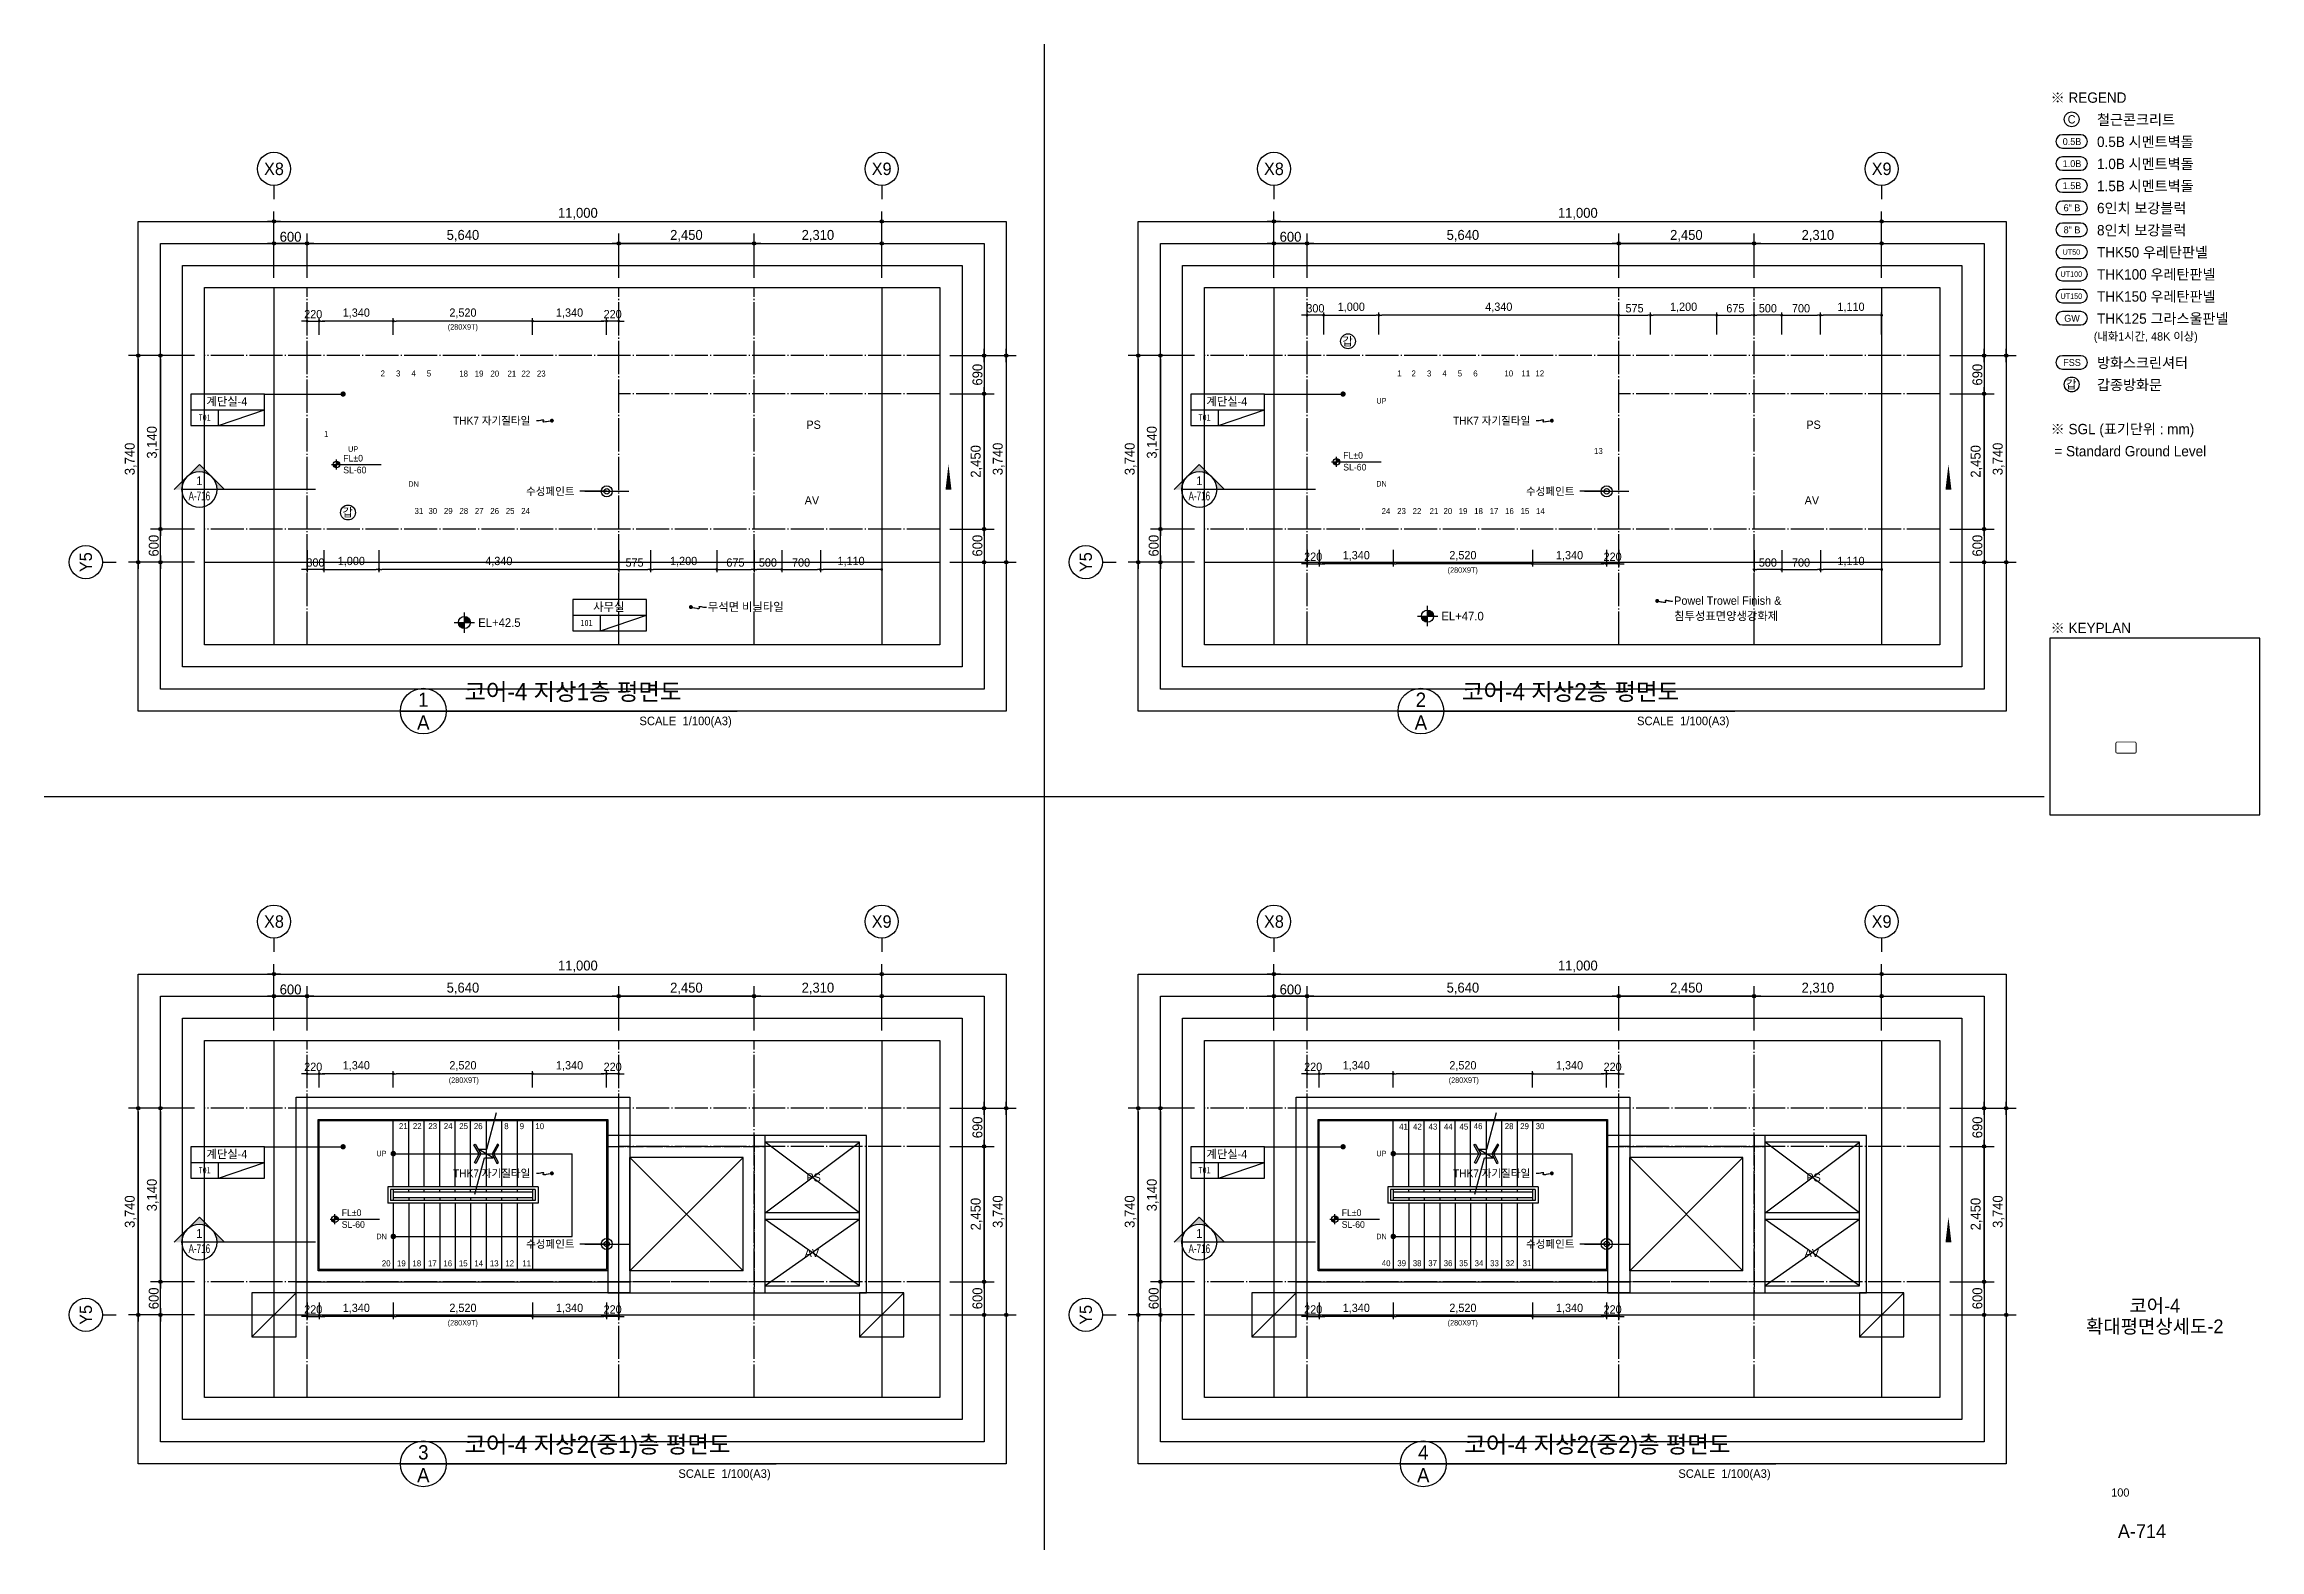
# Model space of a CAD drawing. Header units: millimetres. Extents: x 252711992 to 505989238, y 504776675 to 1009617600.
# Drawn here: x 253383992 to 253424092, y 504804712 to 504831962 of the extents above; entities that cross this region are included whole.
import ezdxf
from ezdxf.enums import TextEntityAlignment as Align
from ezdxf.xclip import XClip

# ---------------------------------------------------------------- set-up
doc = ezdxf.new("R2010")
doc.units = ezdxf.units.MM
doc.header["$XCLIPFRAME"] = 0
doc.linetypes.add('CEN', pattern=[35, 30, -2, 1, -2])
doc.linetypes.add('사무실2종$0$ACAD_ISO04W100', pattern=[30, 24, -3, 0, -3])
for name, color, linetype in [('$ZCDB_AUDIT_GENERATED_600D18', 7, 'Continuous'), ('0KD DIM', 7, 'Continuous'), ('4A.TEC CEN', 1, 'CEN'), ('4A.TEC CEN 보조1', 14, 'CEN'), ('4A.TEC DIM', 7, 'Continuous'), ('4A.TEC ELE 4', 9, 'Continuous'), ('4A.TEC FORM-TEXT', 3, 'Continuous'), ('4A.TEC IND', 7, 'Continuous'), ('4A.TEC TEXT', 7, 'Continuous'), ('4A.TEC TEXT 1', 3, 'Continuous'), ('4A.TEC TEXT 2', 3, 'Continuous'), ('4A.TEC 기둥', 2, 'Continuous'), ('4A.TEC 마감선 2', 5, 'Continuous'), ('4A.TEC 벽체 1', 2, 'Continuous'), ('4A.TEC 벽체 3', 4, 'Continuous'), ('4A.TEC 심볼', 7, 'Continuous'), ('4A.TEC 해치 1', 9, 'Continuous'), ('CEN', 1, 'CEN'), ('LEV', 7, 'Continuous'), ('ROM', 7, 'Continuous'), ('SYM', 1, 'Continuous'), ('TEXT', 7, 'Continuous'), ('㈜SE&C TEXT', 7, 'Continuous')]:
    doc.layers.add(name, color=color, linetype=linetype)
doc.layers.add('DEFPOINT', color=135, linetype='Continuous', plot=False)
doc.styles.add('1', font='')
doc.styles.add('GHS', font='malgun.ttf')
doc.styles.add('SAMOO', font='')
doc.styles.add('나눔고딕', font='')
doc.styles.add('돋움', font='')
doc.styles.add('돋음체', font='')
doc.styles.add('울릉도L', font='')
doc.styles.get('1').set_extended_font_data('DotumChe')
doc.styles.get('SAMOO').set_extended_font_data('Dotum')
doc.styles.get('나눔고딕').set_extended_font_data('Dotum')
doc.styles.get('돋움').set_extended_font_data('Dotum')
doc.styles.get('돋음체').set_extended_font_data('Dotum')
doc.styles.get('울릉도L').set_extended_font_data('Dotum')
doc.dimstyles.new('DIM_600(외부치수)', dxfattribs={"dimscale": 400, "dimtxt": 3.3, "dimasz": 1, "dimexe": 2, "dimexo": 2, "dimgap": 1, "dimtad": 1, "dimdec": 0, "dimdsep": 46, "dimlunit": 6, "dimtxsty": '나눔고딕', "dimblk1": 'DIMDOT', "dimblk2": 'DIMDOT', "dimsah": 1, "dimcen": 2.5, "dimdle": 1.5, "dimclrd": 8, "dimclre": 8, "dimclrt": 3, "dimadec": 0, "dimazin": 0, "dimtfac": 1, "dimtdec": 0, "dimtix": 1, "dimtmove": 2, "dimatfit": 3, "dimldrblk": 'DIMDOT', "dimfxl": 1, "dimtvp": 1, "dimtolj": 1, "dimtzin": 0, "dimarcsym": 0})
doc.dimstyles.new('DIM_80(외부치수)', dxfattribs={"dimscale": 40, "dimtxt": 3.3, "dimasz": 1, "dimexe": 2, "dimexo": 2, "dimgap": 1, "dimtad": 1, "dimdec": 0, "dimdsep": 46, "dimlunit": 6, "dimtxsty": '돋움', "dimblk1": 'DIMDOT', "dimblk2": 'DIMDOT', "dimsah": 1, "dimcen": 2.5, "dimdle": 1.5, "dimclrd": 1, "dimclre": 7, "dimclrt": 2, "dimadec": 0, "dimazin": 0, "dimtfac": 1, "dimtdec": 0, "dimtix": 1, "dimtmove": 2, "dimatfit": 3, "dimldrblk": 'DIMDOT', "dimfxl": 1, "dimtvp": 1, "dimtolj": 1, "dimtzin": 0, "dimarcsym": 0})
doc.dimstyles.new('KD DIM 1', dxfattribs={"dimscale": 50, "dimtxt": 3, "dimasz": 1, "dimexe": 1, "dimexo": 1, "dimgap": 1, "dimtad": 1, "dimdec": 0, "dimzin": 0, "dimdsep": 46, "dimlunit": 6, "dimtxsty": '돋음체', "dimblk": 'DOT', "dimcen": 3, "dimdle": 1, "dimclrd": 256, "dimclre": 256, "dimclrt": 3, "dimazin": 0, "dimtfac": 1, "dimtdec": 0, "dimtix": 1, "dimtmove": 2, "dimatfit": 3, "dimldrblk": 'OBLIQUE', "dimfxl": 1, "dimtvp": 0.8333, "dimtolj": 1, "dimtzin": 0, "dimarcsym": 0})

msp = doc.modelspace()

# ---------------------------------------------------------------- texts
at = {"layer": '0KD DIM', "color": 3, "style": '돋음체'}
for p in [(253391567.37, 504826846.24, 1666.67), (253409666.09, 504822445.81, -3332.88), (253391585.31, 504813212.6, -3332.88), (253409685.31, 504813212.6, -3332.88), (253391566.09, 504808820.81, -3332.88), (253409666.09, 504808820.81, -3332.88)]:
    msp.add_text('(280X9T)', height=100, dxfattribs=at).set_placement(p, align=Align.MIDDLE_CENTER)
at = {"layer": '4A.TEC FORM-TEXT', "style": '돋움'}
msp.add_text('A-714', height=250, dxfattribs=at).set_placement((253421961, 504804922.22, 3333.33), align=Align.CENTER)
at = {"layer": '4A.TEC TEXT', "style": '돋움'}
for s, p in [('C', (253420687.47, 504830604.27)), ('갑', (253407583.04, 504826582.99)), ('갑', (253420681.23, 504825806.22)), ('갑', (253389483.04, 504823488.97))]:
    msp.add_text(s, height=150, dxfattribs=at).set_placement(p, align=Align.MIDDLE_CENTER)
for s, height, p in [('0.5B', 125, (253420694.35, 504830202.35)), ('1.0B', 125, (253420694.35, 504829802.35)), ('1.5B', 125, (253420694.35, 504829402.35)), ('6" B', 125, (253420694.35, 504829002.35)), ('8" B', 125, (253420694.35, 504828602.35)), ('UT50', 100, (253420682.46, 504828202.35)), ('UT100', 100, (253420682.46, 504827802.35)), ('UT150', 100, (253420682.46, 504827402.35)), ('GW', 125, (253420694.35, 504827002.35)), ('FSS', 125, (253420694.35, 504826202.35))]:
    msp.add_text(s, height=height, dxfattribs=at).set_placement(p, align=Align.MIDDLE)
msp.add_text('무석면 비닐타일', height=150, dxfattribs=at).set_placement((253396001.93, 504821779.84), align=Align.MIDDLE_LEFT)
at = {"layer": '4A.TEC TEXT 1', "style": '돋음체'}
for s, p in [('UP', (253408104.02, 504825508.1, 8332.43)), ('UP', (253389491.7, 504824635.45, 4999.55)), ('DN', (253390580.46, 504824001.84, 4999.55)), ('DN', (253408101.57, 504824007.57)), ('UP', (253390004.02, 504811883.1, 8332.43)), ('UP', (253408104.02, 504811883.1, 8332.43)), ('DN', (253390001.57, 504810382.57)), ('DN', (253408101.57, 504810382.57))]:
    msp.add_text(s, height=100, dxfattribs=at).set_placement(p, align=Align.MIDDLE_LEFT)
at = {"layer": '4A.TEC TEXT 2', "color": 3, "style": '나눔고딕'}
for s, height, p in [('※ REGEND', 187.5, (253420306.79, 504830847.49)), ('철근콘크리트', 187.5, (253421146.74, 504830447.5)), ('0.5B 시멘트벽돌', 187.5, (253421146.74, 504830047.51)), ('1.0B 시멘트벽돌', 187.5, (253421146.74, 504829647.51)), ('1.5B 시멘트벽돌', 187.5, (253421146.74, 504829247.51)), ('6인치 보강블럭', 187.5, (253421146.74, 504828847.51)), ('8인치 보강블럭', 187.5, (253421146.74, 504828447.51)), ('THK50 우레탄판넬', 187.5, (253421146.74, 504828047.51)), ('THK100 우레탄판넬', 187.5, (253421146.74, 504827647.51)), ('THK150 우레탄판넬', 187.5, (253421146.74, 504827247.51)), ('THK125 그라스울판넬', 187.5, (253421146.74, 504826847.51)), ('(내화1시간, 48K 이상)', 150, (253421088.64, 504826555.15)), ('방화스크린셔터', 187.5, (253421146.74, 504826047.51)), ('갑종방화문', 187.5, (253421146.74, 504825647.51)), ('※ SGL (표기단위 : mm)', 187.5, (253420306.79, 504824847.49)), (' = Standard Ground Level', 187.5, (253420306.79, 504824447.49)), ('※ KEYPLAN', 187.5, (253420306.79, 504821247.49)), ('코어-4 지상1층 평면도', 310.5, (253391594.61, 504819995.66, 3333.33)), ('코어-4 지상2층 평면도', 310.5, (253409651.44, 504819995.66, 3333.33)), ('코어-4 지상2(중1)층 평면도', 310.5, (253391594.61, 504806370.66, 3333.33)), ('코어-4 지상2(중2)층 평면도', 310.5, (253409694.61, 504806370.66, 3333.33))]:
    msp.add_text(s, height=height, dxfattribs=at).set_placement(p, align=Align.BOTTOM_LEFT)
for s, p in [('1', (253390851.72, 504820099.16, 3333.33)), ('2', (253408908.55, 504820099.16, 3333.33)), ('A', (253390851.72, 504819685.16, 3333.33)), ('A', (253408908.55, 504819685.16, 3333.33)), ('3', (253390851.72, 504806474.16, 3333.33)), ('4', (253408951.72, 504806474.16, 3333.33)), ('A', (253390851.72, 504806060.16, 3333.33)), ('A', (253408951.72, 504806060.16, 3333.33))]:
    msp.add_text(s, height=258.75, dxfattribs=at).set_placement(p, align=Align.MIDDLE)
for p in [(253396434.51, 504819590.52, 3333.33), (253414491.33, 504819590.52, 3333.33), (253397138.94, 504805965.52, 3333.33), (253415238.94, 504805965.52, 3333.33)]:
    msp.add_text('SCALE  1/100(A3)', height=155.25, dxfattribs=at).set_placement(p, align=Align.BOTTOM_RIGHT)
at = {"layer": '4A.TEC TEXT 2', "style": '나눔고딕'}
for s, height, p in [('코어-4', 250, (253422191.89, 504809003.72, 3333.33)), ('확대평면상세도-2', 250, (253422191.89, 504808629.83, 3333.33)), ('100', 150, (253421569.02, 504805672.21, 3333.33))]:
    msp.add_text(s, height=height, dxfattribs=at).set_placement(p, align=Align.CENTER)
at = {"layer": 'LEV', "style": '돋움'}
for s, p in [('FL%%P0', (253389402.9, 504824410.37)), ('FL%%P0', (253407502.9, 504824461.77)), ('SL-60', (253389402.9, 504824196.16)), ('SL-60', (253407502.9, 504824247.56)), ('SL-60', (253389374.98, 504810538.07)), ('FL%%P0', (253389374.98, 504810752.28)), ('SL-60', (253407474.98, 504810538.07)), ('FL%%P0', (253407474.98, 504810752.28))]:
    msp.add_text(s, height=120, dxfattribs=at).set_placement(p)
at = {"layer": 'TEXT', "style": '나눔고딕'}
for s, height, p in [('2', 108.68, (253390157.1, 504825917.2, 1666.67)), ('3', 108.68, (253390437.25, 504825917.2, 1666.67)), ('4', 108.68, (253390715.62, 504825917.2, 1666.67)), ('5', 108.68, (253390994.44, 504825917.2, 1666.67)), ('18', 108.675, (253391660.33, 504825915.17, 1666.67)), ('19', 108.675, (253391940.04, 504825915.17, 1666.67)), ('20', 108.675, (253392224.9, 504825915.17, 1666.67)), ('21', 108.675, (253392533.36, 504825915.17, 1666.67)), ('22', 108.675, (253392785.94, 504825915.17, 1666.67)), ('23', 108.675, (253393066.23, 504825915.17, 1666.67)), ('1', 108.68, (253408559.36, 504825917.2, 1666.67)), ('2', 108.68, (253408817.1, 504825917.2, 1666.67)), ('3', 108.68, (253409097.25, 504825917.2, 1666.67)), ('4', 108.68, (253409375.62, 504825917.2, 1666.67)), ('5', 108.68, (253409654.44, 504825917.2, 1666.67)), ('6', 108.68, (253409935.62, 504825917.2, 1666.67)), ('10', 108.675, (253410578.94, 504825917.2, 1666.67)), ('11', 108.675, (253410887.4, 504825917.2, 1666.67)), ('12', 108.675, (253411139.97, 504825917.2, 1666.67)), ('1', 108.68, (253389135.21, 504824822.66, 1666.67)), ('13', 108.675, (253412200.66, 504824514.15, 1666.67)), ('31', 108.675, (253390850.86, 504823428.65, 1666.67)), ('30', 108.675, (253391102.4, 504823428.65, 1666.67)), ('29', 108.675, (253391382.84, 504823428.65, 1666.67)), ('28', 108.675, (253391663.13, 504823428.65, 1666.67)), ('27', 108.675, (253391942.84, 504823428.65, 1666.67)), ('26', 108.675, (253392222.84, 504823428.65, 1666.67)), ('25', 108.675, (253392502.69, 504823428.65, 1666.67)), ('24', 108.675, (253392782.54, 504823428.65, 1666.67)), ('24', 108.675, (253408355.81, 504823425.87, 1666.67)), ('23', 108.675, (253408637.14, 504823425.87, 1666.67)), ('22', 108.675, (253408916.84, 504823425.87, 1666.67)), ('21', 108.675, (253409224.27, 504823425.87, 1666.67)), ('20', 108.675, (253409475.81, 504823425.87, 1666.67)), ('19', 108.675, (253409750.94, 504823425.87, 1666.67)), ('18', 108.675, (253410031.24, 504823425.87, 1666.67)), ('17', 108.675, (253410310.94, 504823425.87, 1666.67)), ('16', 108.675, (253410590.94, 504823425.87, 1666.67)), ('15', 108.675, (253410870.8, 504823425.87, 1666.67)), ('14', 108.675, (253411150.65, 504823425.87, 1666.67)), ('21', 108.675, (253390568.79, 504812293.38, -8332.43)), ('22', 108.675, (253390821.37, 504812293.38, -8332.43)), ('23', 108.675, (253391101.66, 504812293.38, -8332.43)), ('24', 108.675, (253391380.33, 504812293.38, -8332.43)), ('25', 108.675, (253391660.48, 504812293.38, -8332.43)), ('26', 108.675, (253391924.39, 504812292.2, -8332.43)), ('8', 108.68, (253392395.77, 504812292.2, -8332.43)), ('9', 108.68, (253392675.63, 504812292.2, -8332.43)), ('10', 108.675, (253393038.94, 504812292.2, -8332.43)), ('41', 108.675, (253408673.24, 504812284.05, 1666.67)), ('42', 108.675, (253408925.81, 504812284.05, 1666.67)), ('43', 108.675, (253409206.1, 504812284.05, 1666.67)), ('44', 108.675, (253409484.78, 504812284.05, 1666.67)), ('45', 108.675, (253409764.92, 504812284.05, 1666.67)), ('46', 108.675, (253410023.95, 504812292.2, 1666.67)), ('28', 108.675, (253410584.69, 504812292.2, 1666.67)), ('29', 108.675, (253410864.39, 504812292.2, 1666.67)), ('30', 108.675, (253411143.95, 504812292.2, 1666.67)), ('20', 108.675, (253390258.61, 504809808.75, -8332.43)), ('19', 108.675, (253390533.75, 504809808.75, -8332.43)), ('18', 108.675, (253390814.04, 504809808.75, -8332.43)), ('17', 108.675, (253391093.75, 504809808.75, -8332.43)), ('16', 108.675, (253391373.75, 504809808.75, -8332.43)), ('15', 108.675, (253391653.6, 504809808.75, -8332.43)), ('14', 108.675, (253391933.45, 504809808.75, -8332.43)), ('13', 108.675, (253392214.78, 504809808.75, -8332.43)), ('12', 108.675, (253392494.49, 504809808.75, -8332.43)), ('11', 108.675, (253392801.91, 504809808.75, -8332.43)), ('40', 108.675, (253408358.95, 504809812.11, 1666.67)), ('39', 108.675, (253408639.54, 504809812.11, 1666.67)), ('38', 108.675, (253408919.84, 504809812.11, 1666.67)), ('37', 108.675, (253409199.54, 504809812.11, 1666.67)), ('36', 108.675, (253409479.54, 504809812.11, 1666.67)), ('35', 108.675, (253409759.39, 504809812.11, 1666.67)), ('34', 108.675, (253410039.25, 504809812.11, 1666.67)), ('33', 108.675, (253410320.57, 504809812.11, 1666.67)), ('32', 108.675, (253410600.28, 504809812.11, 1666.67)), ('31', 108.675, (253410907.71, 504809812.11, 1666.67))]:
    msp.add_text(s, height=height, dxfattribs=at).set_placement(p, align=Align.BOTTOM_RIGHT)
at = {"layer": 'TEXT'}
for s, height, style, p in [('계단실-4', 150, '돋움', (253387296.45, 504825498.52)), ('계단실-4', 150, '돋움', (253405396.45, 504825498.52)), ('T01', 112.5, '1', (253386893.69, 504825208.05)), ('PS', 150, '돋움', (253397915.89, 504825076.43, -3333.33)), ('T01', 112.5, '1', (253404993.69, 504825208.05)), ('PS', 150, '돋움', (253416015.89, 504825076.43, -3333.33)), ('AV', 150, '돋움', (253397885.42, 504823707.78, -3333.33)), ('AV', 150, '돋움', (253415985.42, 504823707.78, -3333.33)), ('사무실', 150, '돋움', (253394209.24, 504821778.37)), ('101', 112.5, '1', (253393806.48, 504821487.9)), ('계단실-4', 150, '돋움', (253387296.45, 504811873.52)), ('계단실-4', 150, '돋움', (253405396.45, 504811873.52)), ('T01', 112.5, '1', (253386893.69, 504811583.05)), ('PS', 150, '돋움', (253397915.89, 504811451.43, -3333.33)), ('T01', 112.5, '1', (253404993.69, 504811583.05)), ('PS', 150, '돋움', (253416015.89, 504811451.43, -3333.33)), ('AV', 150, '돋움', (253397885.42, 504810082.78, -3333.33)), ('AV', 150, '돋움', (253415985.42, 504810082.78, -3333.33))]:
    msp.add_text(s, height=height, dxfattribs=dict(at, style=style)).set_placement(p, align=Align.MIDDLE_CENTER)
at = {"layer": 'TEXT', "style": '돋움'}
for p in [(253386798.04, 504823982.23, 1666.67), (253404898.04, 504823982.23, 1666.67), (253386798.04, 504810357.23, 1666.67), (253404898.04, 504810357.23, 1666.67)]:
    msp.add_text('1', height=160.11, dxfattribs=at).set_placement(p, align=Align.CENTER)
at = {"layer": 'TEXT', "style": '돋움', "width": 0.7}
for p in [(253386798.04, 504823706.54, 1666.67), (253404898.04, 504823706.54, 1666.67), (253386798.04, 504810081.54, 1666.67), (253404898.04, 504810081.54, 1666.67)]:
    msp.add_text('A-716', height=160.115, dxfattribs=at).set_placement(p, align=Align.CENTER)

# ---------------------------------------------------------------- blocks, each defined once
blk = doc.blocks.new('DIMDOT')
at = {"color": 0}
blk.add_line((-2, 0), (2, 0), dxfattribs=at)
for radius in [0.5, 0.25]:
    blk.add_circle((0, 0), radius, dxfattribs=at)
blk = doc.blocks.new('*D57')
at = {"layer": '4A.TEC DIM', "color": 8, "lineweight": -2, "transparency": 16777216}
for p, q in [((169308, -38163), (169308, -25069)), ((303308, -38163), (303308, -25069)), ((169808, -26069), (302808, -26069))]:
    blk.add_line(p, q, dxfattribs=at)
at = {"layer": 'Defpoints', "color": 0, "transparency": 16777216}
for p in [(303308, -26069), (169308, -39163), (303308, -39163)]:
    blk.add_point(p, dxfattribs=at)
at = {"layer": '4A.TEC DIM', "color": 8, "lineweight": -2, "transparency": 16777216, "xscale": 500, "yscale": 500, "zscale": 500, "rotation": 180}
blk.add_blockref('DIMDOT', (169308, -26069), dxfattribs=at)
at = {"layer": '4A.TEC DIM', "color": 8, "lineweight": -2, "transparency": 16777216, "xscale": 500, "yscale": 500, "zscale": 500}
blk.add_blockref('DIMDOT', (303308, -26069), dxfattribs=at)
at = {"layer": '4A.TEC DIM', "color": 3, "transparency": 16777216, "insert": (236308, -24584), "char_height": 1650, "attachment_point": 5, "style": '나눔고딕'}
blk.add_mtext('\\A1;134,000', dxfattribs=at)
blk = doc.blocks.new('ccs122')
at = {"layer": '4A.TEC 심볼'}
blk.add_line((0, 8), (0, 3), dxfattribs=at)
blk.add_circle((0, 14), 6, dxfattribs=at)
at = {"layer": '4A.TEC TEXT 2', "color": 3, "style": 'GHS'}
blk.add_attdef('NO', text='', height=4.5, dxfattribs=at).set_placement((-0.006, 14.018), align=Align.MIDDLE_CENTER)
blk = doc.blocks.new('*D58')
at = {"layer": '4A.TEC DIM', "color": 8, "lineweight": -2, "transparency": 16777216}
for p, q in [((292308, -38163), (292308, -30082)), ((303308, -38163), (303308, -30082)), ((302808, -31082), (292808, -31082))]:
    blk.add_line(p, q, dxfattribs=at)
at = {"layer": 'Defpoints', "color": 0, "transparency": 16777216}
for p in [(292308, -31082), (292308, -39163), (303308, -39163)]:
    blk.add_point(p, dxfattribs=at)
at = {"layer": '4A.TEC DIM', "color": 8, "lineweight": -2, "transparency": 16777216, "xscale": 500, "yscale": 500, "zscale": 500, "rotation": 180}
blk.add_blockref('DIMDOT', (292308, -31082), dxfattribs=at)
at = {"layer": '4A.TEC DIM', "color": 8, "lineweight": -2, "transparency": 16777216, "xscale": 500, "yscale": 500, "zscale": 500}
blk.add_blockref('DIMDOT', (303308, -31082), dxfattribs=at)
at = {"layer": '4A.TEC DIM', "color": 3, "transparency": 16777216, "insert": (297808, -29597), "char_height": 1650, "attachment_point": 5, "style": '나눔고딕'}
blk.add_mtext('\\A1;11,000', dxfattribs=at)
blk = doc.blocks.new('*D59')
at = {"layer": '4A.TEC DIM', "color": 8, "lineweight": -2, "transparency": 16777216}
for p, q in [((48195, -136937), (40113, -136937)), ((41113, -137437), (41113, -147437)), ((48195, -147937), (40113, -147937))]:
    blk.add_line(p, q, dxfattribs=at)
at = {"layer": 'Defpoints', "color": 0, "transparency": 16777216}
for p in [(49195, -136937), (41113, -147937), (49195, -147937)]:
    blk.add_point(p, dxfattribs=at)
at = {"layer": '4A.TEC DIM', "color": 8, "lineweight": -2, "transparency": 16777216, "xscale": 500, "yscale": 500, "zscale": 500}
for p, rotation in [((41113, -136937), 90), ((41113, -147937), 270)]:
    blk.add_blockref('DIMDOT', p, dxfattribs=dict(at, rotation=rotation))
at = {"layer": '4A.TEC DIM', "color": 3, "transparency": 16777216, "insert": (39628, -142437), "char_height": 1650, "attachment_point": 5, "rotation": 90, "style": '나눔고딕'}
blk.add_mtext('\\A1;11,000', dxfattribs=at)
blk = doc.blocks.new('*D60')
at = {"layer": '4A.TEC DIM', "color": 8, "lineweight": -2, "transparency": 16777216}
for p, q in [((48195, -92937), (35100, -92937)), ((36100, -93437), (36100, -213437)), ((48195, -213937), (35100, -213937))]:
    blk.add_line(p, q, dxfattribs=at)
at = {"layer": 'Defpoints', "color": 0, "transparency": 16777216}
for p in [(49195, -92937), (36100, -213937), (49195, -213937)]:
    blk.add_point(p, dxfattribs=at)
at = {"layer": '4A.TEC DIM', "color": 8, "lineweight": -2, "transparency": 16777216, "xscale": 500, "yscale": 500, "zscale": 500}
for p, rotation in [((36100, -92937), 90), ((36100, -213937), 270)]:
    blk.add_blockref('DIMDOT', p, dxfattribs=dict(at, rotation=rotation))
at = {"layer": '4A.TEC DIM', "color": 3, "transparency": 16777216, "insert": (34615, -153437), "char_height": 1650, "attachment_point": 5, "rotation": 90, "style": '나눔고딕'}
blk.add_mtext('\\A1;121,000', dxfattribs=at)
blk = doc.blocks.new('*D61')
at = {"layer": '4A.TEC DIM', "color": 8, "lineweight": -2, "transparency": 16777216}
for p, q in [((48195, -202937), (40113, -202937)), ((41113, -203437), (41113, -213437)), ((48195, -213937), (40113, -213937))]:
    blk.add_line(p, q, dxfattribs=at)
at = {"layer": 'Defpoints', "color": 0, "transparency": 16777216}
for p in [(49195, -202937), (41113, -213937), (49195, -213937)]:
    blk.add_point(p, dxfattribs=at)
at = {"layer": '4A.TEC DIM', "color": 8, "lineweight": -2, "transparency": 16777216, "xscale": 500, "yscale": 500, "zscale": 500}
for p, rotation in [((41113, -202937), 90), ((41113, -213937), 270)]:
    blk.add_blockref('DIMDOT', p, dxfattribs=dict(at, rotation=rotation))
at = {"layer": '4A.TEC DIM', "color": 3, "transparency": 16777216, "insert": (39628, -208437), "char_height": 1650, "attachment_point": 5, "rotation": 90, "style": '나눔고딕'}
blk.add_mtext('\\A1;11,000', dxfattribs=at)
blk = doc.blocks.new('*D62')
at = {"layer": '4A.TEC DIM', "color": 8, "lineweight": -2, "transparency": 16777216}
for p, q in [((48195, -191937), (40113, -191937)), ((41113, -192437), (41113, -202437)), ((48195, -202937), (40113, -202937))]:
    blk.add_line(p, q, dxfattribs=at)
at = {"layer": 'Defpoints', "color": 0, "transparency": 16777216}
for p in [(49195, -191937), (41113, -202937), (49195, -202937)]:
    blk.add_point(p, dxfattribs=at)
at = {"layer": '4A.TEC DIM', "color": 8, "lineweight": -2, "transparency": 16777216, "xscale": 500, "yscale": 500, "zscale": 500}
for p, rotation in [((41113, -191937), 90), ((41113, -202937), 270)]:
    blk.add_blockref('DIMDOT', p, dxfattribs=dict(at, rotation=rotation))
at = {"layer": '4A.TEC DIM', "color": 3, "transparency": 16777216, "insert": (39628, -197437), "char_height": 1650, "attachment_point": 5, "rotation": 90, "style": '나눔고딕'}
blk.add_mtext('\\A1;11,000', dxfattribs=at)
blk = doc.blocks.new('*D63')
at = {"layer": '4A.TEC DIM', "color": 8, "lineweight": -2, "transparency": 16777216}
for p, q in [((48195, -180937), (40113, -180937)), ((41113, -181437), (41113, -191437)), ((48195, -191937), (40113, -191937))]:
    blk.add_line(p, q, dxfattribs=at)
at = {"layer": 'Defpoints', "color": 0, "transparency": 16777216}
for p in [(49195, -180937), (41113, -191937), (49195, -191937)]:
    blk.add_point(p, dxfattribs=at)
at = {"layer": '4A.TEC DIM', "color": 8, "lineweight": -2, "transparency": 16777216, "xscale": 500, "yscale": 500, "zscale": 500}
for p, rotation in [((41113, -180937), 90), ((41113, -191937), 270)]:
    blk.add_blockref('DIMDOT', p, dxfattribs=dict(at, rotation=rotation))
at = {"layer": '4A.TEC DIM', "color": 3, "transparency": 16777216, "insert": (39628, -186437), "char_height": 1650, "attachment_point": 5, "rotation": 90, "style": '나눔고딕'}
blk.add_mtext('\\A1;11,000', dxfattribs=at)
blk = doc.blocks.new('*D64')
at = {"layer": '4A.TEC DIM', "color": 8, "lineweight": -2, "transparency": 16777216}
for p, q in [((48195, -169937), (40113, -169937)), ((41113, -170437), (41113, -180437)), ((48195, -180937), (40113, -180937))]:
    blk.add_line(p, q, dxfattribs=at)
at = {"layer": 'Defpoints', "color": 0, "transparency": 16777216}
for p in [(49195, -169937), (41113, -180937), (49195, -180937)]:
    blk.add_point(p, dxfattribs=at)
at = {"layer": '4A.TEC DIM', "color": 8, "lineweight": -2, "transparency": 16777216, "xscale": 500, "yscale": 500, "zscale": 500}
for p, rotation in [((41113, -169937), 90), ((41113, -180937), 270)]:
    blk.add_blockref('DIMDOT', p, dxfattribs=dict(at, rotation=rotation))
at = {"layer": '4A.TEC DIM', "color": 3, "transparency": 16777216, "insert": (39628, -175437), "char_height": 1650, "attachment_point": 5, "rotation": 90, "style": '나눔고딕'}
blk.add_mtext('\\A1;11,000', dxfattribs=at)
blk = doc.blocks.new('*D65')
at = {"layer": '4A.TEC DIM', "color": 8, "lineweight": -2, "transparency": 16777216}
for p, q in [((48195, -158937), (40113, -158937)), ((41113, -159437), (41113, -169437)), ((48195, -169937), (40113, -169937))]:
    blk.add_line(p, q, dxfattribs=at)
at = {"layer": 'Defpoints', "color": 0, "transparency": 16777216}
for p in [(49195, -158937), (41113, -169937), (49195, -169937)]:
    blk.add_point(p, dxfattribs=at)
at = {"layer": '4A.TEC DIM', "color": 8, "lineweight": -2, "transparency": 16777216, "xscale": 500, "yscale": 500, "zscale": 500}
for p, rotation in [((41113, -158937), 90), ((41113, -169937), 270)]:
    blk.add_blockref('DIMDOT', p, dxfattribs=dict(at, rotation=rotation))
at = {"layer": '4A.TEC DIM', "color": 3, "transparency": 16777216, "insert": (39628, -164437), "char_height": 1650, "attachment_point": 5, "rotation": 90, "style": '나눔고딕'}
blk.add_mtext('\\A1;11,000', dxfattribs=at)
blk = doc.blocks.new('*D66')
at = {"layer": '4A.TEC DIM', "color": 8, "lineweight": -2, "transparency": 16777216}
for p, q in [((48195, -147937), (40113, -147937)), ((41113, -148437), (41113, -158437)), ((48195, -158937), (40113, -158937))]:
    blk.add_line(p, q, dxfattribs=at)
at = {"layer": 'Defpoints', "color": 0, "transparency": 16777216}
for p in [(49195, -147937), (41113, -158937), (49195, -158937)]:
    blk.add_point(p, dxfattribs=at)
at = {"layer": '4A.TEC DIM', "color": 8, "lineweight": -2, "transparency": 16777216, "xscale": 500, "yscale": 500, "zscale": 500}
for p, rotation in [((41113, -147937), 90), ((41113, -158937), 270)]:
    blk.add_blockref('DIMDOT', p, dxfattribs=dict(at, rotation=rotation))
at = {"layer": '4A.TEC DIM', "color": 3, "transparency": 16777216, "insert": (39628, -153437), "char_height": 1650, "attachment_point": 5, "rotation": 90, "style": '나눔고딕'}
blk.add_mtext('\\A1;11,000', dxfattribs=at)
blk = doc.blocks.new('*D67')
at = {"layer": '4A.TEC DIM', "color": 8, "lineweight": -2, "transparency": 16777216}
for p, q in [((169308, -38163), (169308, -30082)), ((180308, -38163), (180308, -30082)), ((179808, -31082), (169808, -31082))]:
    blk.add_line(p, q, dxfattribs=at)
at = {"layer": 'Defpoints', "color": 0, "transparency": 16777216}
for p in [(169308, -31082), (169308, -39163), (180308, -39163)]:
    blk.add_point(p, dxfattribs=at)
at = {"layer": '4A.TEC DIM', "color": 8, "lineweight": -2, "transparency": 16777216, "xscale": 500, "yscale": 500, "zscale": 500, "rotation": 180}
blk.add_blockref('DIMDOT', (169308, -31082), dxfattribs=at)
at = {"layer": '4A.TEC DIM', "color": 8, "lineweight": -2, "transparency": 16777216, "xscale": 500, "yscale": 500, "zscale": 500}
blk.add_blockref('DIMDOT', (180308, -31082), dxfattribs=at)
at = {"layer": '4A.TEC DIM', "color": 3, "transparency": 16777216, "insert": (174808, -29597), "char_height": 1650, "attachment_point": 5, "style": '나눔고딕'}
blk.add_mtext('\\A1;11,000', dxfattribs=at)
blk = doc.blocks.new('*D68')
at = {"layer": '4A.TEC DIM', "color": 8, "lineweight": -2, "transparency": 16777216}
for p, q in [((188808, -38163), (188808, -30082)), ((197808, -38163), (197808, -30082)), ((197308, -31082), (189308, -31082))]:
    blk.add_line(p, q, dxfattribs=at)
at = {"layer": 'Defpoints', "color": 0, "transparency": 16777216}
for p in [(188808, -31082), (188808, -39163), (197808, -39163)]:
    blk.add_point(p, dxfattribs=at)
at = {"layer": '4A.TEC DIM', "color": 8, "lineweight": -2, "transparency": 16777216, "xscale": 500, "yscale": 500, "zscale": 500, "rotation": 180}
blk.add_blockref('DIMDOT', (188808, -31082), dxfattribs=at)
at = {"layer": '4A.TEC DIM', "color": 8, "lineweight": -2, "transparency": 16777216, "xscale": 500, "yscale": 500, "zscale": 500}
blk.add_blockref('DIMDOT', (197808, -31082), dxfattribs=at)
at = {"layer": '4A.TEC DIM', "color": 3, "transparency": 16777216, "insert": (193308, -29597), "char_height": 1650, "attachment_point": 5, "style": '나눔고딕'}
blk.add_mtext('\\A1;9,000', dxfattribs=at)
blk = doc.blocks.new('*D69')
at = {"layer": '4A.TEC DIM', "color": 8, "lineweight": -2, "transparency": 16777216}
for p, q in [((197808, -38163), (197808, -30082)), ((208808, -38163), (208808, -30082)), ((208308, -31082), (198308, -31082))]:
    blk.add_line(p, q, dxfattribs=at)
at = {"layer": 'Defpoints', "color": 0, "transparency": 16777216}
for p in [(197808, -31082), (197808, -39163), (208808, -39163)]:
    blk.add_point(p, dxfattribs=at)
at = {"layer": '4A.TEC DIM', "color": 8, "lineweight": -2, "transparency": 16777216, "xscale": 500, "yscale": 500, "zscale": 500, "rotation": 180}
blk.add_blockref('DIMDOT', (197808, -31082), dxfattribs=at)
at = {"layer": '4A.TEC DIM', "color": 8, "lineweight": -2, "transparency": 16777216, "xscale": 500, "yscale": 500, "zscale": 500}
blk.add_blockref('DIMDOT', (208808, -31082), dxfattribs=at)
at = {"layer": '4A.TEC DIM', "color": 3, "transparency": 16777216, "insert": (203308, -29597), "char_height": 1650, "attachment_point": 5, "style": '나눔고딕'}
blk.add_mtext('\\A1;11,000', dxfattribs=at)
blk = doc.blocks.new('*D70')
at = {"layer": '4A.TEC DIM', "color": 8, "lineweight": -2, "transparency": 16777216}
for p, q in [((208808, -38163), (208808, -30082)), ((219808, -38163), (219808, -30082)), ((219308, -31082), (209308, -31082))]:
    blk.add_line(p, q, dxfattribs=at)
at = {"layer": 'Defpoints', "color": 0, "transparency": 16777216}
for p in [(208808, -31082), (208808, -39163), (219808, -39163)]:
    blk.add_point(p, dxfattribs=at)
at = {"layer": '4A.TEC DIM', "color": 8, "lineweight": -2, "transparency": 16777216, "xscale": 500, "yscale": 500, "zscale": 500, "rotation": 180}
blk.add_blockref('DIMDOT', (208808, -31082), dxfattribs=at)
at = {"layer": '4A.TEC DIM', "color": 8, "lineweight": -2, "transparency": 16777216, "xscale": 500, "yscale": 500, "zscale": 500}
blk.add_blockref('DIMDOT', (219808, -31082), dxfattribs=at)
at = {"layer": '4A.TEC DIM', "color": 3, "transparency": 16777216, "insert": (214308, -29597), "char_height": 1650, "attachment_point": 5, "style": '나눔고딕'}
blk.add_mtext('\\A1;11,000', dxfattribs=at)
blk = doc.blocks.new('*D71')
at = {"layer": '4A.TEC DIM', "color": 8, "lineweight": -2, "transparency": 16777216}
for p, q in [((219808, -38163), (219808, -30082)), ((230808, -38163), (230808, -30082)), ((230308, -31082), (220308, -31082))]:
    blk.add_line(p, q, dxfattribs=at)
at = {"layer": 'Defpoints', "color": 0, "transparency": 16777216}
for p in [(219808, -31082), (219808, -39163), (230808, -39163)]:
    blk.add_point(p, dxfattribs=at)
at = {"layer": '4A.TEC DIM', "color": 8, "lineweight": -2, "transparency": 16777216, "xscale": 500, "yscale": 500, "zscale": 500, "rotation": 180}
blk.add_blockref('DIMDOT', (219808, -31082), dxfattribs=at)
at = {"layer": '4A.TEC DIM', "color": 8, "lineweight": -2, "transparency": 16777216, "xscale": 500, "yscale": 500, "zscale": 500}
blk.add_blockref('DIMDOT', (230808, -31082), dxfattribs=at)
at = {"layer": '4A.TEC DIM', "color": 3, "transparency": 16777216, "insert": (225308, -29597), "char_height": 1650, "attachment_point": 5, "style": '나눔고딕'}
blk.add_mtext('\\A1;11,000', dxfattribs=at)
blk = doc.blocks.new('*D72')
at = {"layer": '4A.TEC DIM', "color": 8, "lineweight": -2, "transparency": 16777216}
for p, q in [((230808, -38163), (230808, -30082)), ((241808, -38163), (241808, -30082)), ((241308, -31082), (231308, -31082))]:
    blk.add_line(p, q, dxfattribs=at)
at = {"layer": 'Defpoints', "color": 0, "transparency": 16777216}
for p in [(230808, -31082), (230808, -39163), (241808, -39163)]:
    blk.add_point(p, dxfattribs=at)
at = {"layer": '4A.TEC DIM', "color": 8, "lineweight": -2, "transparency": 16777216, "xscale": 500, "yscale": 500, "zscale": 500, "rotation": 180}
blk.add_blockref('DIMDOT', (230808, -31082), dxfattribs=at)
at = {"layer": '4A.TEC DIM', "color": 8, "lineweight": -2, "transparency": 16777216, "xscale": 500, "yscale": 500, "zscale": 500}
blk.add_blockref('DIMDOT', (241808, -31082), dxfattribs=at)
at = {"layer": '4A.TEC DIM', "color": 3, "transparency": 16777216, "insert": (236308, -29597), "char_height": 1650, "attachment_point": 5, "style": '나눔고딕'}
blk.add_mtext('\\A1;11,000', dxfattribs=at)
blk = doc.blocks.new('*D73')
at = {"layer": '4A.TEC DIM', "color": 8, "lineweight": -2, "transparency": 16777216}
for p, q in [((241808, -38163), (241808, -30082)), ((252808, -38163), (252808, -30082)), ((252308, -31082), (242308, -31082))]:
    blk.add_line(p, q, dxfattribs=at)
at = {"layer": 'Defpoints', "color": 0, "transparency": 16777216}
for p in [(241808, -31082), (241808, -39163), (252808, -39163)]:
    blk.add_point(p, dxfattribs=at)
at = {"layer": '4A.TEC DIM', "color": 8, "lineweight": -2, "transparency": 16777216, "xscale": 500, "yscale": 500, "zscale": 500, "rotation": 180}
blk.add_blockref('DIMDOT', (241808, -31082), dxfattribs=at)
at = {"layer": '4A.TEC DIM', "color": 8, "lineweight": -2, "transparency": 16777216, "xscale": 500, "yscale": 500, "zscale": 500}
blk.add_blockref('DIMDOT', (252808, -31082), dxfattribs=at)
at = {"layer": '4A.TEC DIM', "color": 3, "transparency": 16777216, "insert": (247308, -29597), "char_height": 1650, "attachment_point": 5, "style": '나눔고딕'}
blk.add_mtext('\\A1;11,000', dxfattribs=at)
blk = doc.blocks.new('*D74')
at = {"layer": '4A.TEC DIM', "color": 8, "lineweight": -2, "transparency": 16777216}
for p, q in [((252808, -38163), (252808, -30082)), ((263808, -38163), (263808, -30082)), ((263308, -31082), (253308, -31082))]:
    blk.add_line(p, q, dxfattribs=at)
at = {"layer": 'Defpoints', "color": 0, "transparency": 16777216}
for p in [(252808, -31082), (252808, -39163), (263808, -39163)]:
    blk.add_point(p, dxfattribs=at)
at = {"layer": '4A.TEC DIM', "color": 8, "lineweight": -2, "transparency": 16777216, "xscale": 500, "yscale": 500, "zscale": 500, "rotation": 180}
blk.add_blockref('DIMDOT', (252808, -31082), dxfattribs=at)
at = {"layer": '4A.TEC DIM', "color": 8, "lineweight": -2, "transparency": 16777216, "xscale": 500, "yscale": 500, "zscale": 500}
blk.add_blockref('DIMDOT', (263808, -31082), dxfattribs=at)
at = {"layer": '4A.TEC DIM', "color": 3, "transparency": 16777216, "insert": (258308, -29597), "char_height": 1650, "attachment_point": 5, "style": '나눔고딕'}
blk.add_mtext('\\A1;11,000', dxfattribs=at)
blk = doc.blocks.new('*D75')
at = {"layer": '4A.TEC DIM', "color": 8, "lineweight": -2, "transparency": 16777216}
for p, q in [((263808, -38163), (263808, -30082)), ((270308, -38163), (270308, -30082)), ((263308, -31082), (262808, -31082)), ((270308, -31082), (263808, -31082)), ((270808, -31082), (271308, -31082))]:
    blk.add_line(p, q, dxfattribs=at)
at = {"layer": 'Defpoints', "color": 0, "transparency": 16777216}
for p in [(263808, -31082), (263808, -39163), (270308, -39163)]:
    blk.add_point(p, dxfattribs=at)
at = {"layer": '4A.TEC DIM', "color": 8, "lineweight": -2, "transparency": 16777216, "xscale": 500, "yscale": 500, "zscale": 500}
blk.add_blockref('DIMDOT', (263808, -31082), dxfattribs=at)
at = {"layer": '4A.TEC DIM', "color": 8, "lineweight": -2, "transparency": 16777216, "xscale": 500, "yscale": 500, "zscale": 500, "rotation": 180}
blk.add_blockref('DIMDOT', (270308, -31082), dxfattribs=at)
at = {"layer": '4A.TEC DIM', "color": 3, "transparency": 16777216, "insert": (267058, -29597), "char_height": 1650, "attachment_point": 5, "style": '나눔고딕'}
blk.add_mtext('\\A1;6,500', dxfattribs=at)
blk = doc.blocks.new('*D76')
at = {"layer": '4A.TEC DIM', "color": 8, "lineweight": -2, "transparency": 16777216}
for p, q in [((281308, -38163), (281308, -30082)), ((292308, -38163), (292308, -30082)), ((291808, -31082), (281808, -31082))]:
    blk.add_line(p, q, dxfattribs=at)
at = {"layer": 'Defpoints', "color": 0, "transparency": 16777216}
for p in [(281308, -31082), (281308, -39163), (292308, -39163)]:
    blk.add_point(p, dxfattribs=at)
at = {"layer": '4A.TEC DIM', "color": 8, "lineweight": -2, "transparency": 16777216, "xscale": 500, "yscale": 500, "zscale": 500, "rotation": 180}
blk.add_blockref('DIMDOT', (281308, -31082), dxfattribs=at)
at = {"layer": '4A.TEC DIM', "color": 8, "lineweight": -2, "transparency": 16777216, "xscale": 500, "yscale": 500, "zscale": 500}
blk.add_blockref('DIMDOT', (292308, -31082), dxfattribs=at)
at = {"layer": '4A.TEC DIM', "color": 3, "transparency": 16777216, "insert": (286808, -29597), "char_height": 1650, "attachment_point": 5, "style": '나눔고딕'}
blk.add_mtext('\\A1;11,000', dxfattribs=at)
blk = doc.blocks.new('*D77')
at = {"layer": '4A.TEC DIM', "color": 8, "lineweight": -2, "transparency": 16777216}
for p, q in [((48195, -125937), (40113, -125937)), ((41113, -126437), (41113, -136437)), ((48195, -136937), (40113, -136937))]:
    blk.add_line(p, q, dxfattribs=at)
at = {"layer": 'Defpoints', "color": 0, "transparency": 16777216}
for p in [(49195, -125937), (41113, -136937), (49195, -136937)]:
    blk.add_point(p, dxfattribs=at)
at = {"layer": '4A.TEC DIM', "color": 8, "lineweight": -2, "transparency": 16777216, "xscale": 500, "yscale": 500, "zscale": 500}
for p, rotation in [((41113, -125937), 90), ((41113, -136937), 270)]:
    blk.add_blockref('DIMDOT', p, dxfattribs=dict(at, rotation=rotation))
at = {"layer": '4A.TEC DIM', "color": 3, "transparency": 16777216, "insert": (39628, -131437), "char_height": 1650, "attachment_point": 5, "rotation": 90, "style": '나눔고딕'}
blk.add_mtext('\\A1;11,000', dxfattribs=at)
blk = doc.blocks.new('*D78')
at = {"layer": '4A.TEC DIM', "color": 8, "lineweight": -2, "transparency": 16777216}
for p, q in [((48195, -114937), (40113, -114937)), ((41113, -115437), (41113, -125437)), ((48195, -125937), (40113, -125937))]:
    blk.add_line(p, q, dxfattribs=at)
at = {"layer": 'Defpoints', "color": 0, "transparency": 16777216}
for p in [(49195, -114937), (41113, -125937), (49195, -125937)]:
    blk.add_point(p, dxfattribs=at)
at = {"layer": '4A.TEC DIM', "color": 8, "lineweight": -2, "transparency": 16777216, "xscale": 500, "yscale": 500, "zscale": 500}
for p, rotation in [((41113, -114937), 90), ((41113, -125937), 270)]:
    blk.add_blockref('DIMDOT', p, dxfattribs=dict(at, rotation=rotation))
at = {"layer": '4A.TEC DIM', "color": 3, "transparency": 16777216, "insert": (39628, -120437), "char_height": 1650, "attachment_point": 5, "rotation": 90, "style": '나눔고딕'}
blk.add_mtext('\\A1;11,000', dxfattribs=at)
blk = doc.blocks.new('*D79')
at = {"layer": '4A.TEC DIM', "color": 8, "lineweight": -2, "transparency": 16777216}
for p, q in [((48195, -103937), (40113, -103937)), ((41113, -104437), (41113, -114437)), ((48195, -114937), (40113, -114937))]:
    blk.add_line(p, q, dxfattribs=at)
at = {"layer": 'Defpoints', "color": 0, "transparency": 16777216}
for p in [(49195, -103937), (41113, -114937), (49195, -114937)]:
    blk.add_point(p, dxfattribs=at)
at = {"layer": '4A.TEC DIM', "color": 8, "lineweight": -2, "transparency": 16777216, "xscale": 500, "yscale": 500, "zscale": 500}
for p, rotation in [((41113, -103937), 90), ((41113, -114937), 270)]:
    blk.add_blockref('DIMDOT', p, dxfattribs=dict(at, rotation=rotation))
at = {"layer": '4A.TEC DIM', "color": 3, "transparency": 16777216, "insert": (39628, -109437), "char_height": 1650, "attachment_point": 5, "rotation": 90, "style": '나눔고딕'}
blk.add_mtext('\\A1;11,000', dxfattribs=at)
blk = doc.blocks.new('*D80')
at = {"layer": '4A.TEC DIM', "color": 8, "lineweight": -2, "transparency": 16777216}
for p, q in [((48195, -92937), (40113, -92937)), ((41113, -93437), (41113, -103437)), ((48195, -103937), (40113, -103937))]:
    blk.add_line(p, q, dxfattribs=at)
at = {"layer": 'Defpoints', "color": 0, "transparency": 16777216}
for p in [(49195, -92937), (41113, -103937), (49195, -103937)]:
    blk.add_point(p, dxfattribs=at)
at = {"layer": '4A.TEC DIM', "color": 8, "lineweight": -2, "transparency": 16777216, "xscale": 500, "yscale": 500, "zscale": 500}
for p, rotation in [((41113, -92937), 90), ((41113, -103937), 270)]:
    blk.add_blockref('DIMDOT', p, dxfattribs=dict(at, rotation=rotation))
at = {"layer": '4A.TEC DIM', "color": 3, "transparency": 16777216, "insert": (39628, -98437), "char_height": 1650, "attachment_point": 5, "rotation": 90, "style": '나눔고딕'}
blk.add_mtext('\\A1;11,000', dxfattribs=at)
blk = doc.blocks.new('*D81')
at = {"layer": '4A.TEC DIM', "color": 8, "lineweight": -2, "transparency": 16777216}
for p, q in [((180308, -38163), (180308, -30082)), ((188808, -38163), (188808, -30082)), ((180808, -31082), (188308, -31082))]:
    blk.add_line(p, q, dxfattribs=at)
at = {"layer": 'Defpoints', "color": 0, "transparency": 16777216}
for p in [(188808, -31082), (180308, -39163), (188808, -39163)]:
    blk.add_point(p, dxfattribs=at)
at = {"layer": '4A.TEC DIM', "color": 8, "lineweight": -2, "transparency": 16777216, "xscale": 500, "yscale": 500, "zscale": 500, "rotation": 180}
blk.add_blockref('DIMDOT', (180308, -31082), dxfattribs=at)
at = {"layer": '4A.TEC DIM', "color": 8, "lineweight": -2, "transparency": 16777216, "xscale": 500, "yscale": 500, "zscale": 500}
blk.add_blockref('DIMDOT', (188808, -31082), dxfattribs=at)
at = {"layer": '4A.TEC DIM', "color": 3, "transparency": 16777216, "insert": (184558, -29597), "char_height": 1650, "attachment_point": 5, "style": '나눔고딕'}
blk.add_mtext('\\A1;8,500', dxfattribs=at)
blk = doc.blocks.new('*D82')
at = {"layer": '4A.TEC DIM', "color": 8, "lineweight": -2, "transparency": 16777216}
for p, q in [((270308, -38163), (270308, -30082)), ((281308, -38163), (281308, -30082)), ((270808, -31082), (280808, -31082))]:
    blk.add_line(p, q, dxfattribs=at)
at = {"layer": 'Defpoints', "color": 0, "transparency": 16777216}
for p in [(281308, -31082), (270308, -39163), (281308, -39163)]:
    blk.add_point(p, dxfattribs=at)
at = {"layer": '4A.TEC DIM', "color": 8, "lineweight": -2, "transparency": 16777216, "xscale": 500, "yscale": 500, "zscale": 500, "rotation": 180}
blk.add_blockref('DIMDOT', (270308, -31082), dxfattribs=at)
at = {"layer": '4A.TEC DIM', "color": 8, "lineweight": -2, "transparency": 16777216, "xscale": 500, "yscale": 500, "zscale": 500}
blk.add_blockref('DIMDOT', (281308, -31082), dxfattribs=at)
at = {"layer": '4A.TEC DIM', "color": 3, "transparency": 16777216, "insert": (275808, -29597), "char_height": 1650, "attachment_point": 5, "style": '나눔고딕'}
blk.add_mtext('\\A1;11,000', dxfattribs=at)
blk = doc.blocks.new('*D463')
at = {"layer": '$ZCDB_AUDIT_GENERATED_600D18', "color": 8, "lineweight": -2, "transparency": 16777216}
for p, q in [((253404813, 504826327), (253403613, 504826327)), ((253403793, 504826267), (253403793, 504822647)), ((253404813, 504822587), (253403613, 504822587))]:
    blk.add_line(p, q, dxfattribs=at)
at = {"layer": 'Defpoints', "color": 0, "transparency": 16777216}
for p in [(253404993, 504826327, 0), (253403793, 504822587), (253404993, 504822587, 0)]:
    blk.add_point(p, dxfattribs=at)
at = {"layer": '$ZCDB_AUDIT_GENERATED_600D18', "color": 8, "lineweight": -2, "transparency": 16777216, "xscale": 60, "yscale": 60, "zscale": 60}
for p, rotation in [((253403793, 504826327), 90), ((253403793, 504822587), 270)]:
    blk.add_blockref('DIMDOT', p, dxfattribs=dict(at, rotation=rotation))
at = {"layer": '$ZCDB_AUDIT_GENERATED_600D18', "color": 3, "transparency": 16777216, "insert": (253403655, 504824457), "char_height": 180, "attachment_point": 5, "rotation": 90, "style": '나눔고딕'}
blk.add_mtext('\\A1;3,740', dxfattribs=at)
blk = doc.blocks.new('*D464')
at = {"layer": '$ZCDB_AUDIT_GENERATED_600D18', "color": 8, "lineweight": -2, "transparency": 16777216}
for p, q in [((253404813, 504823187), (253404013, 504823187)), ((253404193, 504822647), (253404193, 504823127)), ((253404813, 504822587), (253404013, 504822587))]:
    blk.add_line(p, q, dxfattribs=at)
at = {"layer": 'Defpoints', "color": 0, "transparency": 16777216}
for p in [(253404193, 504823187), (253404993, 504823187, 0), (253404993, 504822587, 0)]:
    blk.add_point(p, dxfattribs=at)
at = {"layer": '$ZCDB_AUDIT_GENERATED_600D18', "color": 8, "lineweight": -2, "transparency": 16777216, "xscale": 60, "yscale": 60, "zscale": 60}
for p, rotation in [((253404193, 504823187), 90), ((253404193, 504822587), 270)]:
    blk.add_blockref('DIMDOT', p, dxfattribs=dict(at, rotation=rotation))
at = {"layer": '$ZCDB_AUDIT_GENERATED_600D18', "color": 3, "transparency": 16777216, "insert": (253404073, 504822887), "char_height": 180, "attachment_point": 5, "rotation": 90, "style": '나눔고딕'}
blk.add_mtext('\\A1;600', dxfattribs=at)
blk = doc.blocks.new('*D465')
at = {"layer": '$ZCDB_AUDIT_GENERATED_600D18', "color": 8, "lineweight": -2, "transparency": 16777216}
for p, q in [((253406249, 504827737), (253406249, 504828937)), ((253417249, 504827737), (253417249, 504828937)), ((253406309, 504828757), (253417189, 504828757))]:
    blk.add_line(p, q, dxfattribs=at)
at = {"layer": 'Defpoints', "color": 0, "transparency": 16777216}
for p in [(253417249, 504828757), (253406249, 504827557, 0), (253417249, 504827557)]:
    blk.add_point(p, dxfattribs=at)
at = {"layer": '$ZCDB_AUDIT_GENERATED_600D18', "color": 8, "lineweight": -2, "transparency": 16777216, "xscale": 60, "yscale": 60, "zscale": 60, "rotation": 180}
blk.add_blockref('DIMDOT', (253406249, 504828757), dxfattribs=at)
at = {"layer": '$ZCDB_AUDIT_GENERATED_600D18', "color": 8, "lineweight": -2, "transparency": 16777216, "xscale": 60, "yscale": 60, "zscale": 60}
blk.add_blockref('DIMDOT', (253417249, 504828757), dxfattribs=at)
at = {"layer": '$ZCDB_AUDIT_GENERATED_600D18', "color": 3, "transparency": 16777216, "insert": (253411749, 504828895), "char_height": 180, "attachment_point": 5, "style": '나눔고딕'}
blk.add_mtext('\\A1;11,000', dxfattribs=at)
blk = doc.blocks.new('*D466')
at = {"layer": '$ZCDB_AUDIT_GENERATED_600D18', "color": 8, "lineweight": -2, "transparency": 16777216}
for p, q in [((253414939, 504827737), (253414939, 504828537)), ((253417249, 504827737), (253417249, 504828537)), ((253414999, 504828357), (253417189, 504828357))]:
    blk.add_line(p, q, dxfattribs=at)
at = {"layer": 'Defpoints', "color": 0, "transparency": 16777216}
for p in [(253417249, 504828357), (253414939, 504827557, 569), (253417249, 504827557, 4431)]:
    blk.add_point(p, dxfattribs=at)
at = {"layer": '$ZCDB_AUDIT_GENERATED_600D18', "color": 8, "lineweight": -2, "transparency": 16777216, "xscale": 60, "yscale": 60, "zscale": 60, "rotation": 180}
blk.add_blockref('DIMDOT', (253414939, 504828357), dxfattribs=at)
at = {"layer": '$ZCDB_AUDIT_GENERATED_600D18', "color": 8, "lineweight": -2, "transparency": 16777216, "xscale": 60, "yscale": 60, "zscale": 60}
blk.add_blockref('DIMDOT', (253417249, 504828357), dxfattribs=at)
at = {"layer": '$ZCDB_AUDIT_GENERATED_600D18', "color": 3, "transparency": 16777216, "insert": (253416094, 504828495), "char_height": 180, "attachment_point": 5, "style": '나눔고딕'}
blk.add_mtext('\\A1;2,310', dxfattribs=at)
blk = doc.blocks.new('*D467')
at = {"layer": '$ZCDB_AUDIT_GENERATED_600D18', "color": 8, "lineweight": -2, "transparency": 16777216}
for p, q in [((253406249, 504827737), (253406249, 504828537)), ((253406849, 504827737), (253406849, 504828537)), ((253406789, 504828357), (253406309, 504828357))]:
    blk.add_line(p, q, dxfattribs=at)
at = {"layer": 'Defpoints', "color": 0, "transparency": 16777216}
for p in [(253406249, 504828357), (253406249, 504827557, 39667), (253406849, 504827557, 34667)]:
    blk.add_point(p, dxfattribs=at)
at = {"layer": '$ZCDB_AUDIT_GENERATED_600D18', "color": 8, "lineweight": -2, "transparency": 16777216, "xscale": 60, "yscale": 60, "zscale": 60, "rotation": 180}
blk.add_blockref('DIMDOT', (253406249, 504828357), dxfattribs=at)
at = {"layer": '$ZCDB_AUDIT_GENERATED_600D18', "color": 8, "lineweight": -2, "transparency": 16777216, "xscale": 60, "yscale": 60, "zscale": 60}
blk.add_blockref('DIMDOT', (253406849, 504828357), dxfattribs=at)
at = {"layer": '$ZCDB_AUDIT_GENERATED_600D18', "color": 3, "transparency": 16777216, "insert": (253406549, 504828477), "char_height": 180, "attachment_point": 5, "style": '나눔고딕'}
blk.add_mtext('\\A1;600', dxfattribs=at)
blk = doc.blocks.new('*D468')
at = {"layer": '$ZCDB_AUDIT_GENERATED_600D18', "color": 8, "lineweight": -2, "transparency": 16777216}
for p, q in [((253404813, 504826327), (253404013, 504826327)), ((253404193, 504826267), (253404193, 504823247)), ((253404813, 504823187), (253404013, 504823187))]:
    blk.add_line(p, q, dxfattribs=at)
at = {"layer": 'Defpoints', "color": 0, "transparency": 16777216}
for p in [(253404993, 504826327, 0), (253404193, 504823187), (253404993, 504823187, 0)]:
    blk.add_point(p, dxfattribs=at)
at = {"layer": '$ZCDB_AUDIT_GENERATED_600D18', "color": 8, "lineweight": -2, "transparency": 16777216, "xscale": 60, "yscale": 60, "zscale": 60}
for p, rotation in [((253404193, 504826327), 90), ((253404193, 504823187), 270)]:
    blk.add_blockref('DIMDOT', p, dxfattribs=dict(at, rotation=rotation))
at = {"layer": '$ZCDB_AUDIT_GENERATED_600D18', "color": 3, "transparency": 16777216, "insert": (253404055, 504824757), "char_height": 180, "attachment_point": 5, "rotation": 90, "style": '나눔고딕'}
blk.add_mtext('\\A1;3,140', dxfattribs=at)
blk = doc.blocks.new('*D469')
at = {"layer": '$ZCDB_AUDIT_GENERATED_600D18', "color": 8, "lineweight": -2, "transparency": 16777216}
for p, q in [((253406849, 504827737), (253406849, 504828537)), ((253412489, 504827737), (253412489, 504828537)), ((253406909, 504828357), (253412429, 504828357))]:
    blk.add_line(p, q, dxfattribs=at)
at = {"layer": 'Defpoints', "color": 0, "transparency": 16777216}
for p in [(253412489, 504828357), (253406849, 504827557, 34667), (253412489, 504827557, 81667)]:
    blk.add_point(p, dxfattribs=at)
at = {"layer": '$ZCDB_AUDIT_GENERATED_600D18', "color": 8, "lineweight": -2, "transparency": 16777216, "xscale": 60, "yscale": 60, "zscale": 60, "rotation": 180}
blk.add_blockref('DIMDOT', (253406849, 504828357), dxfattribs=at)
at = {"layer": '$ZCDB_AUDIT_GENERATED_600D18', "color": 8, "lineweight": -2, "transparency": 16777216, "xscale": 60, "yscale": 60, "zscale": 60}
blk.add_blockref('DIMDOT', (253412489, 504828357), dxfattribs=at)
at = {"layer": '$ZCDB_AUDIT_GENERATED_600D18', "color": 3, "transparency": 16777216, "insert": (253409669, 504828495), "char_height": 180, "attachment_point": 5, "style": '나눔고딕'}
blk.add_mtext('\\A1;5,640', dxfattribs=at)
blk = doc.blocks.new('*D470')
at = {"layer": '$ZCDB_AUDIT_GENERATED_600D18', "color": 8, "lineweight": -2, "transparency": 16777216}
for p, q in [((253412489, 504827737), (253412489, 504828537)), ((253414939, 504827737), (253414939, 504828537)), ((253414879, 504828357), (253412549, 504828357))]:
    blk.add_line(p, q, dxfattribs=at)
at = {"layer": 'Defpoints', "color": 0, "transparency": 16777216}
for p in [(253412489, 504828357), (253412489, 504827557, 81667), (253414939, 504827557, 61250)]:
    blk.add_point(p, dxfattribs=at)
at = {"layer": '$ZCDB_AUDIT_GENERATED_600D18', "color": 8, "lineweight": -2, "transparency": 16777216, "xscale": 60, "yscale": 60, "zscale": 60, "rotation": 180}
blk.add_blockref('DIMDOT', (253412489, 504828357), dxfattribs=at)
at = {"layer": '$ZCDB_AUDIT_GENERATED_600D18', "color": 8, "lineweight": -2, "transparency": 16777216, "xscale": 60, "yscale": 60, "zscale": 60}
blk.add_blockref('DIMDOT', (253414939, 504828357), dxfattribs=at)
at = {"layer": '$ZCDB_AUDIT_GENERATED_600D18', "color": 3, "transparency": 16777216, "insert": (253413714, 504828495), "char_height": 180, "attachment_point": 5, "style": '나눔고딕'}
blk.add_mtext('\\A1;2,450', dxfattribs=at)
blk = doc.blocks.new('*D471')
at = {"layer": '$ZCDB_AUDIT_GENERATED_600D18', "color": 8, "lineweight": -2, "transparency": 16777216}
for p, q in [((253418483, 504826327), (253419683, 504826327)), ((253419503, 504826267), (253419503, 504822647)), ((253418483, 504822587), (253419683, 504822587))]:
    blk.add_line(p, q, dxfattribs=at)
at = {"layer": 'Defpoints', "color": 0, "transparency": 16777216}
for p in [(253418303, 504826327, 0), (253418303, 504822587, 0), (253419503, 504822587)]:
    blk.add_point(p, dxfattribs=at)
at = {"layer": '$ZCDB_AUDIT_GENERATED_600D18', "color": 8, "lineweight": -2, "transparency": 16777216, "xscale": 60, "yscale": 60, "zscale": 60}
for p, rotation in [((253419503, 504826327), 90), ((253419503, 504822587), 270)]:
    blk.add_blockref('DIMDOT', p, dxfattribs=dict(at, rotation=rotation))
at = {"layer": '$ZCDB_AUDIT_GENERATED_600D18', "color": 3, "transparency": 16777216, "insert": (253419366, 504824457), "char_height": 180, "attachment_point": 5, "rotation": 90, "style": '나눔고딕'}
blk.add_mtext('\\A1;3,740', dxfattribs=at)
blk = doc.blocks.new('*D472')
at = {"layer": '$ZCDB_AUDIT_GENERATED_600D18', "color": 8, "lineweight": -2, "transparency": 16777216}
for p, q in [((253418483, 504826327), (253419283, 504826327)), ((253419103, 504826267), (253419103, 504825697)), ((253418483, 504825637), (253419283, 504825637))]:
    blk.add_line(p, q, dxfattribs=at)
at = {"layer": 'Defpoints', "color": 0, "transparency": 16777216}
for p in [(253418303, 504826327, 0), (253418303, 504825637, 0), (253419103, 504825637)]:
    blk.add_point(p, dxfattribs=at)
at = {"layer": '$ZCDB_AUDIT_GENERATED_600D18', "color": 8, "lineweight": -2, "transparency": 16777216, "xscale": 60, "yscale": 60, "zscale": 60}
for p, rotation in [((253419103, 504826327), 90), ((253419103, 504825637), 270)]:
    blk.add_blockref('DIMDOT', p, dxfattribs=dict(at, rotation=rotation))
at = {"layer": '$ZCDB_AUDIT_GENERATED_600D18', "color": 3, "transparency": 16777216, "insert": (253418983, 504825982), "char_height": 180, "attachment_point": 5, "rotation": 90, "style": '나눔고딕'}
blk.add_mtext('\\A1;690', dxfattribs=at)
blk = doc.blocks.new('*D473')
at = {"layer": '$ZCDB_AUDIT_GENERATED_600D18', "color": 8, "lineweight": -2, "transparency": 16777216}
for p, q in [((253418483, 504825637), (253419283, 504825637)), ((253419103, 504823247), (253419103, 504825577)), ((253418483, 504823187), (253419283, 504823187))]:
    blk.add_line(p, q, dxfattribs=at)
at = {"layer": 'Defpoints', "color": 0, "transparency": 16777216}
for p in [(253418303, 504825637, 0), (253419103, 504825637), (253418303, 504823187, 0)]:
    blk.add_point(p, dxfattribs=at)
at = {"layer": '$ZCDB_AUDIT_GENERATED_600D18', "color": 8, "lineweight": -2, "transparency": 16777216, "xscale": 60, "yscale": 60, "zscale": 60}
for p, rotation in [((253419103, 504825637), 90), ((253419103, 504823187), 270)]:
    blk.add_blockref('DIMDOT', p, dxfattribs=dict(at, rotation=rotation))
at = {"layer": '$ZCDB_AUDIT_GENERATED_600D18', "color": 3, "transparency": 16777216, "insert": (253418966, 504824412), "char_height": 180, "attachment_point": 5, "rotation": 90, "style": '나눔고딕'}
blk.add_mtext('\\A1;2,450', dxfattribs=at)
blk = doc.blocks.new('*D474')
at = {"layer": '$ZCDB_AUDIT_GENERATED_600D18', "color": 8, "lineweight": -2, "transparency": 16777216}
for p, q in [((253418483, 504823187), (253419283, 504823187)), ((253419103, 504823127), (253419103, 504822647)), ((253418483, 504822587), (253419283, 504822587))]:
    blk.add_line(p, q, dxfattribs=at)
at = {"layer": 'Defpoints', "color": 0, "transparency": 16777216}
for p in [(253418303, 504823187, 0), (253418303, 504822587, 0), (253419103, 504822587)]:
    blk.add_point(p, dxfattribs=at)
at = {"layer": '$ZCDB_AUDIT_GENERATED_600D18', "color": 8, "lineweight": -2, "transparency": 16777216, "xscale": 60, "yscale": 60, "zscale": 60}
for p, rotation in [((253419103, 504823187), 90), ((253419103, 504822587), 270)]:
    blk.add_blockref('DIMDOT', p, dxfattribs=dict(at, rotation=rotation))
at = {"layer": '$ZCDB_AUDIT_GENERATED_600D18', "color": 3, "transparency": 16777216, "insert": (253418983, 504822887), "char_height": 180, "attachment_point": 5, "rotation": 90, "style": '나눔고딕'}
blk.add_mtext('\\A1;600', dxfattribs=at)
blk = doc.blocks.new('*D475')
at = {"layer": '$ZCDB_AUDIT_GENERATED_600D18', "color": 8, "lineweight": -2, "transparency": 16777216}
for p, q in [((253404813, 504812702), (253403613, 504812702)), ((253403793, 504812642), (253403793, 504809022)), ((253404813, 504808962), (253403613, 504808962))]:
    blk.add_line(p, q, dxfattribs=at)
at = {"layer": 'Defpoints', "color": 0, "transparency": 16777216}
for p in [(253404993, 504812702, 0), (253403793, 504808962), (253404993, 504808962, 0)]:
    blk.add_point(p, dxfattribs=at)
at = {"layer": '$ZCDB_AUDIT_GENERATED_600D18', "color": 8, "lineweight": -2, "transparency": 16777216, "xscale": 60, "yscale": 60, "zscale": 60}
for p, rotation in [((253403793, 504812702), 90), ((253403793, 504808962), 270)]:
    blk.add_blockref('DIMDOT', p, dxfattribs=dict(at, rotation=rotation))
at = {"layer": '$ZCDB_AUDIT_GENERATED_600D18', "color": 3, "transparency": 16777216, "insert": (253403655, 504810832), "char_height": 180, "attachment_point": 5, "rotation": 90, "style": '나눔고딕'}
blk.add_mtext('\\A1;3,740', dxfattribs=at)
blk = doc.blocks.new('*D476')
at = {"layer": '$ZCDB_AUDIT_GENERATED_600D18', "color": 8, "lineweight": -2, "transparency": 16777216}
for p, q in [((253404813, 504809562), (253404013, 504809562)), ((253404193, 504809022), (253404193, 504809502)), ((253404813, 504808962), (253404013, 504808962))]:
    blk.add_line(p, q, dxfattribs=at)
at = {"layer": 'Defpoints', "color": 0, "transparency": 16777216}
for p in [(253404193, 504809562), (253404993, 504809562, 0), (253404993, 504808962, 0)]:
    blk.add_point(p, dxfattribs=at)
at = {"layer": '$ZCDB_AUDIT_GENERATED_600D18', "color": 8, "lineweight": -2, "transparency": 16777216, "xscale": 60, "yscale": 60, "zscale": 60}
for p, rotation in [((253404193, 504809562), 90), ((253404193, 504808962), 270)]:
    blk.add_blockref('DIMDOT', p, dxfattribs=dict(at, rotation=rotation))
at = {"layer": '$ZCDB_AUDIT_GENERATED_600D18', "color": 3, "transparency": 16777216, "insert": (253404073, 504809262), "char_height": 180, "attachment_point": 5, "rotation": 90, "style": '나눔고딕'}
blk.add_mtext('\\A1;600', dxfattribs=at)
blk = doc.blocks.new('*D477')
at = {"layer": '$ZCDB_AUDIT_GENERATED_600D18', "color": 8, "lineweight": -2, "transparency": 16777216}
for p, q in [((253406249, 504814112), (253406249, 504815312)), ((253417249, 504814112), (253417249, 504815312)), ((253406309, 504815132), (253417189, 504815132))]:
    blk.add_line(p, q, dxfattribs=at)
at = {"layer": 'Defpoints', "color": 0, "transparency": 16777216}
for p in [(253417249, 504815132), (253406249, 504813932, 0), (253417249, 504813932)]:
    blk.add_point(p, dxfattribs=at)
at = {"layer": '$ZCDB_AUDIT_GENERATED_600D18', "color": 8, "lineweight": -2, "transparency": 16777216, "xscale": 60, "yscale": 60, "zscale": 60, "rotation": 180}
blk.add_blockref('DIMDOT', (253406249, 504815132), dxfattribs=at)
at = {"layer": '$ZCDB_AUDIT_GENERATED_600D18', "color": 8, "lineweight": -2, "transparency": 16777216, "xscale": 60, "yscale": 60, "zscale": 60}
blk.add_blockref('DIMDOT', (253417249, 504815132), dxfattribs=at)
at = {"layer": '$ZCDB_AUDIT_GENERATED_600D18', "color": 3, "transparency": 16777216, "insert": (253411749, 504815270), "char_height": 180, "attachment_point": 5, "style": '나눔고딕'}
blk.add_mtext('\\A1;11,000', dxfattribs=at)
blk = doc.blocks.new('*D478')
at = {"layer": '$ZCDB_AUDIT_GENERATED_600D18', "color": 8, "lineweight": -2, "transparency": 16777216}
for p, q in [((253414939, 504814112), (253414939, 504814912)), ((253417249, 504814112), (253417249, 504814912)), ((253414999, 504814732), (253417189, 504814732))]:
    blk.add_line(p, q, dxfattribs=at)
at = {"layer": 'Defpoints', "color": 0, "transparency": 16777216}
for p in [(253417249, 504814732), (253414939, 504813932, 569), (253417249, 504813932, 4431)]:
    blk.add_point(p, dxfattribs=at)
at = {"layer": '$ZCDB_AUDIT_GENERATED_600D18', "color": 8, "lineweight": -2, "transparency": 16777216, "xscale": 60, "yscale": 60, "zscale": 60, "rotation": 180}
blk.add_blockref('DIMDOT', (253414939, 504814732), dxfattribs=at)
at = {"layer": '$ZCDB_AUDIT_GENERATED_600D18', "color": 8, "lineweight": -2, "transparency": 16777216, "xscale": 60, "yscale": 60, "zscale": 60}
blk.add_blockref('DIMDOT', (253417249, 504814732), dxfattribs=at)
at = {"layer": '$ZCDB_AUDIT_GENERATED_600D18', "color": 3, "transparency": 16777216, "insert": (253416094, 504814870), "char_height": 180, "attachment_point": 5, "style": '나눔고딕'}
blk.add_mtext('\\A1;2,310', dxfattribs=at)
blk = doc.blocks.new('*D479')
at = {"layer": '$ZCDB_AUDIT_GENERATED_600D18', "color": 8, "lineweight": -2, "transparency": 16777216}
for p, q in [((253406249, 504814112), (253406249, 504814912)), ((253406849, 504814112), (253406849, 504814912)), ((253406789, 504814732), (253406309, 504814732))]:
    blk.add_line(p, q, dxfattribs=at)
at = {"layer": 'Defpoints', "color": 0, "transparency": 16777216}
for p in [(253406249, 504814732), (253406249, 504813932, 39667), (253406849, 504813932, 34667)]:
    blk.add_point(p, dxfattribs=at)
at = {"layer": '$ZCDB_AUDIT_GENERATED_600D18', "color": 8, "lineweight": -2, "transparency": 16777216, "xscale": 60, "yscale": 60, "zscale": 60, "rotation": 180}
blk.add_blockref('DIMDOT', (253406249, 504814732), dxfattribs=at)
at = {"layer": '$ZCDB_AUDIT_GENERATED_600D18', "color": 8, "lineweight": -2, "transparency": 16777216, "xscale": 60, "yscale": 60, "zscale": 60}
blk.add_blockref('DIMDOT', (253406849, 504814732), dxfattribs=at)
at = {"layer": '$ZCDB_AUDIT_GENERATED_600D18', "color": 3, "transparency": 16777216, "insert": (253406549, 504814852), "char_height": 180, "attachment_point": 5, "style": '나눔고딕'}
blk.add_mtext('\\A1;600', dxfattribs=at)
blk = doc.blocks.new('*D480')
at = {"layer": '$ZCDB_AUDIT_GENERATED_600D18', "color": 8, "lineweight": -2, "transparency": 16777216}
for p, q in [((253404813, 504812702), (253404013, 504812702)), ((253404193, 504812642), (253404193, 504809622)), ((253404813, 504809562), (253404013, 504809562))]:
    blk.add_line(p, q, dxfattribs=at)
at = {"layer": 'Defpoints', "color": 0, "transparency": 16777216}
for p in [(253404993, 504812702, 0), (253404193, 504809562), (253404993, 504809562, 0)]:
    blk.add_point(p, dxfattribs=at)
at = {"layer": '$ZCDB_AUDIT_GENERATED_600D18', "color": 8, "lineweight": -2, "transparency": 16777216, "xscale": 60, "yscale": 60, "zscale": 60}
for p, rotation in [((253404193, 504812702), 90), ((253404193, 504809562), 270)]:
    blk.add_blockref('DIMDOT', p, dxfattribs=dict(at, rotation=rotation))
at = {"layer": '$ZCDB_AUDIT_GENERATED_600D18', "color": 3, "transparency": 16777216, "insert": (253404055, 504811132), "char_height": 180, "attachment_point": 5, "rotation": 90, "style": '나눔고딕'}
blk.add_mtext('\\A1;3,140', dxfattribs=at)
blk = doc.blocks.new('*D481')
at = {"layer": '$ZCDB_AUDIT_GENERATED_600D18', "color": 8, "lineweight": -2, "transparency": 16777216}
for p, q in [((253406849, 504814112), (253406849, 504814912)), ((253412489, 504814112), (253412489, 504814912)), ((253406909, 504814732), (253412429, 504814732))]:
    blk.add_line(p, q, dxfattribs=at)
at = {"layer": 'Defpoints', "color": 0, "transparency": 16777216}
for p in [(253412489, 504814732), (253406849, 504813932, 34667), (253412489, 504813932, 81667)]:
    blk.add_point(p, dxfattribs=at)
at = {"layer": '$ZCDB_AUDIT_GENERATED_600D18', "color": 8, "lineweight": -2, "transparency": 16777216, "xscale": 60, "yscale": 60, "zscale": 60, "rotation": 180}
blk.add_blockref('DIMDOT', (253406849, 504814732), dxfattribs=at)
at = {"layer": '$ZCDB_AUDIT_GENERATED_600D18', "color": 8, "lineweight": -2, "transparency": 16777216, "xscale": 60, "yscale": 60, "zscale": 60}
blk.add_blockref('DIMDOT', (253412489, 504814732), dxfattribs=at)
at = {"layer": '$ZCDB_AUDIT_GENERATED_600D18', "color": 3, "transparency": 16777216, "insert": (253409669, 504814870), "char_height": 180, "attachment_point": 5, "style": '나눔고딕'}
blk.add_mtext('\\A1;5,640', dxfattribs=at)
blk = doc.blocks.new('*D482')
at = {"layer": '$ZCDB_AUDIT_GENERATED_600D18', "color": 8, "lineweight": -2, "transparency": 16777216}
for p, q in [((253412489, 504814112), (253412489, 504814912)), ((253414939, 504814112), (253414939, 504814912)), ((253414879, 504814732), (253412549, 504814732))]:
    blk.add_line(p, q, dxfattribs=at)
at = {"layer": 'Defpoints', "color": 0, "transparency": 16777216}
for p in [(253412489, 504814732), (253412489, 504813932, 81667), (253414939, 504813932, 61250)]:
    blk.add_point(p, dxfattribs=at)
at = {"layer": '$ZCDB_AUDIT_GENERATED_600D18', "color": 8, "lineweight": -2, "transparency": 16777216, "xscale": 60, "yscale": 60, "zscale": 60, "rotation": 180}
blk.add_blockref('DIMDOT', (253412489, 504814732), dxfattribs=at)
at = {"layer": '$ZCDB_AUDIT_GENERATED_600D18', "color": 8, "lineweight": -2, "transparency": 16777216, "xscale": 60, "yscale": 60, "zscale": 60}
blk.add_blockref('DIMDOT', (253414939, 504814732), dxfattribs=at)
at = {"layer": '$ZCDB_AUDIT_GENERATED_600D18', "color": 3, "transparency": 16777216, "insert": (253413714, 504814870), "char_height": 180, "attachment_point": 5, "style": '나눔고딕'}
blk.add_mtext('\\A1;2,450', dxfattribs=at)
blk = doc.blocks.new('*D483')
at = {"layer": '$ZCDB_AUDIT_GENERATED_600D18', "color": 8, "lineweight": -2, "transparency": 16777216}
for p, q in [((253418483, 504812702), (253419683, 504812702)), ((253419503, 504812642), (253419503, 504809022)), ((253418483, 504808962), (253419683, 504808962))]:
    blk.add_line(p, q, dxfattribs=at)
at = {"layer": 'Defpoints', "color": 0, "transparency": 16777216}
for p in [(253418303, 504812702, 0), (253418303, 504808962, 0), (253419503, 504808962)]:
    blk.add_point(p, dxfattribs=at)
at = {"layer": '$ZCDB_AUDIT_GENERATED_600D18', "color": 8, "lineweight": -2, "transparency": 16777216, "xscale": 60, "yscale": 60, "zscale": 60}
for p, rotation in [((253419503, 504812702), 90), ((253419503, 504808962), 270)]:
    blk.add_blockref('DIMDOT', p, dxfattribs=dict(at, rotation=rotation))
at = {"layer": '$ZCDB_AUDIT_GENERATED_600D18', "color": 3, "transparency": 16777216, "insert": (253419366, 504810832), "char_height": 180, "attachment_point": 5, "rotation": 90, "style": '나눔고딕'}
blk.add_mtext('\\A1;3,740', dxfattribs=at)
blk = doc.blocks.new('*D484')
at = {"layer": '$ZCDB_AUDIT_GENERATED_600D18', "color": 8, "lineweight": -2, "transparency": 16777216}
for p, q in [((253418483, 504812702), (253419283, 504812702)), ((253419103, 504812642), (253419103, 504812072)), ((253418483, 504812012), (253419283, 504812012))]:
    blk.add_line(p, q, dxfattribs=at)
at = {"layer": 'Defpoints', "color": 0, "transparency": 16777216}
for p in [(253418303, 504812702, 0), (253418303, 504812012, 0), (253419103, 504812012)]:
    blk.add_point(p, dxfattribs=at)
at = {"layer": '$ZCDB_AUDIT_GENERATED_600D18', "color": 8, "lineweight": -2, "transparency": 16777216, "xscale": 60, "yscale": 60, "zscale": 60}
for p, rotation in [((253419103, 504812702), 90), ((253419103, 504812012), 270)]:
    blk.add_blockref('DIMDOT', p, dxfattribs=dict(at, rotation=rotation))
at = {"layer": '$ZCDB_AUDIT_GENERATED_600D18', "color": 3, "transparency": 16777216, "insert": (253418983, 504812357), "char_height": 180, "attachment_point": 5, "rotation": 90, "style": '나눔고딕'}
blk.add_mtext('\\A1;690', dxfattribs=at)
blk = doc.blocks.new('*D485')
at = {"layer": '$ZCDB_AUDIT_GENERATED_600D18', "color": 8, "lineweight": -2, "transparency": 16777216}
for p, q in [((253418483, 504812012), (253419283, 504812012)), ((253419103, 504809622), (253419103, 504811952)), ((253418483, 504809562), (253419283, 504809562))]:
    blk.add_line(p, q, dxfattribs=at)
at = {"layer": 'Defpoints', "color": 0, "transparency": 16777216}
for p in [(253418303, 504812012, 0), (253419103, 504812012), (253418303, 504809562, 0)]:
    blk.add_point(p, dxfattribs=at)
at = {"layer": '$ZCDB_AUDIT_GENERATED_600D18', "color": 8, "lineweight": -2, "transparency": 16777216, "xscale": 60, "yscale": 60, "zscale": 60}
for p, rotation in [((253419103, 504812012), 90), ((253419103, 504809562), 270)]:
    blk.add_blockref('DIMDOT', p, dxfattribs=dict(at, rotation=rotation))
at = {"layer": '$ZCDB_AUDIT_GENERATED_600D18', "color": 3, "transparency": 16777216, "insert": (253418966, 504810787), "char_height": 180, "attachment_point": 5, "rotation": 90, "style": '나눔고딕'}
blk.add_mtext('\\A1;2,450', dxfattribs=at)
blk = doc.blocks.new('*D486')
at = {"layer": '$ZCDB_AUDIT_GENERATED_600D18', "color": 8, "lineweight": -2, "transparency": 16777216}
for p, q in [((253418483, 504809562), (253419283, 504809562)), ((253419103, 504809502), (253419103, 504809022)), ((253418483, 504808962), (253419283, 504808962))]:
    blk.add_line(p, q, dxfattribs=at)
at = {"layer": 'Defpoints', "color": 0, "transparency": 16777216}
for p in [(253418303, 504809562, 0), (253418303, 504808962, 0), (253419103, 504808962)]:
    blk.add_point(p, dxfattribs=at)
at = {"layer": '$ZCDB_AUDIT_GENERATED_600D18', "color": 8, "lineweight": -2, "transparency": 16777216, "xscale": 60, "yscale": 60, "zscale": 60}
for p, rotation in [((253419103, 504809562), 90), ((253419103, 504808962), 270)]:
    blk.add_blockref('DIMDOT', p, dxfattribs=dict(at, rotation=rotation))
at = {"layer": '$ZCDB_AUDIT_GENERATED_600D18', "color": 3, "transparency": 16777216, "insert": (253418983, 504809262), "char_height": 180, "attachment_point": 5, "rotation": 90, "style": '나눔고딕'}
blk.add_mtext('\\A1;600', dxfattribs=at)
blk = doc.blocks.new('*D487')
at = {"layer": '$ZCDB_AUDIT_GENERATED_600D18', "color": 8, "lineweight": -2, "transparency": 16777216}
for p, q in [((253386713, 504812702), (253385513, 504812702)), ((253385693, 504812642), (253385693, 504809022)), ((253386713, 504808962), (253385513, 504808962))]:
    blk.add_line(p, q, dxfattribs=at)
at = {"layer": 'Defpoints', "color": 0, "transparency": 16777216}
for p in [(253386893, 504812702, 0), (253385693, 504808962), (253386893, 504808962, 0)]:
    blk.add_point(p, dxfattribs=at)
at = {"layer": '$ZCDB_AUDIT_GENERATED_600D18', "color": 8, "lineweight": -2, "transparency": 16777216, "xscale": 60, "yscale": 60, "zscale": 60}
for p, rotation in [((253385693, 504812702), 90), ((253385693, 504808962), 270)]:
    blk.add_blockref('DIMDOT', p, dxfattribs=dict(at, rotation=rotation))
at = {"layer": '$ZCDB_AUDIT_GENERATED_600D18', "color": 3, "transparency": 16777216, "insert": (253385555, 504810832), "char_height": 180, "attachment_point": 5, "rotation": 90, "style": '나눔고딕'}
blk.add_mtext('\\A1;3,740', dxfattribs=at)
blk = doc.blocks.new('*D488')
at = {"layer": '$ZCDB_AUDIT_GENERATED_600D18', "color": 8, "lineweight": -2, "transparency": 16777216}
for p, q in [((253386713, 504809562), (253385913, 504809562)), ((253386093, 504809022), (253386093, 504809502)), ((253386713, 504808962), (253385913, 504808962))]:
    blk.add_line(p, q, dxfattribs=at)
at = {"layer": 'Defpoints', "color": 0, "transparency": 16777216}
for p in [(253386093, 504809562), (253386893, 504809562, 0), (253386893, 504808962, 0)]:
    blk.add_point(p, dxfattribs=at)
at = {"layer": '$ZCDB_AUDIT_GENERATED_600D18', "color": 8, "lineweight": -2, "transparency": 16777216, "xscale": 60, "yscale": 60, "zscale": 60}
for p, rotation in [((253386093, 504809562), 90), ((253386093, 504808962), 270)]:
    blk.add_blockref('DIMDOT', p, dxfattribs=dict(at, rotation=rotation))
at = {"layer": '$ZCDB_AUDIT_GENERATED_600D18', "color": 3, "transparency": 16777216, "insert": (253385973, 504809262), "char_height": 180, "attachment_point": 5, "rotation": 90, "style": '나눔고딕'}
blk.add_mtext('\\A1;600', dxfattribs=at)
blk = doc.blocks.new('*D489')
at = {"layer": '$ZCDB_AUDIT_GENERATED_600D18', "color": 8, "lineweight": -2, "transparency": 16777216}
for p, q in [((253388149, 504814112), (253388149, 504815312)), ((253399149, 504814112), (253399149, 504815312)), ((253388209, 504815132), (253399089, 504815132))]:
    blk.add_line(p, q, dxfattribs=at)
at = {"layer": 'Defpoints', "color": 0, "transparency": 16777216}
for p in [(253399149, 504815132), (253388149, 504813932, 0), (253399149, 504813932)]:
    blk.add_point(p, dxfattribs=at)
at = {"layer": '$ZCDB_AUDIT_GENERATED_600D18', "color": 8, "lineweight": -2, "transparency": 16777216, "xscale": 60, "yscale": 60, "zscale": 60, "rotation": 180}
blk.add_blockref('DIMDOT', (253388149, 504815132), dxfattribs=at)
at = {"layer": '$ZCDB_AUDIT_GENERATED_600D18', "color": 8, "lineweight": -2, "transparency": 16777216, "xscale": 60, "yscale": 60, "zscale": 60}
blk.add_blockref('DIMDOT', (253399149, 504815132), dxfattribs=at)
at = {"layer": '$ZCDB_AUDIT_GENERATED_600D18', "color": 3, "transparency": 16777216, "insert": (253393649, 504815270), "char_height": 180, "attachment_point": 5, "style": '나눔고딕'}
blk.add_mtext('\\A1;11,000', dxfattribs=at)
blk = doc.blocks.new('*D490')
at = {"layer": '$ZCDB_AUDIT_GENERATED_600D18', "color": 8, "lineweight": -2, "transparency": 16777216}
for p, q in [((253396839, 504814112), (253396839, 504814912)), ((253399149, 504814112), (253399149, 504814912)), ((253396899, 504814732), (253399089, 504814732))]:
    blk.add_line(p, q, dxfattribs=at)
at = {"layer": 'Defpoints', "color": 0, "transparency": 16777216}
for p in [(253399149, 504814732), (253396839, 504813932, 569), (253399149, 504813932, 4431)]:
    blk.add_point(p, dxfattribs=at)
at = {"layer": '$ZCDB_AUDIT_GENERATED_600D18', "color": 8, "lineweight": -2, "transparency": 16777216, "xscale": 60, "yscale": 60, "zscale": 60, "rotation": 180}
blk.add_blockref('DIMDOT', (253396839, 504814732), dxfattribs=at)
at = {"layer": '$ZCDB_AUDIT_GENERATED_600D18', "color": 8, "lineweight": -2, "transparency": 16777216, "xscale": 60, "yscale": 60, "zscale": 60}
blk.add_blockref('DIMDOT', (253399149, 504814732), dxfattribs=at)
at = {"layer": '$ZCDB_AUDIT_GENERATED_600D18', "color": 3, "transparency": 16777216, "insert": (253397994, 504814870), "char_height": 180, "attachment_point": 5, "style": '나눔고딕'}
blk.add_mtext('\\A1;2,310', dxfattribs=at)
blk = doc.blocks.new('*D491')
at = {"layer": '$ZCDB_AUDIT_GENERATED_600D18', "color": 8, "lineweight": -2, "transparency": 16777216}
for p, q in [((253388149, 504814112), (253388149, 504814912)), ((253388749, 504814112), (253388749, 504814912)), ((253388689, 504814732), (253388209, 504814732))]:
    blk.add_line(p, q, dxfattribs=at)
at = {"layer": 'Defpoints', "color": 0, "transparency": 16777216}
for p in [(253388149, 504814732), (253388149, 504813932, 39667), (253388749, 504813932, 34667)]:
    blk.add_point(p, dxfattribs=at)
at = {"layer": '$ZCDB_AUDIT_GENERATED_600D18', "color": 8, "lineweight": -2, "transparency": 16777216, "xscale": 60, "yscale": 60, "zscale": 60, "rotation": 180}
blk.add_blockref('DIMDOT', (253388149, 504814732), dxfattribs=at)
at = {"layer": '$ZCDB_AUDIT_GENERATED_600D18', "color": 8, "lineweight": -2, "transparency": 16777216, "xscale": 60, "yscale": 60, "zscale": 60}
blk.add_blockref('DIMDOT', (253388749, 504814732), dxfattribs=at)
at = {"layer": '$ZCDB_AUDIT_GENERATED_600D18', "color": 3, "transparency": 16777216, "insert": (253388449, 504814852), "char_height": 180, "attachment_point": 5, "style": '나눔고딕'}
blk.add_mtext('\\A1;600', dxfattribs=at)
blk = doc.blocks.new('*D492')
at = {"layer": '$ZCDB_AUDIT_GENERATED_600D18', "color": 8, "lineweight": -2, "transparency": 16777216}
for p, q in [((253386713, 504812702), (253385913, 504812702)), ((253386093, 504812642), (253386093, 504809622)), ((253386713, 504809562), (253385913, 504809562))]:
    blk.add_line(p, q, dxfattribs=at)
at = {"layer": 'Defpoints', "color": 0, "transparency": 16777216}
for p in [(253386893, 504812702, 0), (253386093, 504809562), (253386893, 504809562, 0)]:
    blk.add_point(p, dxfattribs=at)
at = {"layer": '$ZCDB_AUDIT_GENERATED_600D18', "color": 8, "lineweight": -2, "transparency": 16777216, "xscale": 60, "yscale": 60, "zscale": 60}
for p, rotation in [((253386093, 504812702), 90), ((253386093, 504809562), 270)]:
    blk.add_blockref('DIMDOT', p, dxfattribs=dict(at, rotation=rotation))
at = {"layer": '$ZCDB_AUDIT_GENERATED_600D18', "color": 3, "transparency": 16777216, "insert": (253385955, 504811132), "char_height": 180, "attachment_point": 5, "rotation": 90, "style": '나눔고딕'}
blk.add_mtext('\\A1;3,140', dxfattribs=at)
blk = doc.blocks.new('*D493')
at = {"layer": '$ZCDB_AUDIT_GENERATED_600D18', "color": 8, "lineweight": -2, "transparency": 16777216}
for p, q in [((253388749, 504814112), (253388749, 504814912)), ((253394389, 504814112), (253394389, 504814912)), ((253388809, 504814732), (253394329, 504814732))]:
    blk.add_line(p, q, dxfattribs=at)
at = {"layer": 'Defpoints', "color": 0, "transparency": 16777216}
for p in [(253394389, 504814732), (253388749, 504813932, 34667), (253394389, 504813932, 81667)]:
    blk.add_point(p, dxfattribs=at)
at = {"layer": '$ZCDB_AUDIT_GENERATED_600D18', "color": 8, "lineweight": -2, "transparency": 16777216, "xscale": 60, "yscale": 60, "zscale": 60, "rotation": 180}
blk.add_blockref('DIMDOT', (253388749, 504814732), dxfattribs=at)
at = {"layer": '$ZCDB_AUDIT_GENERATED_600D18', "color": 8, "lineweight": -2, "transparency": 16777216, "xscale": 60, "yscale": 60, "zscale": 60}
blk.add_blockref('DIMDOT', (253394389, 504814732), dxfattribs=at)
at = {"layer": '$ZCDB_AUDIT_GENERATED_600D18', "color": 3, "transparency": 16777216, "insert": (253391569, 504814870), "char_height": 180, "attachment_point": 5, "style": '나눔고딕'}
blk.add_mtext('\\A1;5,640', dxfattribs=at)
blk = doc.blocks.new('*D494')
at = {"layer": '$ZCDB_AUDIT_GENERATED_600D18', "color": 8, "lineweight": -2, "transparency": 16777216}
for p, q in [((253394389, 504814112), (253394389, 504814912)), ((253396839, 504814112), (253396839, 504814912)), ((253396779, 504814732), (253394449, 504814732))]:
    blk.add_line(p, q, dxfattribs=at)
at = {"layer": 'Defpoints', "color": 0, "transparency": 16777216}
for p in [(253394389, 504814732), (253394389, 504813932, 81667), (253396839, 504813932, 61250)]:
    blk.add_point(p, dxfattribs=at)
at = {"layer": '$ZCDB_AUDIT_GENERATED_600D18', "color": 8, "lineweight": -2, "transparency": 16777216, "xscale": 60, "yscale": 60, "zscale": 60, "rotation": 180}
blk.add_blockref('DIMDOT', (253394389, 504814732), dxfattribs=at)
at = {"layer": '$ZCDB_AUDIT_GENERATED_600D18', "color": 8, "lineweight": -2, "transparency": 16777216, "xscale": 60, "yscale": 60, "zscale": 60}
blk.add_blockref('DIMDOT', (253396839, 504814732), dxfattribs=at)
at = {"layer": '$ZCDB_AUDIT_GENERATED_600D18', "color": 3, "transparency": 16777216, "insert": (253395614, 504814870), "char_height": 180, "attachment_point": 5, "style": '나눔고딕'}
blk.add_mtext('\\A1;2,450', dxfattribs=at)
blk = doc.blocks.new('*D495')
at = {"layer": '$ZCDB_AUDIT_GENERATED_600D18', "color": 8, "lineweight": -2, "transparency": 16777216}
for p, q in [((253400383, 504812702), (253401583, 504812702)), ((253401403, 504812642), (253401403, 504809022)), ((253400383, 504808962), (253401583, 504808962))]:
    blk.add_line(p, q, dxfattribs=at)
at = {"layer": 'Defpoints', "color": 0, "transparency": 16777216}
for p in [(253400203, 504812702, 0), (253400203, 504808962, 0), (253401403, 504808962)]:
    blk.add_point(p, dxfattribs=at)
at = {"layer": '$ZCDB_AUDIT_GENERATED_600D18', "color": 8, "lineweight": -2, "transparency": 16777216, "xscale": 60, "yscale": 60, "zscale": 60}
for p, rotation in [((253401403, 504812702), 90), ((253401403, 504808962), 270)]:
    blk.add_blockref('DIMDOT', p, dxfattribs=dict(at, rotation=rotation))
at = {"layer": '$ZCDB_AUDIT_GENERATED_600D18', "color": 3, "transparency": 16777216, "insert": (253401266, 504810832), "char_height": 180, "attachment_point": 5, "rotation": 90, "style": '나눔고딕'}
blk.add_mtext('\\A1;3,740', dxfattribs=at)
blk = doc.blocks.new('*D496')
at = {"layer": '$ZCDB_AUDIT_GENERATED_600D18', "color": 8, "lineweight": -2, "transparency": 16777216}
for p, q in [((253400383, 504812702), (253401183, 504812702)), ((253401003, 504812642), (253401003, 504812072)), ((253400383, 504812012), (253401183, 504812012))]:
    blk.add_line(p, q, dxfattribs=at)
at = {"layer": 'Defpoints', "color": 0, "transparency": 16777216}
for p in [(253400203, 504812702, 0), (253400203, 504812012, 0), (253401003, 504812012)]:
    blk.add_point(p, dxfattribs=at)
at = {"layer": '$ZCDB_AUDIT_GENERATED_600D18', "color": 8, "lineweight": -2, "transparency": 16777216, "xscale": 60, "yscale": 60, "zscale": 60}
for p, rotation in [((253401003, 504812702), 90), ((253401003, 504812012), 270)]:
    blk.add_blockref('DIMDOT', p, dxfattribs=dict(at, rotation=rotation))
at = {"layer": '$ZCDB_AUDIT_GENERATED_600D18', "color": 3, "transparency": 16777216, "insert": (253400883, 504812357), "char_height": 180, "attachment_point": 5, "rotation": 90, "style": '나눔고딕'}
blk.add_mtext('\\A1;690', dxfattribs=at)
blk = doc.blocks.new('*D497')
at = {"layer": '$ZCDB_AUDIT_GENERATED_600D18', "color": 8, "lineweight": -2, "transparency": 16777216}
for p, q in [((253400383, 504812012), (253401183, 504812012)), ((253401003, 504809622), (253401003, 504811952)), ((253400383, 504809562), (253401183, 504809562))]:
    blk.add_line(p, q, dxfattribs=at)
at = {"layer": 'Defpoints', "color": 0, "transparency": 16777216}
for p in [(253400203, 504812012, 0), (253401003, 504812012), (253400203, 504809562, 0)]:
    blk.add_point(p, dxfattribs=at)
at = {"layer": '$ZCDB_AUDIT_GENERATED_600D18', "color": 8, "lineweight": -2, "transparency": 16777216, "xscale": 60, "yscale": 60, "zscale": 60}
for p, rotation in [((253401003, 504812012), 90), ((253401003, 504809562), 270)]:
    blk.add_blockref('DIMDOT', p, dxfattribs=dict(at, rotation=rotation))
at = {"layer": '$ZCDB_AUDIT_GENERATED_600D18', "color": 3, "transparency": 16777216, "insert": (253400866, 504810787), "char_height": 180, "attachment_point": 5, "rotation": 90, "style": '나눔고딕'}
blk.add_mtext('\\A1;2,450', dxfattribs=at)
blk = doc.blocks.new('*D498')
at = {"layer": '$ZCDB_AUDIT_GENERATED_600D18', "color": 8, "lineweight": -2, "transparency": 16777216}
for p, q in [((253400383, 504809562), (253401183, 504809562)), ((253401003, 504809502), (253401003, 504809022)), ((253400383, 504808962), (253401183, 504808962))]:
    blk.add_line(p, q, dxfattribs=at)
at = {"layer": 'Defpoints', "color": 0, "transparency": 16777216}
for p in [(253400203, 504809562, 0), (253400203, 504808962, 0), (253401003, 504808962)]:
    blk.add_point(p, dxfattribs=at)
at = {"layer": '$ZCDB_AUDIT_GENERATED_600D18', "color": 8, "lineweight": -2, "transparency": 16777216, "xscale": 60, "yscale": 60, "zscale": 60}
for p, rotation in [((253401003, 504809562), 90), ((253401003, 504808962), 270)]:
    blk.add_blockref('DIMDOT', p, dxfattribs=dict(at, rotation=rotation))
at = {"layer": '$ZCDB_AUDIT_GENERATED_600D18', "color": 3, "transparency": 16777216, "insert": (253400883, 504809262), "char_height": 180, "attachment_point": 5, "rotation": 90, "style": '나눔고딕'}
blk.add_mtext('\\A1;600', dxfattribs=at)
blk = doc.blocks.new('*D499')
at = {"layer": '$ZCDB_AUDIT_GENERATED_600D18', "color": 8, "lineweight": -2, "transparency": 16777216}
for p, q in [((253386713, 504826327), (253385513, 504826327)), ((253385693, 504826267), (253385693, 504822647)), ((253386713, 504822587), (253385513, 504822587))]:
    blk.add_line(p, q, dxfattribs=at)
at = {"layer": 'Defpoints', "color": 0, "transparency": 16777216}
for p in [(253386893, 504826327, 0), (253385693, 504822587), (253386893, 504822587, 0)]:
    blk.add_point(p, dxfattribs=at)
at = {"layer": '$ZCDB_AUDIT_GENERATED_600D18', "color": 8, "lineweight": -2, "transparency": 16777216, "xscale": 60, "yscale": 60, "zscale": 60}
for p, rotation in [((253385693, 504826327), 90), ((253385693, 504822587), 270)]:
    blk.add_blockref('DIMDOT', p, dxfattribs=dict(at, rotation=rotation))
at = {"layer": '$ZCDB_AUDIT_GENERATED_600D18', "color": 3, "transparency": 16777216, "insert": (253385555, 504824457), "char_height": 180, "attachment_point": 5, "rotation": 90, "style": '나눔고딕'}
blk.add_mtext('\\A1;3,740', dxfattribs=at)
blk = doc.blocks.new('*D500')
at = {"layer": '$ZCDB_AUDIT_GENERATED_600D18', "color": 8, "lineweight": -2, "transparency": 16777216}
for p, q in [((253386713, 504823187), (253385913, 504823187)), ((253386093, 504822647), (253386093, 504823127)), ((253386713, 504822587), (253385913, 504822587))]:
    blk.add_line(p, q, dxfattribs=at)
at = {"layer": 'Defpoints', "color": 0, "transparency": 16777216}
for p in [(253386093, 504823187), (253386893, 504823187, 0), (253386893, 504822587, 0)]:
    blk.add_point(p, dxfattribs=at)
at = {"layer": '$ZCDB_AUDIT_GENERATED_600D18', "color": 8, "lineweight": -2, "transparency": 16777216, "xscale": 60, "yscale": 60, "zscale": 60}
for p, rotation in [((253386093, 504823187), 90), ((253386093, 504822587), 270)]:
    blk.add_blockref('DIMDOT', p, dxfattribs=dict(at, rotation=rotation))
at = {"layer": '$ZCDB_AUDIT_GENERATED_600D18', "color": 3, "transparency": 16777216, "insert": (253385973, 504822887), "char_height": 180, "attachment_point": 5, "rotation": 90, "style": '나눔고딕'}
blk.add_mtext('\\A1;600', dxfattribs=at)
blk = doc.blocks.new('*D501')
at = {"layer": '$ZCDB_AUDIT_GENERATED_600D18', "color": 8, "lineweight": -2, "transparency": 16777216}
for p, q in [((253388149, 504827737), (253388149, 504828937)), ((253399149, 504827737), (253399149, 504828937)), ((253388209, 504828757), (253399089, 504828757))]:
    blk.add_line(p, q, dxfattribs=at)
at = {"layer": 'Defpoints', "color": 0, "transparency": 16777216}
for p in [(253399149, 504828757), (253388149, 504827557, 0), (253399149, 504827557)]:
    blk.add_point(p, dxfattribs=at)
at = {"layer": '$ZCDB_AUDIT_GENERATED_600D18', "color": 8, "lineweight": -2, "transparency": 16777216, "xscale": 60, "yscale": 60, "zscale": 60, "rotation": 180}
blk.add_blockref('DIMDOT', (253388149, 504828757), dxfattribs=at)
at = {"layer": '$ZCDB_AUDIT_GENERATED_600D18', "color": 8, "lineweight": -2, "transparency": 16777216, "xscale": 60, "yscale": 60, "zscale": 60}
blk.add_blockref('DIMDOT', (253399149, 504828757), dxfattribs=at)
at = {"layer": '$ZCDB_AUDIT_GENERATED_600D18', "color": 3, "transparency": 16777216, "insert": (253393649, 504828895), "char_height": 180, "attachment_point": 5, "style": '나눔고딕'}
blk.add_mtext('\\A1;11,000', dxfattribs=at)
blk = doc.blocks.new('*D502')
at = {"layer": '$ZCDB_AUDIT_GENERATED_600D18', "color": 8, "lineweight": -2, "transparency": 16777216}
for p, q in [((253396839, 504827737), (253396839, 504828537)), ((253399149, 504827737), (253399149, 504828537)), ((253396899, 504828357), (253399089, 504828357))]:
    blk.add_line(p, q, dxfattribs=at)
at = {"layer": 'Defpoints', "color": 0, "transparency": 16777216}
for p in [(253399149, 504828357), (253396839, 504827557, 569), (253399149, 504827557, 4431)]:
    blk.add_point(p, dxfattribs=at)
at = {"layer": '$ZCDB_AUDIT_GENERATED_600D18', "color": 8, "lineweight": -2, "transparency": 16777216, "xscale": 60, "yscale": 60, "zscale": 60, "rotation": 180}
blk.add_blockref('DIMDOT', (253396839, 504828357), dxfattribs=at)
at = {"layer": '$ZCDB_AUDIT_GENERATED_600D18', "color": 8, "lineweight": -2, "transparency": 16777216, "xscale": 60, "yscale": 60, "zscale": 60}
blk.add_blockref('DIMDOT', (253399149, 504828357), dxfattribs=at)
at = {"layer": '$ZCDB_AUDIT_GENERATED_600D18', "color": 3, "transparency": 16777216, "insert": (253397994, 504828495), "char_height": 180, "attachment_point": 5, "style": '나눔고딕'}
blk.add_mtext('\\A1;2,310', dxfattribs=at)
blk = doc.blocks.new('*D503')
at = {"layer": '$ZCDB_AUDIT_GENERATED_600D18', "color": 8, "lineweight": -2, "transparency": 16777216}
for p, q in [((253388149, 504827737), (253388149, 504828537)), ((253388749, 504827737), (253388749, 504828537)), ((253388689, 504828357), (253388209, 504828357))]:
    blk.add_line(p, q, dxfattribs=at)
at = {"layer": 'Defpoints', "color": 0, "transparency": 16777216}
for p in [(253388149, 504828357), (253388149, 504827557, 39667), (253388749, 504827557, 34667)]:
    blk.add_point(p, dxfattribs=at)
at = {"layer": '$ZCDB_AUDIT_GENERATED_600D18', "color": 8, "lineweight": -2, "transparency": 16777216, "xscale": 60, "yscale": 60, "zscale": 60, "rotation": 180}
blk.add_blockref('DIMDOT', (253388149, 504828357), dxfattribs=at)
at = {"layer": '$ZCDB_AUDIT_GENERATED_600D18', "color": 8, "lineweight": -2, "transparency": 16777216, "xscale": 60, "yscale": 60, "zscale": 60}
blk.add_blockref('DIMDOT', (253388749, 504828357), dxfattribs=at)
at = {"layer": '$ZCDB_AUDIT_GENERATED_600D18', "color": 3, "transparency": 16777216, "insert": (253388449, 504828477), "char_height": 180, "attachment_point": 5, "style": '나눔고딕'}
blk.add_mtext('\\A1;600', dxfattribs=at)
blk = doc.blocks.new('*D504')
at = {"layer": '$ZCDB_AUDIT_GENERATED_600D18', "color": 8, "lineweight": -2, "transparency": 16777216}
for p, q in [((253386713, 504826327), (253385913, 504826327)), ((253386093, 504826267), (253386093, 504823247)), ((253386713, 504823187), (253385913, 504823187))]:
    blk.add_line(p, q, dxfattribs=at)
at = {"layer": 'Defpoints', "color": 0, "transparency": 16777216}
for p in [(253386893, 504826327, 0), (253386093, 504823187), (253386893, 504823187, 0)]:
    blk.add_point(p, dxfattribs=at)
at = {"layer": '$ZCDB_AUDIT_GENERATED_600D18', "color": 8, "lineweight": -2, "transparency": 16777216, "xscale": 60, "yscale": 60, "zscale": 60}
for p, rotation in [((253386093, 504826327), 90), ((253386093, 504823187), 270)]:
    blk.add_blockref('DIMDOT', p, dxfattribs=dict(at, rotation=rotation))
at = {"layer": '$ZCDB_AUDIT_GENERATED_600D18', "color": 3, "transparency": 16777216, "insert": (253385955, 504824757), "char_height": 180, "attachment_point": 5, "rotation": 90, "style": '나눔고딕'}
blk.add_mtext('\\A1;3,140', dxfattribs=at)
blk = doc.blocks.new('*D505')
at = {"layer": '$ZCDB_AUDIT_GENERATED_600D18', "color": 8, "lineweight": -2, "transparency": 16777216}
for p, q in [((253388749, 504827737), (253388749, 504828537)), ((253394389, 504827737), (253394389, 504828537)), ((253388809, 504828357), (253394329, 504828357))]:
    blk.add_line(p, q, dxfattribs=at)
at = {"layer": 'Defpoints', "color": 0, "transparency": 16777216}
for p in [(253394389, 504828357), (253388749, 504827557, 34667), (253394389, 504827557, 81667)]:
    blk.add_point(p, dxfattribs=at)
at = {"layer": '$ZCDB_AUDIT_GENERATED_600D18', "color": 8, "lineweight": -2, "transparency": 16777216, "xscale": 60, "yscale": 60, "zscale": 60, "rotation": 180}
blk.add_blockref('DIMDOT', (253388749, 504828357), dxfattribs=at)
at = {"layer": '$ZCDB_AUDIT_GENERATED_600D18', "color": 8, "lineweight": -2, "transparency": 16777216, "xscale": 60, "yscale": 60, "zscale": 60}
blk.add_blockref('DIMDOT', (253394389, 504828357), dxfattribs=at)
at = {"layer": '$ZCDB_AUDIT_GENERATED_600D18', "color": 3, "transparency": 16777216, "insert": (253391569, 504828495), "char_height": 180, "attachment_point": 5, "style": '나눔고딕'}
blk.add_mtext('\\A1;5,640', dxfattribs=at)
blk = doc.blocks.new('*D506')
at = {"layer": '$ZCDB_AUDIT_GENERATED_600D18', "color": 8, "lineweight": -2, "transparency": 16777216}
for p, q in [((253394389, 504827737), (253394389, 504828537)), ((253396839, 504827737), (253396839, 504828537)), ((253396779, 504828357), (253394449, 504828357))]:
    blk.add_line(p, q, dxfattribs=at)
at = {"layer": 'Defpoints', "color": 0, "transparency": 16777216}
for p in [(253394389, 504828357), (253394389, 504827557, 81667), (253396839, 504827557, 61250)]:
    blk.add_point(p, dxfattribs=at)
at = {"layer": '$ZCDB_AUDIT_GENERATED_600D18', "color": 8, "lineweight": -2, "transparency": 16777216, "xscale": 60, "yscale": 60, "zscale": 60, "rotation": 180}
blk.add_blockref('DIMDOT', (253394389, 504828357), dxfattribs=at)
at = {"layer": '$ZCDB_AUDIT_GENERATED_600D18', "color": 8, "lineweight": -2, "transparency": 16777216, "xscale": 60, "yscale": 60, "zscale": 60}
blk.add_blockref('DIMDOT', (253396839, 504828357), dxfattribs=at)
at = {"layer": '$ZCDB_AUDIT_GENERATED_600D18', "color": 3, "transparency": 16777216, "insert": (253395614, 504828495), "char_height": 180, "attachment_point": 5, "style": '나눔고딕'}
blk.add_mtext('\\A1;2,450', dxfattribs=at)
blk = doc.blocks.new('*D507')
at = {"layer": '$ZCDB_AUDIT_GENERATED_600D18', "color": 8, "lineweight": -2, "transparency": 16777216}
for p, q in [((253400383, 504826327), (253401583, 504826327)), ((253401403, 504826267), (253401403, 504822647)), ((253400383, 504822587), (253401583, 504822587))]:
    blk.add_line(p, q, dxfattribs=at)
at = {"layer": 'Defpoints', "color": 0, "transparency": 16777216}
for p in [(253400203, 504826327, 0), (253400203, 504822587, 0), (253401403, 504822587)]:
    blk.add_point(p, dxfattribs=at)
at = {"layer": '$ZCDB_AUDIT_GENERATED_600D18', "color": 8, "lineweight": -2, "transparency": 16777216, "xscale": 60, "yscale": 60, "zscale": 60}
for p, rotation in [((253401403, 504826327), 90), ((253401403, 504822587), 270)]:
    blk.add_blockref('DIMDOT', p, dxfattribs=dict(at, rotation=rotation))
at = {"layer": '$ZCDB_AUDIT_GENERATED_600D18', "color": 3, "transparency": 16777216, "insert": (253401266, 504824457), "char_height": 180, "attachment_point": 5, "rotation": 90, "style": '나눔고딕'}
blk.add_mtext('\\A1;3,740', dxfattribs=at)
blk = doc.blocks.new('*D508')
at = {"layer": '$ZCDB_AUDIT_GENERATED_600D18', "color": 8, "lineweight": -2, "transparency": 16777216}
for p, q in [((253400383, 504826327), (253401183, 504826327)), ((253401003, 504826267), (253401003, 504825697)), ((253400383, 504825637), (253401183, 504825637))]:
    blk.add_line(p, q, dxfattribs=at)
at = {"layer": 'Defpoints', "color": 0, "transparency": 16777216}
for p in [(253400203, 504826327, 0), (253400203, 504825637, 0), (253401003, 504825637)]:
    blk.add_point(p, dxfattribs=at)
at = {"layer": '$ZCDB_AUDIT_GENERATED_600D18', "color": 8, "lineweight": -2, "transparency": 16777216, "xscale": 60, "yscale": 60, "zscale": 60}
for p, rotation in [((253401003, 504826327), 90), ((253401003, 504825637), 270)]:
    blk.add_blockref('DIMDOT', p, dxfattribs=dict(at, rotation=rotation))
at = {"layer": '$ZCDB_AUDIT_GENERATED_600D18', "color": 3, "transparency": 16777216, "insert": (253400883, 504825982), "char_height": 180, "attachment_point": 5, "rotation": 90, "style": '나눔고딕'}
blk.add_mtext('\\A1;690', dxfattribs=at)
blk = doc.blocks.new('*D509')
at = {"layer": '$ZCDB_AUDIT_GENERATED_600D18', "color": 8, "lineweight": -2, "transparency": 16777216}
for p, q in [((253400383, 504825637), (253401183, 504825637)), ((253401003, 504823247), (253401003, 504825577)), ((253400383, 504823187), (253401183, 504823187))]:
    blk.add_line(p, q, dxfattribs=at)
at = {"layer": 'Defpoints', "color": 0, "transparency": 16777216}
for p in [(253400203, 504825637, 0), (253401003, 504825637), (253400203, 504823187, 0)]:
    blk.add_point(p, dxfattribs=at)
at = {"layer": '$ZCDB_AUDIT_GENERATED_600D18', "color": 8, "lineweight": -2, "transparency": 16777216, "xscale": 60, "yscale": 60, "zscale": 60}
for p, rotation in [((253401003, 504825637), 90), ((253401003, 504823187), 270)]:
    blk.add_blockref('DIMDOT', p, dxfattribs=dict(at, rotation=rotation))
at = {"layer": '$ZCDB_AUDIT_GENERATED_600D18', "color": 3, "transparency": 16777216, "insert": (253400866, 504824412), "char_height": 180, "attachment_point": 5, "rotation": 90, "style": '나눔고딕'}
blk.add_mtext('\\A1;2,450', dxfattribs=at)
blk = doc.blocks.new('*D510')
at = {"layer": '$ZCDB_AUDIT_GENERATED_600D18', "color": 8, "lineweight": -2, "transparency": 16777216}
for p, q in [((253400383, 504823187), (253401183, 504823187)), ((253401003, 504823127), (253401003, 504822647)), ((253400383, 504822587), (253401183, 504822587))]:
    blk.add_line(p, q, dxfattribs=at)
at = {"layer": 'Defpoints', "color": 0, "transparency": 16777216}
for p in [(253400203, 504823187, 0), (253400203, 504822587, 0), (253401003, 504822587)]:
    blk.add_point(p, dxfattribs=at)
at = {"layer": '$ZCDB_AUDIT_GENERATED_600D18', "color": 8, "lineweight": -2, "transparency": 16777216, "xscale": 60, "yscale": 60, "zscale": 60}
for p, rotation in [((253401003, 504823187), 90), ((253401003, 504822587), 270)]:
    blk.add_blockref('DIMDOT', p, dxfattribs=dict(at, rotation=rotation))
at = {"layer": '$ZCDB_AUDIT_GENERATED_600D18', "color": 3, "transparency": 16777216, "insert": (253400883, 504822887), "char_height": 180, "attachment_point": 5, "rotation": 90, "style": '나눔고딕'}
blk.add_mtext('\\A1;600', dxfattribs=at)
blk = doc.blocks.new('c1')
at = {"layer": '4A.TEC 기둥'}
blk.add_lwpolyline([(1156776, -1012079), (1157576, -1012079), (1157576, -1011279), (1156776, -1011279)], close=True, dxfattribs=at)
at = {"layer": 'DEFPOINT'}
blk.add_line((1156776, -1012079), (1157576, -1011279), dxfattribs=at)
blk = doc.blocks.new('ADFAWEFQWEFQWF')
at = {"layer": '4A.TEC CEN 보조1', "ltscale": 10}
for p, q in [((200, 0), (200, 2850)), ((2650, 2850), (2650, 0)), ((0, 2650), (2850, 2650)), ((2850, 200), (0, 200))]:
    blk.add_line(p, q, dxfattribs=at)
at = {"layer": '4A.TEC 벽체 1'}
for p, q in [((400, 2450), (400, 400)), ((400, 2450), (2450, 2450)), ((2450, 2450), (2450, 400)), ((400, 400), (2450, 400))]:
    blk.add_line(p, q, dxfattribs=at)
blk.add_lwpolyline([(875, 2850), (0, 2850), (0, 0), (2850, 0), (2850, 2850), (875, 2850)], dxfattribs=at)
at = {"layer": '4A.TEC 해치 1'}
for p, q in [((400, 2450), (2450, 400)), ((2450, 2450), (400, 400))]:
    blk.add_line(p, q, dxfattribs=at)
blk = doc.blocks.new('A$C6C9969DE')
at = {"layer": 'ROM', "color": 0, "linetype": 'Continuous'}
for p, q in [((0, 510), (2400, 510)), ((900, 0), (900, 510))]:
    blk.add_line(p, q, dxfattribs=at)
blk.add_lwpolyline([(0, 0), (2400, 0), (2400, 1020), (0, 1020)], close=True, dxfattribs=at)
blk = doc.blocks.new('A$C3A5201BD')
at = {"layer": 'LEV'}
h = blk.add_hatch(color=256, dxfattribs=at)
h.paths.add_polyline_path([(200, 200), (335, 200, 0.414214), (200, 335)])
h.paths.add_polyline_path([(200, 65), (200, 200), (65, 200, 0.414214)])
at = {"layer": 'LEV', "color": 7}
for p, q in [((0, 200), (2007, 200)), ((0, 200), (400, 200)), ((200, 0), (200, 400))]:
    blk.add_line(p, q, dxfattribs=at)
blk.add_circle((200, 200), 135, dxfattribs=at)
blk = doc.blocks.new('ASDFAWGFQWEGRQEWR')
at = {"layer": 'CEN'}
blk.add_lwpolyline([(1712, 118), (1641, 101), (1594, 94), (1567, 93), (1556, 98), (1554, 105), (1558, 114), (1563, 122), (1564, 128), (1557, 130), (1544, 129), (1526, 126), (1505, 122), (1483, 118), (1461, 115), (1443, 114), (1430, 118)], dxfattribs=at)
at = {"layer": '㈜SE&C TEXT', "color": 1, "const_width": 35.9}
blk.add_lwpolyline([(1729, 118, 1), (1694, 118, 1)], format="xyb", close=True, dxfattribs=at)
at = {"layer": '4A.TEC TEXT', "style": '돋움'}
blk.add_text('THK7 자기질타일', height=140, dxfattribs=at).set_placement((-77, 118), align=Align.MIDDLE_LEFT)
blk = doc.blocks.new('단면기호1')
at = {"layer": 'SYM'}
h = blk.add_hatch(color=256, dxfattribs=at)
h.paths.add_polyline_path([(4.24, 4.24, -0.198912), (6, 0), (8.49, 0)])
h.paths.add_polyline_path([(0, 8.49), (-4.24, 4.24, -0.414214), (4.24, 4.24)])
h.paths.add_polyline_path([(-4.24, 4.24), (-8.49, 0), (-6, 0, -0.198912)])
for p in [(-8.49, 0), (8.49, 0)]:
    blk.add_line(p, (0, 8.49), dxfattribs=at)
blk.add_circle((0, 0), 6, dxfattribs=at)
blk = doc.blocks.new('_Dot')
at = {"color": 0, "linetype": 'ByBlock', "lineweight": -2}
blk.add_line((-0.5, 0), (-1, 0), dxfattribs=at)
at = {"color": 0, "linetype": 'ByBlock', "const_width": 0.5}
blk.add_lwpolyline([(-0.25, 0, 1), (0.25, 0, 1)], format="xyb", close=True, dxfattribs=at)
blk = doc.blocks.new('*D1077')
at = {"layer": '0KD DIM', "lineweight": -2, "transparency": 16777216}
for p, q in [((253389049, 504822806), (253389049, 504822406)), ((253390049, 504822806), (253390049, 504822406)), ((253389099, 504822456), (253389999, 504822456))]:
    blk.add_line(p, q, dxfattribs=at)
at = {"layer": 'Defpoints', "color": 0, "transparency": 16777216}
for p in [(253389049, 504822856), (253390049, 504822856), (253390049, 504822456)]:
    blk.add_point(p, dxfattribs=at)
at = {"layer": '0KD DIM', "lineweight": -2, "transparency": 16777216, "xscale": 50, "yscale": 50, "zscale": 50, "rotation": 180}
blk.add_blockref('_Dot', (253389049, 504822456), dxfattribs=at)
at = {"layer": '0KD DIM', "lineweight": -2, "transparency": 16777216, "xscale": 50, "yscale": 50, "zscale": 50}
blk.add_blockref('_Dot', (253390049, 504822456), dxfattribs=at)
at = {"layer": '0KD DIM', "color": 3, "transparency": 16777216, "insert": (253389549, 504822596), "char_height": 150, "attachment_point": 5, "style": '돋음체'}
blk.add_mtext('\\A1;1,000', dxfattribs=at)
blk = doc.blocks.new('_OBLIQUE')
at = {"color": 0, "linetype": 'ByBlock'}
blk.add_line((-0.5, -0.5), (0.5, 0.5), dxfattribs=at)
blk = doc.blocks.new('*D1078')
at = {"layer": '0KD DIM', "lineweight": -2, "transparency": 16777216}
for p, q in [((253388749, 504822806), (253388749, 504822406)), ((253389049, 504822806), (253389049, 504822406)), ((253388699, 504822456), (253388649, 504822456)), ((253389049, 504822456), (253388749, 504822456)), ((253389099, 504822456), (253389149, 504822456))]:
    blk.add_line(p, q, dxfattribs=at)
at = {"layer": 'Defpoints', "color": 0, "transparency": 16777216}
for p in [(253388749, 504822856), (253389049, 504822856), (253388749, 504822456)]:
    blk.add_point(p, dxfattribs=at)
at = {"layer": '0KD DIM', "lineweight": -2, "transparency": 16777216, "xscale": 50, "yscale": 50, "zscale": 50}
blk.add_blockref('_Dot', (253388749, 504822456), dxfattribs=at)
at = {"layer": '0KD DIM', "lineweight": -2, "transparency": 16777216, "xscale": 50, "yscale": 50, "zscale": 50, "rotation": 180}
blk.add_blockref('_Dot', (253389049, 504822456), dxfattribs=at)
at = {"layer": '0KD DIM', "color": 3, "transparency": 16777216, "insert": (253388899, 504822581), "char_height": 150, "attachment_point": 5, "style": '돋음체'}
blk.add_mtext('\\A1;300', dxfattribs=at)
blk = doc.blocks.new('*D1079')
at = {"layer": '0KD DIM', "lineweight": -2, "transparency": 16777216}
for p, q in [((253390049, 504822806), (253390049, 504822406)), ((253394389, 504822806), (253394389, 504822406)), ((253394339, 504822456), (253390099, 504822456))]:
    blk.add_line(p, q, dxfattribs=at)
at = {"layer": 'Defpoints', "color": 0, "transparency": 16777216}
for p in [(253390049, 504822856), (253394389, 504822856), (253390049, 504822456)]:
    blk.add_point(p, dxfattribs=at)
at = {"layer": '0KD DIM', "lineweight": -2, "transparency": 16777216, "xscale": 50, "yscale": 50, "zscale": 50, "rotation": 180}
blk.add_blockref('_Dot', (253390049, 504822456), dxfattribs=at)
at = {"layer": '0KD DIM', "lineweight": -2, "transparency": 16777216, "xscale": 50, "yscale": 50, "zscale": 50}
blk.add_blockref('_Dot', (253394389, 504822456), dxfattribs=at)
at = {"layer": '0KD DIM', "color": 3, "transparency": 16777216, "insert": (253392219, 504822596), "char_height": 150, "attachment_point": 5, "style": '돋음체'}
blk.add_mtext('\\A1;4,340', dxfattribs=at)
blk = doc.blocks.new('*D1080')
at = {"layer": '0KD DIM', "lineweight": -2, "transparency": 16777216}
for p, q in [((253394389, 504822806), (253394389, 504822406)), ((253394964, 504822806), (253394964, 504822406)), ((253394439, 504822456), (253394914, 504822456))]:
    blk.add_line(p, q, dxfattribs=at)
at = {"layer": 'Defpoints', "color": 0, "transparency": 16777216}
for p in [(253394389, 504822856), (253394964, 504822856), (253394964, 504822456)]:
    blk.add_point(p, dxfattribs=at)
at = {"layer": '0KD DIM', "lineweight": -2, "transparency": 16777216, "xscale": 50, "yscale": 50, "zscale": 50, "rotation": 180}
blk.add_blockref('_Dot', (253394389, 504822456), dxfattribs=at)
at = {"layer": '0KD DIM', "lineweight": -2, "transparency": 16777216, "xscale": 50, "yscale": 50, "zscale": 50}
blk.add_blockref('_Dot', (253394964, 504822456), dxfattribs=at)
at = {"layer": '0KD DIM', "color": 3, "transparency": 16777216, "insert": (253394676, 504822581), "char_height": 150, "attachment_point": 5, "style": '돋음체'}
blk.add_mtext('\\A1;575', dxfattribs=at)
blk = doc.blocks.new('*D1081')
at = {"layer": '0KD DIM', "lineweight": -2, "transparency": 16777216}
for p, q in [((253394964, 504822806), (253394964, 504822406)), ((253396164, 504822806), (253396164, 504822406)), ((253396114, 504822456), (253395014, 504822456))]:
    blk.add_line(p, q, dxfattribs=at)
at = {"layer": 'Defpoints', "color": 0, "transparency": 16777216}
for p in [(253394964, 504822856), (253396164, 504822856), (253394964, 504822456)]:
    blk.add_point(p, dxfattribs=at)
at = {"layer": '0KD DIM', "lineweight": -2, "transparency": 16777216, "xscale": 50, "yscale": 50, "zscale": 50, "rotation": 180}
blk.add_blockref('_Dot', (253394964, 504822456), dxfattribs=at)
at = {"layer": '0KD DIM', "lineweight": -2, "transparency": 16777216, "xscale": 50, "yscale": 50, "zscale": 50}
blk.add_blockref('_Dot', (253396164, 504822456), dxfattribs=at)
at = {"layer": '0KD DIM', "color": 3, "transparency": 16777216, "insert": (253395564, 504822596), "char_height": 150, "attachment_point": 5, "style": '돋음체'}
blk.add_mtext('\\A1;1,200', dxfattribs=at)
blk = doc.blocks.new('*D1082')
at = {"layer": '0KD DIM', "lineweight": -2, "transparency": 16777216}
for p, q in [((253396164, 504822806), (253396164, 504822406)), ((253396839, 504822806), (253396839, 504822406)), ((253396214, 504822456), (253396789, 504822456))]:
    blk.add_line(p, q, dxfattribs=at)
at = {"layer": 'Defpoints', "color": 0, "transparency": 16777216}
for p in [(253396164, 504822856), (253396839, 504822856), (253396839, 504822456)]:
    blk.add_point(p, dxfattribs=at)
at = {"layer": '0KD DIM', "lineweight": -2, "transparency": 16777216, "xscale": 50, "yscale": 50, "zscale": 50, "rotation": 180}
blk.add_blockref('_Dot', (253396164, 504822456), dxfattribs=at)
at = {"layer": '0KD DIM', "lineweight": -2, "transparency": 16777216, "xscale": 50, "yscale": 50, "zscale": 50}
blk.add_blockref('_Dot', (253396839, 504822456), dxfattribs=at)
at = {"layer": '0KD DIM', "color": 3, "transparency": 16777216, "insert": (253396501, 504822581), "char_height": 150, "attachment_point": 5, "style": '돋음체'}
blk.add_mtext('\\A1;675', dxfattribs=at)
blk = doc.blocks.new('*D1083')
at = {"layer": '0KD DIM', "lineweight": -2, "transparency": 16777216}
for p, q in [((253396839, 504822806), (253396839, 504822406)), ((253397339, 504822806), (253397339, 504822406)), ((253397289, 504822456), (253396889, 504822456))]:
    blk.add_line(p, q, dxfattribs=at)
at = {"layer": 'Defpoints', "color": 0, "transparency": 16777216}
for p in [(253396839, 504822856), (253397339, 504822856), (253396839, 504822456)]:
    blk.add_point(p, dxfattribs=at)
at = {"layer": '0KD DIM', "lineweight": -2, "transparency": 16777216, "xscale": 50, "yscale": 50, "zscale": 50, "rotation": 180}
blk.add_blockref('_Dot', (253396839, 504822456), dxfattribs=at)
at = {"layer": '0KD DIM', "lineweight": -2, "transparency": 16777216, "xscale": 50, "yscale": 50, "zscale": 50}
blk.add_blockref('_Dot', (253397339, 504822456), dxfattribs=at)
at = {"layer": '0KD DIM', "color": 3, "transparency": 16777216, "insert": (253397089, 504822581), "char_height": 150, "attachment_point": 5, "style": '돋음체'}
blk.add_mtext('\\A1;500', dxfattribs=at)
blk = doc.blocks.new('*D1084')
at = {"layer": '0KD DIM', "lineweight": -2, "transparency": 16777216}
for p, q in [((253397339, 504822806), (253397339, 504822406)), ((253398039, 504822806), (253398039, 504822406)), ((253397389, 504822456), (253397989, 504822456))]:
    blk.add_line(p, q, dxfattribs=at)
at = {"layer": 'Defpoints', "color": 0, "transparency": 16777216}
for p in [(253397339, 504822856), (253398039, 504822856), (253398039, 504822456)]:
    blk.add_point(p, dxfattribs=at)
at = {"layer": '0KD DIM', "lineweight": -2, "transparency": 16777216, "xscale": 50, "yscale": 50, "zscale": 50, "rotation": 180}
blk.add_blockref('_Dot', (253397339, 504822456), dxfattribs=at)
at = {"layer": '0KD DIM', "lineweight": -2, "transparency": 16777216, "xscale": 50, "yscale": 50, "zscale": 50}
blk.add_blockref('_Dot', (253398039, 504822456), dxfattribs=at)
at = {"layer": '0KD DIM', "color": 3, "transparency": 16777216, "insert": (253397689, 504822581), "char_height": 150, "attachment_point": 5, "style": '돋음체'}
blk.add_mtext('\\A1;700', dxfattribs=at)
blk = doc.blocks.new('*D1085')
at = {"layer": '0KD DIM', "lineweight": -2, "transparency": 16777216}
for p, q in [((253398039, 504822806), (253398039, 504822406)), ((253399149, 504822806), (253399149, 504822406)), ((253399099, 504822456), (253398089, 504822456))]:
    blk.add_line(p, q, dxfattribs=at)
at = {"layer": 'Defpoints', "color": 0, "transparency": 16777216}
for p in [(253398039, 504822856), (253399149, 504822856), (253398039, 504822456)]:
    blk.add_point(p, dxfattribs=at)
at = {"layer": '0KD DIM', "lineweight": -2, "transparency": 16777216, "xscale": 50, "yscale": 50, "zscale": 50, "rotation": 180}
blk.add_blockref('_Dot', (253398039, 504822456), dxfattribs=at)
at = {"layer": '0KD DIM', "lineweight": -2, "transparency": 16777216, "xscale": 50, "yscale": 50, "zscale": 50}
blk.add_blockref('_Dot', (253399149, 504822456), dxfattribs=at)
at = {"layer": '0KD DIM', "color": 3, "transparency": 16777216, "insert": (253398594, 504822596), "char_height": 150, "attachment_point": 5, "style": '돋음체'}
blk.add_mtext('\\A1;1,110', dxfattribs=at)
blk = doc.blocks.new('FL-LEVEL1')
at = {"layer": '4A.TEC 심볼', "linetype": 'ByBlock'}
h = blk.add_hatch(color=256, dxfattribs=at)
h.paths.add_polyline_path([(295, 175), (295, 0), (470, 0, 0.414214)])
h.paths.add_polyline_path([(295, 0), (120, 0, 0.414214), (295, -175)])
for p, q in [((0, 0), (590, 0)), ((295, -295), (295, 295))]:
    blk.add_line(p, q, dxfattribs=at)
blk.add_circle((295, 0), 175, dxfattribs=at)
at = {"layer": '4A.TEC TEXT 2', "color": 3, "linetype": 'ByBlock', "style": 'SAMOO'}
blk.add_attdef('FL', text='', height=250, dxfattribs=at).set_placement((695, 0), align=Align.MIDDLE_LEFT)
blk = doc.blocks.new('*D1086')
at = {"layer": '0KD DIM', "lineweight": -2, "transparency": 16777216}
for p, q in [((253390309, 504826702), (253390309, 504827002)), ((253392779, 504826952), (253390359, 504826952)), ((253392829, 504826702), (253392829, 504827002))]:
    blk.add_line(p, q, dxfattribs=at)
at = {"layer": 'Defpoints', "color": 0, "transparency": 16777216}
for p in [(253390309, 504826952), (253390309, 504826652, 0), (253392829, 504826652)]:
    blk.add_point(p, dxfattribs=at)
at = {"layer": '0KD DIM', "lineweight": -2, "transparency": 16777216, "xscale": 50, "yscale": 50, "zscale": 50, "rotation": 180}
blk.add_blockref('_Dot', (253390309, 504826952), dxfattribs=at)
at = {"layer": '0KD DIM', "lineweight": -2, "transparency": 16777216, "xscale": 50, "yscale": 50, "zscale": 50}
blk.add_blockref('_Dot', (253392829, 504826952), dxfattribs=at)
at = {"layer": '0KD DIM', "color": 3, "transparency": 16777216, "insert": (253391569, 504827092), "char_height": 150, "attachment_point": 5, "style": '돋음체'}
blk.add_mtext('\\A1;2,520', dxfattribs=at)
blk = doc.blocks.new('*D1087')
at = {"layer": '0KD DIM', "lineweight": -2, "transparency": 16777216}
for p, q in [((253392829, 504826702), (253392829, 504827002)), ((253392879, 504826952), (253394119, 504826952)), ((253394169, 504826702), (253394169, 504827002))]:
    blk.add_line(p, q, dxfattribs=at)
at = {"layer": 'Defpoints', "color": 0, "transparency": 16777216}
for p in [(253394169, 504826952), (253392829, 504826652), (253394169, 504826652)]:
    blk.add_point(p, dxfattribs=at)
at = {"layer": '0KD DIM', "lineweight": -2, "transparency": 16777216, "xscale": 50, "yscale": 50, "zscale": 50, "rotation": 180}
blk.add_blockref('_Dot', (253392829, 504826952), dxfattribs=at)
at = {"layer": '0KD DIM', "lineweight": -2, "transparency": 16777216, "xscale": 50, "yscale": 50, "zscale": 50}
blk.add_blockref('_Dot', (253394169, 504826952), dxfattribs=at)
at = {"layer": '0KD DIM', "color": 3, "transparency": 16777216, "insert": (253393499, 504827092), "char_height": 150, "attachment_point": 5, "style": '돋음체'}
blk.add_mtext('\\A1;1,340', dxfattribs=at)
blk = doc.blocks.new('*D1088')
at = {"layer": '0KD DIM', "lineweight": -2, "transparency": 16777216}
for p, q in [((253388969, 504826702), (253388969, 504827002)), ((253390259, 504826952), (253389019, 504826952)), ((253390309, 504826702), (253390309, 504827002))]:
    blk.add_line(p, q, dxfattribs=at)
at = {"layer": 'Defpoints', "color": 0, "transparency": 16777216}
for p in [(253388969, 504826952), (253388969, 504826652), (253390309, 504826652)]:
    blk.add_point(p, dxfattribs=at)
at = {"layer": '0KD DIM', "lineweight": -2, "transparency": 16777216, "xscale": 50, "yscale": 50, "zscale": 50, "rotation": 180}
blk.add_blockref('_Dot', (253388969, 504826952), dxfattribs=at)
at = {"layer": '0KD DIM', "lineweight": -2, "transparency": 16777216, "xscale": 50, "yscale": 50, "zscale": 50}
blk.add_blockref('_Dot', (253390309, 504826952), dxfattribs=at)
at = {"layer": '0KD DIM', "color": 3, "transparency": 16777216, "insert": (253389639, 504827092), "char_height": 150, "attachment_point": 5, "style": '돋음체'}
blk.add_mtext('\\A1;1,340', dxfattribs=at)
blk = doc.blocks.new('*D1089')
at = {"layer": '0KD DIM', "lineweight": -2, "transparency": 16777216}
for p, q in [((253394119, 504826952), (253394069, 504826952)), ((253394169, 504826702), (253394169, 504827002)), ((253394389, 504826952), (253394169, 504826952)), ((253394389, 504826702), (253394389, 504827002)), ((253394439, 504826952), (253394489, 504826952))]:
    blk.add_line(p, q, dxfattribs=at)
at = {"layer": 'Defpoints', "color": 0, "transparency": 16777216}
for p in [(253394169, 504826952), (253394169, 504826652), (253394389, 504826652)]:
    blk.add_point(p, dxfattribs=at)
at = {"layer": '0KD DIM', "lineweight": -2, "transparency": 16777216, "xscale": 50, "yscale": 50, "zscale": 50}
blk.add_blockref('_Dot', (253394169, 504826952), dxfattribs=at)
at = {"layer": '0KD DIM', "lineweight": -2, "transparency": 16777216, "xscale": 50, "yscale": 50, "zscale": 50, "rotation": 180}
blk.add_blockref('_Dot', (253394389, 504826952), dxfattribs=at)
at = {"layer": '0KD DIM', "color": 3, "transparency": 16777216, "insert": (253394279, 504827077), "char_height": 150, "attachment_point": 5, "style": '돋음체'}
blk.add_mtext('\\A1;220', dxfattribs=at)
blk = doc.blocks.new('*D1090')
at = {"layer": '0KD DIM', "lineweight": -2, "transparency": 16777216}
for p, q in [((253388699, 504826952), (253388649, 504826952)), ((253388749, 504826702), (253388749, 504827002)), ((253388749, 504826952), (253388969, 504826952)), ((253388969, 504826702), (253388969, 504827002)), ((253389019, 504826952), (253389069, 504826952))]:
    blk.add_line(p, q, dxfattribs=at)
at = {"layer": 'Defpoints', "color": 0, "transparency": 16777216}
for p in [(253388969, 504826952), (253388749, 504826652), (253388969, 504826652)]:
    blk.add_point(p, dxfattribs=at)
at = {"layer": '0KD DIM', "lineweight": -2, "transparency": 16777216, "xscale": 50, "yscale": 50, "zscale": 50}
blk.add_blockref('_Dot', (253388749, 504826952), dxfattribs=at)
at = {"layer": '0KD DIM', "lineweight": -2, "transparency": 16777216, "xscale": 50, "yscale": 50, "zscale": 50, "rotation": 180}
blk.add_blockref('_Dot', (253388969, 504826952), dxfattribs=at)
at = {"layer": '0KD DIM', "color": 3, "transparency": 16777216, "insert": (253388859, 504827077), "char_height": 150, "attachment_point": 5, "style": '돋음체'}
blk.add_mtext('\\A1;220', dxfattribs=at)
blk = doc.blocks.new('*D1091')
at = {"layer": '0KD DIM', "lineweight": -2, "transparency": 16777216}
for p, q in [((253407149, 504826708), (253407149, 504827108)), ((253407199, 504827058), (253408099, 504827058)), ((253408149, 504826708), (253408149, 504827108))]:
    blk.add_line(p, q, dxfattribs=at)
at = {"layer": 'Defpoints', "color": 0, "transparency": 16777216}
for p in [(253408149, 504827058), (253407149, 504826658), (253408149, 504826658)]:
    blk.add_point(p, dxfattribs=at)
at = {"layer": '0KD DIM', "lineweight": -2, "transparency": 16777216, "xscale": 50, "yscale": 50, "zscale": 50, "rotation": 180}
blk.add_blockref('_Dot', (253407149, 504827058), dxfattribs=at)
at = {"layer": '0KD DIM', "lineweight": -2, "transparency": 16777216, "xscale": 50, "yscale": 50, "zscale": 50}
blk.add_blockref('_Dot', (253408149, 504827058), dxfattribs=at)
at = {"layer": '0KD DIM', "color": 3, "transparency": 16777216, "insert": (253407649, 504827198), "char_height": 150, "attachment_point": 5, "style": '돋음체'}
blk.add_mtext('\\A1;1,000', dxfattribs=at)
blk = doc.blocks.new('*D1092')
at = {"layer": '0KD DIM', "lineweight": -2, "transparency": 16777216}
for p, q in [((253406799, 504827058), (253406749, 504827058)), ((253406849, 504826708), (253406849, 504827108)), ((253407149, 504827058), (253406849, 504827058)), ((253407149, 504826708), (253407149, 504827108)), ((253407199, 504827058), (253407249, 504827058))]:
    blk.add_line(p, q, dxfattribs=at)
at = {"layer": 'Defpoints', "color": 0, "transparency": 16777216}
for p in [(253406849, 504827058), (253406849, 504826658), (253407149, 504826658)]:
    blk.add_point(p, dxfattribs=at)
at = {"layer": '0KD DIM', "lineweight": -2, "transparency": 16777216, "xscale": 50, "yscale": 50, "zscale": 50}
blk.add_blockref('_Dot', (253406849, 504827058), dxfattribs=at)
at = {"layer": '0KD DIM', "lineweight": -2, "transparency": 16777216, "xscale": 50, "yscale": 50, "zscale": 50, "rotation": 180}
blk.add_blockref('_Dot', (253407149, 504827058), dxfattribs=at)
at = {"layer": '0KD DIM', "color": 3, "transparency": 16777216, "insert": (253406999, 504827183), "char_height": 150, "attachment_point": 5, "style": '돋음체'}
blk.add_mtext('\\A1;300', dxfattribs=at)
blk = doc.blocks.new('*D1093')
at = {"layer": '0KD DIM', "lineweight": -2, "transparency": 16777216}
for p, q in [((253408149, 504826708), (253408149, 504827108)), ((253412439, 504827058), (253408199, 504827058)), ((253412489, 504826708), (253412489, 504827108))]:
    blk.add_line(p, q, dxfattribs=at)
at = {"layer": 'Defpoints', "color": 0, "transparency": 16777216}
for p in [(253408149, 504827058), (253408149, 504826658), (253412489, 504826658)]:
    blk.add_point(p, dxfattribs=at)
at = {"layer": '0KD DIM', "lineweight": -2, "transparency": 16777216, "xscale": 50, "yscale": 50, "zscale": 50, "rotation": 180}
blk.add_blockref('_Dot', (253408149, 504827058), dxfattribs=at)
at = {"layer": '0KD DIM', "lineweight": -2, "transparency": 16777216, "xscale": 50, "yscale": 50, "zscale": 50}
blk.add_blockref('_Dot', (253412489, 504827058), dxfattribs=at)
at = {"layer": '0KD DIM', "color": 3, "transparency": 16777216, "insert": (253410319, 504827198), "char_height": 150, "attachment_point": 5, "style": '돋음체'}
blk.add_mtext('\\A1;4,340', dxfattribs=at)
blk = doc.blocks.new('*D1094')
at = {"layer": '0KD DIM', "lineweight": -2, "transparency": 16777216}
for p, q in [((253412489, 504826708), (253412489, 504827108)), ((253412539, 504827058), (253413014, 504827058)), ((253413064, 504826708), (253413064, 504827108))]:
    blk.add_line(p, q, dxfattribs=at)
at = {"layer": 'Defpoints', "color": 0, "transparency": 16777216}
for p in [(253413064, 504827058), (253412489, 504826658), (253413064, 504826658)]:
    blk.add_point(p, dxfattribs=at)
at = {"layer": '0KD DIM', "lineweight": -2, "transparency": 16777216, "xscale": 50, "yscale": 50, "zscale": 50, "rotation": 180}
blk.add_blockref('_Dot', (253412489, 504827058), dxfattribs=at)
at = {"layer": '0KD DIM', "lineweight": -2, "transparency": 16777216, "xscale": 50, "yscale": 50, "zscale": 50}
blk.add_blockref('_Dot', (253413064, 504827058), dxfattribs=at)
at = {"layer": '0KD DIM', "color": 3, "transparency": 16777216, "insert": (253412776, 504827183), "char_height": 150, "attachment_point": 5, "style": '돋음체'}
blk.add_mtext('\\A1;575', dxfattribs=at)
blk = doc.blocks.new('*D1095')
at = {"layer": '0KD DIM', "lineweight": -2, "transparency": 16777216}
for p, q in [((253413064, 504826708), (253413064, 504827108)), ((253414214, 504827058), (253413114, 504827058)), ((253414264, 504826708), (253414264, 504827108))]:
    blk.add_line(p, q, dxfattribs=at)
at = {"layer": 'Defpoints', "color": 0, "transparency": 16777216}
for p in [(253413064, 504827058), (253413064, 504826658), (253414264, 504826658)]:
    blk.add_point(p, dxfattribs=at)
at = {"layer": '0KD DIM', "lineweight": -2, "transparency": 16777216, "xscale": 50, "yscale": 50, "zscale": 50, "rotation": 180}
blk.add_blockref('_Dot', (253413064, 504827058), dxfattribs=at)
at = {"layer": '0KD DIM', "lineweight": -2, "transparency": 16777216, "xscale": 50, "yscale": 50, "zscale": 50}
blk.add_blockref('_Dot', (253414264, 504827058), dxfattribs=at)
at = {"layer": '0KD DIM', "color": 3, "transparency": 16777216, "insert": (253413664, 504827198), "char_height": 150, "attachment_point": 5, "style": '돋음체'}
blk.add_mtext('\\A1;1,200', dxfattribs=at)
blk = doc.blocks.new('*D1096')
at = {"layer": '0KD DIM', "lineweight": -2, "transparency": 16777216}
for p, q in [((253414264, 504826708), (253414264, 504827108)), ((253414314, 504827058), (253414889, 504827058)), ((253414939, 504826708), (253414939, 504827108))]:
    blk.add_line(p, q, dxfattribs=at)
at = {"layer": 'Defpoints', "color": 0, "transparency": 16777216}
for p in [(253414939, 504827058), (253414264, 504826658), (253414939, 504826658)]:
    blk.add_point(p, dxfattribs=at)
at = {"layer": '0KD DIM', "lineweight": -2, "transparency": 16777216, "xscale": 50, "yscale": 50, "zscale": 50, "rotation": 180}
blk.add_blockref('_Dot', (253414264, 504827058), dxfattribs=at)
at = {"layer": '0KD DIM', "lineweight": -2, "transparency": 16777216, "xscale": 50, "yscale": 50, "zscale": 50}
blk.add_blockref('_Dot', (253414939, 504827058), dxfattribs=at)
at = {"layer": '0KD DIM', "color": 3, "transparency": 16777216, "insert": (253414601, 504827183), "char_height": 150, "attachment_point": 5, "style": '돋음체'}
blk.add_mtext('\\A1;675', dxfattribs=at)
blk = doc.blocks.new('*D1097')
at = {"layer": '0KD DIM', "lineweight": -2, "transparency": 16777216}
for p, q in [((253414939, 504822806), (253414939, 504822406)), ((253415439, 504822806), (253415439, 504822406)), ((253415389, 504822456), (253414989, 504822456))]:
    blk.add_line(p, q, dxfattribs=at)
at = {"layer": 'Defpoints', "color": 0, "transparency": 16777216}
for p in [(253414939, 504822856), (253415439, 504822856), (253414939, 504822456)]:
    blk.add_point(p, dxfattribs=at)
at = {"layer": '0KD DIM', "lineweight": -2, "transparency": 16777216, "xscale": 50, "yscale": 50, "zscale": 50, "rotation": 180}
blk.add_blockref('_Dot', (253414939, 504822456), dxfattribs=at)
at = {"layer": '0KD DIM', "lineweight": -2, "transparency": 16777216, "xscale": 50, "yscale": 50, "zscale": 50}
blk.add_blockref('_Dot', (253415439, 504822456), dxfattribs=at)
at = {"layer": '0KD DIM', "color": 3, "transparency": 16777216, "insert": (253415189, 504822581), "char_height": 150, "attachment_point": 5, "style": '돋음체'}
blk.add_mtext('\\A1;500', dxfattribs=at)
blk = doc.blocks.new('*D1098')
at = {"layer": '0KD DIM', "lineweight": -2, "transparency": 16777216}
for p, q in [((253415439, 504822806), (253415439, 504822406)), ((253416139, 504822806), (253416139, 504822406)), ((253415489, 504822456), (253416089, 504822456))]:
    blk.add_line(p, q, dxfattribs=at)
at = {"layer": 'Defpoints', "color": 0, "transparency": 16777216}
for p in [(253415439, 504822856), (253416139, 504822856), (253416139, 504822456)]:
    blk.add_point(p, dxfattribs=at)
at = {"layer": '0KD DIM', "lineweight": -2, "transparency": 16777216, "xscale": 50, "yscale": 50, "zscale": 50, "rotation": 180}
blk.add_blockref('_Dot', (253415439, 504822456), dxfattribs=at)
at = {"layer": '0KD DIM', "lineweight": -2, "transparency": 16777216, "xscale": 50, "yscale": 50, "zscale": 50}
blk.add_blockref('_Dot', (253416139, 504822456), dxfattribs=at)
at = {"layer": '0KD DIM', "color": 3, "transparency": 16777216, "insert": (253415789, 504822581), "char_height": 150, "attachment_point": 5, "style": '돋음체'}
blk.add_mtext('\\A1;700', dxfattribs=at)
blk = doc.blocks.new('*D1099')
at = {"layer": '0KD DIM', "lineweight": -2, "transparency": 16777216}
for p, q in [((253416139, 504822806), (253416139, 504822406)), ((253417249, 504822806), (253417249, 504822406)), ((253417199, 504822456), (253416189, 504822456))]:
    blk.add_line(p, q, dxfattribs=at)
at = {"layer": 'Defpoints', "color": 0, "transparency": 16777216}
for p in [(253416139, 504822856), (253417249, 504822856), (253416139, 504822456)]:
    blk.add_point(p, dxfattribs=at)
at = {"layer": '0KD DIM', "lineweight": -2, "transparency": 16777216, "xscale": 50, "yscale": 50, "zscale": 50, "rotation": 180}
blk.add_blockref('_Dot', (253416139, 504822456), dxfattribs=at)
at = {"layer": '0KD DIM', "lineweight": -2, "transparency": 16777216, "xscale": 50, "yscale": 50, "zscale": 50}
blk.add_blockref('_Dot', (253417249, 504822456), dxfattribs=at)
at = {"layer": '0KD DIM', "color": 3, "transparency": 16777216, "insert": (253416694, 504822596), "char_height": 150, "attachment_point": 5, "style": '돋음체'}
blk.add_mtext('\\A1;1,110', dxfattribs=at)
blk = doc.blocks.new('sa987w')
at = {"layer": 'CEN'}
blk.add_lwpolyline([(-193684, 4338697), (-193578, 4338673), (-193508, 4338662), (-193468, 4338661), (-193450, 4338667), (-193447, 4338679), (-193453, 4338692), (-193460, 4338704), (-193462, 4338713), (-193452, 4338716), (-193432, 4338714), (-193405, 4338709), (-193373, 4338703), (-193340, 4338697), (-193309, 4338693), (-193281, 4338692), (-193261, 4338697)], dxfattribs=at)
at = {"layer": '㈜SE&C TEXT', "color": 1, "const_width": 53.8}
blk.add_lwpolyline([(-193711, 4338697, -1), (-193657, 4338697, -1)], format="xyb", close=True, dxfattribs=at)
at = {"layer": '4A.TEC TEXT', "style": '돋움'}
for s, p in [('Powel Trowel Finish &', (-193223, 4338704)), ('침투성표면양생강화제', (-193223, 4338287))]:
    blk.add_text(s, height=225, dxfattribs=at).set_placement(p, align=Align.MIDDLE_LEFT)
blk = doc.blocks.new('*D1100')
at = {"layer": '0KD DIM', "lineweight": -2, "transparency": 16777216}
for p, q in [((253414939, 504826708), (253414939, 504827108)), ((253415389, 504827058), (253414989, 504827058)), ((253415439, 504826708), (253415439, 504827108))]:
    blk.add_line(p, q, dxfattribs=at)
at = {"layer": 'Defpoints', "color": 0, "transparency": 16777216}
for p in [(253414939, 504827058), (253414939, 504826658), (253415439, 504826658)]:
    blk.add_point(p, dxfattribs=at)
at = {"layer": '0KD DIM', "lineweight": -2, "transparency": 16777216, "xscale": 50, "yscale": 50, "zscale": 50, "rotation": 180}
blk.add_blockref('_Dot', (253414939, 504827058), dxfattribs=at)
at = {"layer": '0KD DIM', "lineweight": -2, "transparency": 16777216, "xscale": 50, "yscale": 50, "zscale": 50}
blk.add_blockref('_Dot', (253415439, 504827058), dxfattribs=at)
at = {"layer": '0KD DIM', "color": 3, "transparency": 16777216, "insert": (253415189, 504827183), "char_height": 150, "attachment_point": 5, "style": '돋음체'}
blk.add_mtext('\\A1;500', dxfattribs=at)
blk = doc.blocks.new('*D1101')
at = {"layer": '0KD DIM', "lineweight": -2, "transparency": 16777216}
for p, q in [((253415439, 504826708), (253415439, 504827108)), ((253415489, 504827058), (253416089, 504827058)), ((253416139, 504826708), (253416139, 504827108))]:
    blk.add_line(p, q, dxfattribs=at)
at = {"layer": 'Defpoints', "color": 0, "transparency": 16777216}
for p in [(253416139, 504827058), (253415439, 504826658), (253416139, 504826658)]:
    blk.add_point(p, dxfattribs=at)
at = {"layer": '0KD DIM', "lineweight": -2, "transparency": 16777216, "xscale": 50, "yscale": 50, "zscale": 50, "rotation": 180}
blk.add_blockref('_Dot', (253415439, 504827058), dxfattribs=at)
at = {"layer": '0KD DIM', "lineweight": -2, "transparency": 16777216, "xscale": 50, "yscale": 50, "zscale": 50}
blk.add_blockref('_Dot', (253416139, 504827058), dxfattribs=at)
at = {"layer": '0KD DIM', "color": 3, "transparency": 16777216, "insert": (253415789, 504827183), "char_height": 150, "attachment_point": 5, "style": '돋음체'}
blk.add_mtext('\\A1;700', dxfattribs=at)
blk = doc.blocks.new('*D1102')
at = {"layer": '0KD DIM', "lineweight": -2, "transparency": 16777216}
for p, q in [((253416139, 504826708), (253416139, 504827108)), ((253417199, 504827058), (253416189, 504827058)), ((253417249, 504826708), (253417249, 504827108))]:
    blk.add_line(p, q, dxfattribs=at)
at = {"layer": 'Defpoints', "color": 0, "transparency": 16777216}
for p in [(253416139, 504827058), (253416139, 504826658), (253417249, 504826658)]:
    blk.add_point(p, dxfattribs=at)
at = {"layer": '0KD DIM', "lineweight": -2, "transparency": 16777216, "xscale": 50, "yscale": 50, "zscale": 50, "rotation": 180}
blk.add_blockref('_Dot', (253416139, 504827058), dxfattribs=at)
at = {"layer": '0KD DIM', "lineweight": -2, "transparency": 16777216, "xscale": 50, "yscale": 50, "zscale": 50}
blk.add_blockref('_Dot', (253417249, 504827058), dxfattribs=at)
at = {"layer": '0KD DIM', "color": 3, "transparency": 16777216, "insert": (253416694, 504827198), "char_height": 150, "attachment_point": 5, "style": '돋음체'}
blk.add_mtext('\\A1;1,110', dxfattribs=at)
blk = doc.blocks.new('*D1103')
at = {"layer": '0KD DIM', "lineweight": -2, "transparency": 16777216}
for p, q in [((253390309, 504813077), (253390309, 504813377)), ((253392779, 504813327), (253390359, 504813327)), ((253392829, 504813077), (253392829, 504813377))]:
    blk.add_line(p, q, dxfattribs=at)
at = {"layer": 'Defpoints', "color": 0, "transparency": 16777216}
for p in [(253390309, 504813327), (253390309, 504813027, 0), (253392829, 504813027)]:
    blk.add_point(p, dxfattribs=at)
at = {"layer": '0KD DIM', "lineweight": -2, "transparency": 16777216, "xscale": 50, "yscale": 50, "zscale": 50, "rotation": 180}
blk.add_blockref('_Dot', (253390309, 504813327), dxfattribs=at)
at = {"layer": '0KD DIM', "lineweight": -2, "transparency": 16777216, "xscale": 50, "yscale": 50, "zscale": 50}
blk.add_blockref('_Dot', (253392829, 504813327), dxfattribs=at)
at = {"layer": '0KD DIM', "color": 3, "transparency": 16777216, "insert": (253391569, 504813467), "char_height": 150, "attachment_point": 5, "style": '돋음체'}
blk.add_mtext('\\A1;2,520', dxfattribs=at)
blk = doc.blocks.new('*D1104')
at = {"layer": '0KD DIM', "lineweight": -2, "transparency": 16777216}
for p, q in [((253392829, 504813077), (253392829, 504813377)), ((253392879, 504813327), (253394119, 504813327)), ((253394169, 504813077), (253394169, 504813377))]:
    blk.add_line(p, q, dxfattribs=at)
at = {"layer": 'Defpoints', "color": 0, "transparency": 16777216}
for p in [(253394169, 504813327), (253392829, 504813027), (253394169, 504813027)]:
    blk.add_point(p, dxfattribs=at)
at = {"layer": '0KD DIM', "lineweight": -2, "transparency": 16777216, "xscale": 50, "yscale": 50, "zscale": 50, "rotation": 180}
blk.add_blockref('_Dot', (253392829, 504813327), dxfattribs=at)
at = {"layer": '0KD DIM', "lineweight": -2, "transparency": 16777216, "xscale": 50, "yscale": 50, "zscale": 50}
blk.add_blockref('_Dot', (253394169, 504813327), dxfattribs=at)
at = {"layer": '0KD DIM', "color": 3, "transparency": 16777216, "insert": (253393499, 504813467), "char_height": 150, "attachment_point": 5, "style": '돋음체'}
blk.add_mtext('\\A1;1,340', dxfattribs=at)
blk = doc.blocks.new('*D1105')
at = {"layer": '0KD DIM', "lineweight": -2, "transparency": 16777216}
for p, q in [((253388969, 504813077), (253388969, 504813377)), ((253390259, 504813327), (253389019, 504813327)), ((253390309, 504813077), (253390309, 504813377))]:
    blk.add_line(p, q, dxfattribs=at)
at = {"layer": 'Defpoints', "color": 0, "transparency": 16777216}
for p in [(253388969, 504813327), (253388969, 504813027), (253390309, 504813027)]:
    blk.add_point(p, dxfattribs=at)
at = {"layer": '0KD DIM', "lineweight": -2, "transparency": 16777216, "xscale": 50, "yscale": 50, "zscale": 50, "rotation": 180}
blk.add_blockref('_Dot', (253388969, 504813327), dxfattribs=at)
at = {"layer": '0KD DIM', "lineweight": -2, "transparency": 16777216, "xscale": 50, "yscale": 50, "zscale": 50}
blk.add_blockref('_Dot', (253390309, 504813327), dxfattribs=at)
at = {"layer": '0KD DIM', "color": 3, "transparency": 16777216, "insert": (253389639, 504813467), "char_height": 150, "attachment_point": 5, "style": '돋음체'}
blk.add_mtext('\\A1;1,340', dxfattribs=at)
blk = doc.blocks.new('*D1106')
at = {"layer": '0KD DIM', "lineweight": -2, "transparency": 16777216}
for p, q in [((253394119, 504813327), (253394069, 504813327)), ((253394169, 504813077), (253394169, 504813377)), ((253394389, 504813327), (253394169, 504813327)), ((253394389, 504813077), (253394389, 504813377)), ((253394439, 504813327), (253394489, 504813327))]:
    blk.add_line(p, q, dxfattribs=at)
at = {"layer": 'Defpoints', "color": 0, "transparency": 16777216}
for p in [(253394169, 504813327), (253394169, 504813027), (253394389, 504813027)]:
    blk.add_point(p, dxfattribs=at)
at = {"layer": '0KD DIM', "lineweight": -2, "transparency": 16777216, "xscale": 50, "yscale": 50, "zscale": 50}
blk.add_blockref('_Dot', (253394169, 504813327), dxfattribs=at)
at = {"layer": '0KD DIM', "lineweight": -2, "transparency": 16777216, "xscale": 50, "yscale": 50, "zscale": 50, "rotation": 180}
blk.add_blockref('_Dot', (253394389, 504813327), dxfattribs=at)
at = {"layer": '0KD DIM', "color": 3, "transparency": 16777216, "insert": (253394279, 504813452), "char_height": 150, "attachment_point": 5, "style": '돋음체'}
blk.add_mtext('\\A1;220', dxfattribs=at)
blk = doc.blocks.new('*D1107')
at = {"layer": '0KD DIM', "lineweight": -2, "transparency": 16777216}
for p, q in [((253388699, 504813327), (253388649, 504813327)), ((253388749, 504813077), (253388749, 504813377)), ((253388749, 504813327), (253388969, 504813327)), ((253388969, 504813077), (253388969, 504813377)), ((253389019, 504813327), (253389069, 504813327))]:
    blk.add_line(p, q, dxfattribs=at)
at = {"layer": 'Defpoints', "color": 0, "transparency": 16777216}
for p in [(253388969, 504813327), (253388749, 504813027), (253388969, 504813027)]:
    blk.add_point(p, dxfattribs=at)
at = {"layer": '0KD DIM', "lineweight": -2, "transparency": 16777216, "xscale": 50, "yscale": 50, "zscale": 50}
blk.add_blockref('_Dot', (253388749, 504813327), dxfattribs=at)
at = {"layer": '0KD DIM', "lineweight": -2, "transparency": 16777216, "xscale": 50, "yscale": 50, "zscale": 50, "rotation": 180}
blk.add_blockref('_Dot', (253388969, 504813327), dxfattribs=at)
at = {"layer": '0KD DIM', "color": 3, "transparency": 16777216, "insert": (253388859, 504813452), "char_height": 150, "attachment_point": 5, "style": '돋음체'}
blk.add_mtext('\\A1;220', dxfattribs=at)
blk = doc.blocks.new('*D1108')
at = {"layer": '0KD DIM', "lineweight": -2, "transparency": 16777216}
for p, q in [((253390309, 504809186), (253390309, 504808886)), ((253392779, 504808936), (253390359, 504808936)), ((253392829, 504809186), (253392829, 504808886))]:
    blk.add_line(p, q, dxfattribs=at)
at = {"layer": 'Defpoints', "color": 0, "transparency": 16777216}
for p in [(253390309, 504809236, 0), (253390309, 504808936), (253392829, 504809236)]:
    blk.add_point(p, dxfattribs=at)
at = {"layer": '0KD DIM', "lineweight": -2, "transparency": 16777216, "xscale": 50, "yscale": 50, "zscale": 50, "rotation": 180}
blk.add_blockref('_Dot', (253390309, 504808936), dxfattribs=at)
at = {"layer": '0KD DIM', "lineweight": -2, "transparency": 16777216, "xscale": 50, "yscale": 50, "zscale": 50}
blk.add_blockref('_Dot', (253392829, 504808936), dxfattribs=at)
at = {"layer": '0KD DIM', "color": 3, "transparency": 16777216, "insert": (253391569, 504809076), "char_height": 150, "attachment_point": 5, "style": '돋음체'}
blk.add_mtext('\\A1;2,520', dxfattribs=at)
blk = doc.blocks.new('*D1109')
at = {"layer": '0KD DIM', "lineweight": -2, "transparency": 16777216}
for p, q in [((253392829, 504809186), (253392829, 504808886)), ((253392879, 504808936), (253394119, 504808936)), ((253394169, 504809186), (253394169, 504808886))]:
    blk.add_line(p, q, dxfattribs=at)
at = {"layer": 'Defpoints', "color": 0, "transparency": 16777216}
for p in [(253392829, 504809236), (253394169, 504809236), (253394169, 504808936)]:
    blk.add_point(p, dxfattribs=at)
at = {"layer": '0KD DIM', "lineweight": -2, "transparency": 16777216, "xscale": 50, "yscale": 50, "zscale": 50, "rotation": 180}
blk.add_blockref('_Dot', (253392829, 504808936), dxfattribs=at)
at = {"layer": '0KD DIM', "lineweight": -2, "transparency": 16777216, "xscale": 50, "yscale": 50, "zscale": 50}
blk.add_blockref('_Dot', (253394169, 504808936), dxfattribs=at)
at = {"layer": '0KD DIM', "color": 3, "transparency": 16777216, "insert": (253393499, 504809076), "char_height": 150, "attachment_point": 5, "style": '돋음체'}
blk.add_mtext('\\A1;1,340', dxfattribs=at)
blk = doc.blocks.new('*D1110')
at = {"layer": '0KD DIM', "lineweight": -2, "transparency": 16777216}
for p, q in [((253388969, 504809186), (253388969, 504808886)), ((253390259, 504808936), (253389019, 504808936)), ((253390309, 504809186), (253390309, 504808886))]:
    blk.add_line(p, q, dxfattribs=at)
at = {"layer": 'Defpoints', "color": 0, "transparency": 16777216}
for p in [(253388969, 504809236), (253388969, 504808936), (253390309, 504809236)]:
    blk.add_point(p, dxfattribs=at)
at = {"layer": '0KD DIM', "lineweight": -2, "transparency": 16777216, "xscale": 50, "yscale": 50, "zscale": 50, "rotation": 180}
blk.add_blockref('_Dot', (253388969, 504808936), dxfattribs=at)
at = {"layer": '0KD DIM', "lineweight": -2, "transparency": 16777216, "xscale": 50, "yscale": 50, "zscale": 50}
blk.add_blockref('_Dot', (253390309, 504808936), dxfattribs=at)
at = {"layer": '0KD DIM', "color": 3, "transparency": 16777216, "insert": (253389639, 504809076), "char_height": 150, "attachment_point": 5, "style": '돋음체'}
blk.add_mtext('\\A1;1,340', dxfattribs=at)
blk = doc.blocks.new('*D1111')
at = {"layer": '0KD DIM', "lineweight": -2, "transparency": 16777216}
for p, q in [((253394119, 504808936), (253394069, 504808936)), ((253394169, 504809186), (253394169, 504808886)), ((253394389, 504808936), (253394169, 504808936)), ((253394389, 504809186), (253394389, 504808886)), ((253394439, 504808936), (253394489, 504808936))]:
    blk.add_line(p, q, dxfattribs=at)
at = {"layer": 'Defpoints', "color": 0, "transparency": 16777216}
for p in [(253394169, 504809236), (253394169, 504808936), (253394389, 504809236)]:
    blk.add_point(p, dxfattribs=at)
at = {"layer": '0KD DIM', "lineweight": -2, "transparency": 16777216, "xscale": 50, "yscale": 50, "zscale": 50}
blk.add_blockref('_Dot', (253394169, 504808936), dxfattribs=at)
at = {"layer": '0KD DIM', "lineweight": -2, "transparency": 16777216, "xscale": 50, "yscale": 50, "zscale": 50, "rotation": 180}
blk.add_blockref('_Dot', (253394389, 504808936), dxfattribs=at)
at = {"layer": '0KD DIM', "color": 3, "transparency": 16777216, "insert": (253394279, 504809061), "char_height": 150, "attachment_point": 5, "style": '돋음체'}
blk.add_mtext('\\A1;220', dxfattribs=at)
blk = doc.blocks.new('*D1112')
at = {"layer": '0KD DIM', "lineweight": -2, "transparency": 16777216}
for p, q in [((253388699, 504808936), (253388649, 504808936)), ((253388749, 504809186), (253388749, 504808886)), ((253388749, 504808936), (253388969, 504808936)), ((253388969, 504809186), (253388969, 504808886)), ((253389019, 504808936), (253389069, 504808936))]:
    blk.add_line(p, q, dxfattribs=at)
at = {"layer": 'Defpoints', "color": 0, "transparency": 16777216}
for p in [(253388749, 504809236), (253388969, 504809236), (253388969, 504808936)]:
    blk.add_point(p, dxfattribs=at)
at = {"layer": '0KD DIM', "lineweight": -2, "transparency": 16777216, "xscale": 50, "yscale": 50, "zscale": 50}
blk.add_blockref('_Dot', (253388749, 504808936), dxfattribs=at)
at = {"layer": '0KD DIM', "lineweight": -2, "transparency": 16777216, "xscale": 50, "yscale": 50, "zscale": 50, "rotation": 180}
blk.add_blockref('_Dot', (253388969, 504808936), dxfattribs=at)
at = {"layer": '0KD DIM', "color": 3, "transparency": 16777216, "insert": (253388859, 504809061), "char_height": 150, "attachment_point": 5, "style": '돋음체'}
blk.add_mtext('\\A1;220', dxfattribs=at)
blk = doc.blocks.new('*D1113')
at = {"layer": '0KD DIM', "lineweight": -2, "transparency": 16777216}
for p, q in [((253408409, 504813077), (253408409, 504813377)), ((253410879, 504813327), (253408459, 504813327)), ((253410929, 504813077), (253410929, 504813377))]:
    blk.add_line(p, q, dxfattribs=at)
at = {"layer": 'Defpoints', "color": 0, "transparency": 16777216}
for p in [(253408409, 504813327), (253408409, 504813027, 0), (253410929, 504813027)]:
    blk.add_point(p, dxfattribs=at)
at = {"layer": '0KD DIM', "lineweight": -2, "transparency": 16777216, "xscale": 50, "yscale": 50, "zscale": 50, "rotation": 180}
blk.add_blockref('_Dot', (253408409, 504813327), dxfattribs=at)
at = {"layer": '0KD DIM', "lineweight": -2, "transparency": 16777216, "xscale": 50, "yscale": 50, "zscale": 50}
blk.add_blockref('_Dot', (253410929, 504813327), dxfattribs=at)
at = {"layer": '0KD DIM', "color": 3, "transparency": 16777216, "insert": (253409669, 504813467), "char_height": 150, "attachment_point": 5, "style": '돋음체'}
blk.add_mtext('\\A1;2,520', dxfattribs=at)
blk = doc.blocks.new('*D1114')
at = {"layer": '0KD DIM', "lineweight": -2, "transparency": 16777216}
for p, q in [((253410929, 504813077), (253410929, 504813377)), ((253410979, 504813327), (253412219, 504813327)), ((253412269, 504813077), (253412269, 504813377))]:
    blk.add_line(p, q, dxfattribs=at)
at = {"layer": 'Defpoints', "color": 0, "transparency": 16777216}
for p in [(253412269, 504813327), (253410929, 504813027), (253412269, 504813027)]:
    blk.add_point(p, dxfattribs=at)
at = {"layer": '0KD DIM', "lineweight": -2, "transparency": 16777216, "xscale": 50, "yscale": 50, "zscale": 50, "rotation": 180}
blk.add_blockref('_Dot', (253410929, 504813327), dxfattribs=at)
at = {"layer": '0KD DIM', "lineweight": -2, "transparency": 16777216, "xscale": 50, "yscale": 50, "zscale": 50}
blk.add_blockref('_Dot', (253412269, 504813327), dxfattribs=at)
at = {"layer": '0KD DIM', "color": 3, "transparency": 16777216, "insert": (253411599, 504813467), "char_height": 150, "attachment_point": 5, "style": '돋음체'}
blk.add_mtext('\\A1;1,340', dxfattribs=at)
blk = doc.blocks.new('*D1115')
at = {"layer": '0KD DIM', "lineweight": -2, "transparency": 16777216}
for p, q in [((253407069, 504813077), (253407069, 504813377)), ((253408359, 504813327), (253407119, 504813327)), ((253408409, 504813077), (253408409, 504813377))]:
    blk.add_line(p, q, dxfattribs=at)
at = {"layer": 'Defpoints', "color": 0, "transparency": 16777216}
for p in [(253407069, 504813327), (253407069, 504813027), (253408409, 504813027)]:
    blk.add_point(p, dxfattribs=at)
at = {"layer": '0KD DIM', "lineweight": -2, "transparency": 16777216, "xscale": 50, "yscale": 50, "zscale": 50, "rotation": 180}
blk.add_blockref('_Dot', (253407069, 504813327), dxfattribs=at)
at = {"layer": '0KD DIM', "lineweight": -2, "transparency": 16777216, "xscale": 50, "yscale": 50, "zscale": 50}
blk.add_blockref('_Dot', (253408409, 504813327), dxfattribs=at)
at = {"layer": '0KD DIM', "color": 3, "transparency": 16777216, "insert": (253407739, 504813467), "char_height": 150, "attachment_point": 5, "style": '돋음체'}
blk.add_mtext('\\A1;1,340', dxfattribs=at)
blk = doc.blocks.new('*D1116')
at = {"layer": '0KD DIM', "lineweight": -2, "transparency": 16777216}
for p, q in [((253412219, 504813327), (253412169, 504813327)), ((253412269, 504813077), (253412269, 504813377)), ((253412489, 504813327), (253412269, 504813327)), ((253412489, 504813077), (253412489, 504813377)), ((253412539, 504813327), (253412589, 504813327))]:
    blk.add_line(p, q, dxfattribs=at)
at = {"layer": 'Defpoints', "color": 0, "transparency": 16777216}
for p in [(253412269, 504813327), (253412269, 504813027), (253412489, 504813027)]:
    blk.add_point(p, dxfattribs=at)
at = {"layer": '0KD DIM', "lineweight": -2, "transparency": 16777216, "xscale": 50, "yscale": 50, "zscale": 50}
blk.add_blockref('_Dot', (253412269, 504813327), dxfattribs=at)
at = {"layer": '0KD DIM', "lineweight": -2, "transparency": 16777216, "xscale": 50, "yscale": 50, "zscale": 50, "rotation": 180}
blk.add_blockref('_Dot', (253412489, 504813327), dxfattribs=at)
at = {"layer": '0KD DIM', "color": 3, "transparency": 16777216, "insert": (253412379, 504813452), "char_height": 150, "attachment_point": 5, "style": '돋음체'}
blk.add_mtext('\\A1;220', dxfattribs=at)
blk = doc.blocks.new('*D1117')
at = {"layer": '0KD DIM', "lineweight": -2, "transparency": 16777216}
for p, q in [((253406799, 504813327), (253406749, 504813327)), ((253406849, 504813077), (253406849, 504813377)), ((253406849, 504813327), (253407069, 504813327)), ((253407069, 504813077), (253407069, 504813377)), ((253407119, 504813327), (253407169, 504813327))]:
    blk.add_line(p, q, dxfattribs=at)
at = {"layer": 'Defpoints', "color": 0, "transparency": 16777216}
for p in [(253407069, 504813327), (253406849, 504813027), (253407069, 504813027)]:
    blk.add_point(p, dxfattribs=at)
at = {"layer": '0KD DIM', "lineweight": -2, "transparency": 16777216, "xscale": 50, "yscale": 50, "zscale": 50}
blk.add_blockref('_Dot', (253406849, 504813327), dxfattribs=at)
at = {"layer": '0KD DIM', "lineweight": -2, "transparency": 16777216, "xscale": 50, "yscale": 50, "zscale": 50, "rotation": 180}
blk.add_blockref('_Dot', (253407069, 504813327), dxfattribs=at)
at = {"layer": '0KD DIM', "color": 3, "transparency": 16777216, "insert": (253406959, 504813452), "char_height": 150, "attachment_point": 5, "style": '돋음체'}
blk.add_mtext('\\A1;220', dxfattribs=at)
blk = doc.blocks.new('*D1118')
at = {"layer": '0KD DIM', "lineweight": -2, "transparency": 16777216}
for p, q in [((253408409, 504809186), (253408409, 504808886)), ((253410879, 504808936), (253408459, 504808936)), ((253410929, 504809186), (253410929, 504808886))]:
    blk.add_line(p, q, dxfattribs=at)
at = {"layer": 'Defpoints', "color": 0, "transparency": 16777216}
for p in [(253408409, 504809236, 0), (253408409, 504808936), (253410929, 504809236)]:
    blk.add_point(p, dxfattribs=at)
at = {"layer": '0KD DIM', "lineweight": -2, "transparency": 16777216, "xscale": 50, "yscale": 50, "zscale": 50, "rotation": 180}
blk.add_blockref('_Dot', (253408409, 504808936), dxfattribs=at)
at = {"layer": '0KD DIM', "lineweight": -2, "transparency": 16777216, "xscale": 50, "yscale": 50, "zscale": 50}
blk.add_blockref('_Dot', (253410929, 504808936), dxfattribs=at)
at = {"layer": '0KD DIM', "color": 3, "transparency": 16777216, "insert": (253409669, 504809076), "char_height": 150, "attachment_point": 5, "style": '돋음체'}
blk.add_mtext('\\A1;2,520', dxfattribs=at)
blk = doc.blocks.new('*D1119')
at = {"layer": '0KD DIM', "lineweight": -2, "transparency": 16777216}
for p, q in [((253410929, 504809186), (253410929, 504808886)), ((253410979, 504808936), (253412219, 504808936)), ((253412269, 504809186), (253412269, 504808886))]:
    blk.add_line(p, q, dxfattribs=at)
at = {"layer": 'Defpoints', "color": 0, "transparency": 16777216}
for p in [(253410929, 504809236), (253412269, 504809236), (253412269, 504808936)]:
    blk.add_point(p, dxfattribs=at)
at = {"layer": '0KD DIM', "lineweight": -2, "transparency": 16777216, "xscale": 50, "yscale": 50, "zscale": 50, "rotation": 180}
blk.add_blockref('_Dot', (253410929, 504808936), dxfattribs=at)
at = {"layer": '0KD DIM', "lineweight": -2, "transparency": 16777216, "xscale": 50, "yscale": 50, "zscale": 50}
blk.add_blockref('_Dot', (253412269, 504808936), dxfattribs=at)
at = {"layer": '0KD DIM', "color": 3, "transparency": 16777216, "insert": (253411599, 504809076), "char_height": 150, "attachment_point": 5, "style": '돋음체'}
blk.add_mtext('\\A1;1,340', dxfattribs=at)
blk = doc.blocks.new('*D1120')
at = {"layer": '0KD DIM', "lineweight": -2, "transparency": 16777216}
for p, q in [((253407069, 504809186), (253407069, 504808886)), ((253408359, 504808936), (253407119, 504808936)), ((253408409, 504809186), (253408409, 504808886))]:
    blk.add_line(p, q, dxfattribs=at)
at = {"layer": 'Defpoints', "color": 0, "transparency": 16777216}
for p in [(253407069, 504809236), (253407069, 504808936), (253408409, 504809236)]:
    blk.add_point(p, dxfattribs=at)
at = {"layer": '0KD DIM', "lineweight": -2, "transparency": 16777216, "xscale": 50, "yscale": 50, "zscale": 50, "rotation": 180}
blk.add_blockref('_Dot', (253407069, 504808936), dxfattribs=at)
at = {"layer": '0KD DIM', "lineweight": -2, "transparency": 16777216, "xscale": 50, "yscale": 50, "zscale": 50}
blk.add_blockref('_Dot', (253408409, 504808936), dxfattribs=at)
at = {"layer": '0KD DIM', "color": 3, "transparency": 16777216, "insert": (253407739, 504809076), "char_height": 150, "attachment_point": 5, "style": '돋음체'}
blk.add_mtext('\\A1;1,340', dxfattribs=at)
blk = doc.blocks.new('*D1121')
at = {"layer": '0KD DIM', "lineweight": -2, "transparency": 16777216}
for p, q in [((253412219, 504808936), (253412169, 504808936)), ((253412269, 504809186), (253412269, 504808886)), ((253412489, 504808936), (253412269, 504808936)), ((253412489, 504809186), (253412489, 504808886)), ((253412539, 504808936), (253412589, 504808936))]:
    blk.add_line(p, q, dxfattribs=at)
at = {"layer": 'Defpoints', "color": 0, "transparency": 16777216}
for p in [(253412269, 504809236), (253412269, 504808936), (253412489, 504809236)]:
    blk.add_point(p, dxfattribs=at)
at = {"layer": '0KD DIM', "lineweight": -2, "transparency": 16777216, "xscale": 50, "yscale": 50, "zscale": 50}
blk.add_blockref('_Dot', (253412269, 504808936), dxfattribs=at)
at = {"layer": '0KD DIM', "lineweight": -2, "transparency": 16777216, "xscale": 50, "yscale": 50, "zscale": 50, "rotation": 180}
blk.add_blockref('_Dot', (253412489, 504808936), dxfattribs=at)
at = {"layer": '0KD DIM', "color": 3, "transparency": 16777216, "insert": (253412379, 504809061), "char_height": 150, "attachment_point": 5, "style": '돋음체'}
blk.add_mtext('\\A1;220', dxfattribs=at)
blk = doc.blocks.new('*D1122')
at = {"layer": '0KD DIM', "lineweight": -2, "transparency": 16777216}
for p, q in [((253406799, 504808936), (253406749, 504808936)), ((253406849, 504809186), (253406849, 504808886)), ((253406849, 504808936), (253407069, 504808936)), ((253407069, 504809186), (253407069, 504808886)), ((253407119, 504808936), (253407169, 504808936))]:
    blk.add_line(p, q, dxfattribs=at)
at = {"layer": 'Defpoints', "color": 0, "transparency": 16777216}
for p in [(253406849, 504809236), (253407069, 504809236), (253407069, 504808936)]:
    blk.add_point(p, dxfattribs=at)
at = {"layer": '0KD DIM', "lineweight": -2, "transparency": 16777216, "xscale": 50, "yscale": 50, "zscale": 50}
blk.add_blockref('_Dot', (253406849, 504808936), dxfattribs=at)
at = {"layer": '0KD DIM', "lineweight": -2, "transparency": 16777216, "xscale": 50, "yscale": 50, "zscale": 50, "rotation": 180}
blk.add_blockref('_Dot', (253407069, 504808936), dxfattribs=at)
at = {"layer": '0KD DIM', "color": 3, "transparency": 16777216, "insert": (253406959, 504809061), "char_height": 150, "attachment_point": 5, "style": '돋음체'}
blk.add_mtext('\\A1;220', dxfattribs=at)
blk = doc.blocks.new('*D1228')
at = {"layer": '0KD DIM', "lineweight": -2, "transparency": 16777216}
for p, q in [((253408409, 504822811), (253408409, 504822511)), ((253410879, 504822561), (253408459, 504822561)), ((253410929, 504822811), (253410929, 504822511))]:
    blk.add_line(p, q, dxfattribs=at)
at = {"layer": 'Defpoints', "color": 0, "transparency": 16777216}
for p in [(253408409, 504822861, 0), (253408409, 504822561), (253410929, 504822861)]:
    blk.add_point(p, dxfattribs=at)
at = {"layer": '0KD DIM', "lineweight": -2, "transparency": 16777216, "xscale": 50, "yscale": 50, "zscale": 50, "rotation": 180}
blk.add_blockref('_Dot', (253408409, 504822561), dxfattribs=at)
at = {"layer": '0KD DIM', "lineweight": -2, "transparency": 16777216, "xscale": 50, "yscale": 50, "zscale": 50}
blk.add_blockref('_Dot', (253410929, 504822561), dxfattribs=at)
at = {"layer": '0KD DIM', "color": 3, "transparency": 16777216, "insert": (253409669, 504822701), "char_height": 150, "attachment_point": 5, "style": '돋음체'}
blk.add_mtext('\\A1;2,520', dxfattribs=at)
blk = doc.blocks.new('*D1229')
at = {"layer": '0KD DIM', "lineweight": -2, "transparency": 16777216}
for p, q in [((253410929, 504822811), (253410929, 504822511)), ((253410979, 504822561), (253412219, 504822561)), ((253412269, 504822811), (253412269, 504822511))]:
    blk.add_line(p, q, dxfattribs=at)
at = {"layer": 'Defpoints', "color": 0, "transparency": 16777216}
for p in [(253410929, 504822861), (253412269, 504822861), (253412269, 504822561)]:
    blk.add_point(p, dxfattribs=at)
at = {"layer": '0KD DIM', "lineweight": -2, "transparency": 16777216, "xscale": 50, "yscale": 50, "zscale": 50, "rotation": 180}
blk.add_blockref('_Dot', (253410929, 504822561), dxfattribs=at)
at = {"layer": '0KD DIM', "lineweight": -2, "transparency": 16777216, "xscale": 50, "yscale": 50, "zscale": 50}
blk.add_blockref('_Dot', (253412269, 504822561), dxfattribs=at)
at = {"layer": '0KD DIM', "color": 3, "transparency": 16777216, "insert": (253411599, 504822701), "char_height": 150, "attachment_point": 5, "style": '돋음체'}
blk.add_mtext('\\A1;1,340', dxfattribs=at)
blk = doc.blocks.new('*D1230')
at = {"layer": '0KD DIM', "lineweight": -2, "transparency": 16777216}
for p, q in [((253407069, 504822811), (253407069, 504822511)), ((253408359, 504822561), (253407119, 504822561)), ((253408409, 504822811), (253408409, 504822511))]:
    blk.add_line(p, q, dxfattribs=at)
at = {"layer": 'Defpoints', "color": 0, "transparency": 16777216}
for p in [(253407069, 504822861), (253407069, 504822561), (253408409, 504822861)]:
    blk.add_point(p, dxfattribs=at)
at = {"layer": '0KD DIM', "lineweight": -2, "transparency": 16777216, "xscale": 50, "yscale": 50, "zscale": 50, "rotation": 180}
blk.add_blockref('_Dot', (253407069, 504822561), dxfattribs=at)
at = {"layer": '0KD DIM', "lineweight": -2, "transparency": 16777216, "xscale": 50, "yscale": 50, "zscale": 50}
blk.add_blockref('_Dot', (253408409, 504822561), dxfattribs=at)
at = {"layer": '0KD DIM', "color": 3, "transparency": 16777216, "insert": (253407739, 504822701), "char_height": 150, "attachment_point": 5, "style": '돋음체'}
blk.add_mtext('\\A1;1,340', dxfattribs=at)
blk = doc.blocks.new('*D1231')
at = {"layer": '0KD DIM', "lineweight": -2, "transparency": 16777216}
for p, q in [((253412219, 504822561), (253412169, 504822561)), ((253412269, 504822811), (253412269, 504822511)), ((253412489, 504822561), (253412269, 504822561)), ((253412489, 504822811), (253412489, 504822511)), ((253412539, 504822561), (253412589, 504822561))]:
    blk.add_line(p, q, dxfattribs=at)
at = {"layer": 'Defpoints', "color": 0, "transparency": 16777216}
for p in [(253412269, 504822861), (253412269, 504822561), (253412489, 504822861)]:
    blk.add_point(p, dxfattribs=at)
at = {"layer": '0KD DIM', "lineweight": -2, "transparency": 16777216, "xscale": 50, "yscale": 50, "zscale": 50}
blk.add_blockref('_Dot', (253412269, 504822561), dxfattribs=at)
at = {"layer": '0KD DIM', "lineweight": -2, "transparency": 16777216, "xscale": 50, "yscale": 50, "zscale": 50, "rotation": 180}
blk.add_blockref('_Dot', (253412489, 504822561), dxfattribs=at)
at = {"layer": '0KD DIM', "color": 3, "transparency": 16777216, "insert": (253412379, 504822686), "char_height": 150, "attachment_point": 5, "style": '돋음체'}
blk.add_mtext('\\A1;220', dxfattribs=at)
blk = doc.blocks.new('*D1232')
at = {"layer": '0KD DIM', "lineweight": -2, "transparency": 16777216}
for p, q in [((253406799, 504822561), (253406749, 504822561)), ((253406849, 504822811), (253406849, 504822511)), ((253406849, 504822561), (253407069, 504822561)), ((253407069, 504822811), (253407069, 504822511)), ((253407119, 504822561), (253407169, 504822561))]:
    blk.add_line(p, q, dxfattribs=at)
at = {"layer": 'Defpoints', "color": 0, "transparency": 16777216}
for p in [(253406849, 504822861), (253407069, 504822861), (253407069, 504822561)]:
    blk.add_point(p, dxfattribs=at)
at = {"layer": '0KD DIM', "lineweight": -2, "transparency": 16777216, "xscale": 50, "yscale": 50, "zscale": 50}
blk.add_blockref('_Dot', (253406849, 504822561), dxfattribs=at)
at = {"layer": '0KD DIM', "lineweight": -2, "transparency": 16777216, "xscale": 50, "yscale": 50, "zscale": 50, "rotation": 180}
blk.add_blockref('_Dot', (253407069, 504822561), dxfattribs=at)
at = {"layer": '0KD DIM', "color": 3, "transparency": 16777216, "insert": (253406959, 504822686), "char_height": 150, "attachment_point": 5, "style": '돋음체'}
blk.add_mtext('\\A1;220', dxfattribs=at)
blk = doc.blocks.new('dwgFD3B')
at = {"layer": '4A.TEC CEN', "color": 250, "ltscale": 500}
for p, q in [((49194.51, -92936.83, -3333.33), (358000, -92936.83, -3333.33)), ((49194.51, -103936.83, -3333.33), (358000, -103936.83, -3333.33)), ((49194.51, -114936.83, -3333.33), (358000, -114936.83, -3333.33)), ((49194.51, -125936.83, -3333.33), (358000, -125936.83, -3333.33)), ((49194.51, -136936.83, -3333.33), (358000, -136936.83, -3333.33)), ((49194.51, -147936.83, -3333.33), (358000, -147936.83, -3333.33)), ((49194.51, -158936.83, -3333.33), (358000, -158936.83, -3333.33)), ((49194.51, -169936.83, -3333.33), (358000, -169936.83, -3333.33)), ((49194.51, -180936.83, -3333.33), (358000, -180936.83, -3333.33)), ((49194.51, -191936.83, -3333.33), (358000, -191936.83, -3333.33)), ((49194.51, -202936.83, -3333.33), (358000, -202936.83, -3333.33)), ((49194.51, -213936.83, -3333.33), (358000, -213936.83, -3333.33))]:
    blk.add_line(p, q, dxfattribs=at)
at = {"layer": '4A.TEC CEN', "color": 250, "ltscale": 500, "elevation": -3333.33}
for points in [[(169307.63, -39163.16), (169307.63, -267000)], [(180307.63, -39163.16), (180307.63, -267000)], [(188807.63, -39163.16), (188807.63, -267000)], [(197807.63, -39163.16), (197807.63, -267000)], [(208807.63, -39163.16), (208807.63, -267000)], [(219807.63, -39163.16), (219807.63, -267000)], [(230807.63, -39163.16), (230807.63, -267000)], [(241807.63, -39163.16), (241807.63, -267000)], [(252807.63, -39163.16), (252807.63, -267000)], [(263807.63, -39163.16), (263807.63, -267000)], [(270307.63, -39163.16), (270307.63, -267000)], [(281307.63, -39163.16), (281307.63, -267000)], [(292307.63, -39163.16), (292307.63, -267000)], [(303307.63, -39163.16), (303307.63, -267000)]]:
    blk.add_lwpolyline(points, dxfattribs=at)
at = {"layer": '4A.TEC 심볼'}
ref = blk.add_blockref('ccs122', (169307.63, -24500.01, 1666.22), dxfattribs=dict(at, xscale=499.9999977496833, yscale=499.9999977496833, zscale=499.9999977496833))
ref.add_attrib('NO', 'X1', dxfattribs={"layer": '0', "color": 3, "height": 2250, "style": '울릉도L'}).set_placement((169304.55, -17491.05, 1666.22), align=Align.MIDDLE_CENTER)
ref = blk.add_blockref('ccs122', (180307.63, -24500.01, 1666.22), dxfattribs=dict(at, xscale=499.9999977496833, yscale=499.9999977496833, zscale=499.9999977496833))
ref.add_attrib('NO', 'X1-1', dxfattribs={"layer": '0', "color": 3, "height": 2250, "style": '울릉도L'}).set_placement((180304.55, -17491.05, 1666.22), align=Align.MIDDLE_CENTER)
ref = blk.add_blockref('ccs122', (188807.63, -24500.01, 1666.22), dxfattribs=dict(at, xscale=499.9999977496833, yscale=499.9999977496833, zscale=499.9999977496833))
ref.add_attrib('NO', 'X2', dxfattribs={"layer": '0', "color": 3, "height": 2250, "style": '울릉도L'}).set_placement((188804.55, -17491.05, 1666.22), align=Align.MIDDLE_CENTER)
ref = blk.add_blockref('ccs122', (197807.63, -24500.01, 1666.22), dxfattribs=dict(at, xscale=499.9999977496833, yscale=499.9999977496833, zscale=499.9999977496833))
ref.add_attrib('NO', 'X3', dxfattribs={"layer": '0', "color": 3, "height": 2250, "style": '울릉도L'}).set_placement((197804.55, -17491.05, 1666.22), align=Align.MIDDLE_CENTER)
ref = blk.add_blockref('ccs122', (208807.63, -24500.01, 1666.22), dxfattribs=dict(at, xscale=499.9999977496833, yscale=499.9999977496833, zscale=499.9999977496833))
ref.add_attrib('NO', 'X4', dxfattribs={"layer": '0', "color": 3, "height": 2250, "style": '울릉도L'}).set_placement((208804.55, -17491.05, 1666.22), align=Align.MIDDLE_CENTER)
ref = blk.add_blockref('ccs122', (219807.63, -24500.01, 1666.22), dxfattribs=dict(at, xscale=499.9999977496833, yscale=499.9999977496833, zscale=499.9999977496833))
ref.add_attrib('NO', 'X5', dxfattribs={"layer": '0', "color": 3, "height": 2250, "style": '울릉도L'}).set_placement((219804.55, -17491.05, 1666.22), align=Align.MIDDLE_CENTER)
ref = blk.add_blockref('ccs122', (230807.63, -24500.01, 1666.22), dxfattribs=dict(at, xscale=499.9999977496833, yscale=499.9999977496833, zscale=499.9999977496833))
ref.add_attrib('NO', 'X6', dxfattribs={"layer": '0', "color": 3, "height": 2250, "style": '울릉도L'}).set_placement((230804.55, -17491.05, 1666.22), align=Align.MIDDLE_CENTER)
ref = blk.add_blockref('ccs122', (241807.63, -24500, 1666.22), dxfattribs=dict(at, xscale=499.9999977496833, yscale=499.9999977496833, zscale=499.9999977496833))
ref.add_attrib('NO', 'X7', dxfattribs={"layer": '0', "color": 3, "height": 2250, "style": '울릉도L'}).set_placement((241804.55, -17491.04, 1666.22), align=Align.MIDDLE_CENTER)
ref = blk.add_blockref('ccs122', (252807.63, -24500, 1666.22), dxfattribs=dict(at, xscale=499.9999977496833, yscale=499.9999977496833, zscale=499.9999977496833))
ref.add_attrib('NO', 'X8', dxfattribs={"layer": '0', "color": 3, "height": 2250, "style": '울릉도L'}).set_placement((252804.55, -17491.05, 1666.22), align=Align.MIDDLE_CENTER)
ref = blk.add_blockref('ccs122', (263807.63, -24500, 1666.22), dxfattribs=dict(at, xscale=499.9999977496833, yscale=499.9999977496833, zscale=499.9999977496833))
ref.add_attrib('NO', 'X9', dxfattribs={"layer": '0', "color": 3, "height": 2250, "style": '울릉도L'}).set_placement((263804.55, -17491.04, 1666.22), align=Align.MIDDLE_CENTER)
ref = blk.add_blockref('ccs122', (270307.63, -24500, 1666.22), dxfattribs=dict(at, xscale=499.9999977496833, yscale=499.9999977496833, zscale=499.9999977496833))
ref.add_attrib('NO', 'X9-1', dxfattribs={"layer": '0', "color": 3, "height": 2250, "style": '울릉도L'}).set_placement((270304.55, -17491.04, 1666.22), align=Align.MIDDLE_CENTER)
ref = blk.add_blockref('ccs122', (281307.63, -24500.01, 1666.22), dxfattribs=dict(at, xscale=499.9999977496833, yscale=499.9999977496833, zscale=499.9999977496833))
ref.add_attrib('NO', 'X10', dxfattribs={"layer": '0', "color": 3, "height": 2250, "style": '울릉도L'}).set_placement((281304.55, -17491.05, 1666.22), align=Align.MIDDLE_CENTER)
ref = blk.add_blockref('ccs122', (292307.63, -24500.01, 1666.22), dxfattribs=dict(at, xscale=499.9999977496833, yscale=499.9999977496833, zscale=499.9999977496833))
ref.add_attrib('NO', 'X11', dxfattribs={"layer": '0', "color": 3, "height": 2250, "style": '울릉도L'}).set_placement((292304.55, -17491.05, 1666.22), align=Align.MIDDLE_CENTER)
ref = blk.add_blockref('ccs122', (303307.63, -24500.01, 1666.22), dxfattribs=dict(at, xscale=499.9999977496833, yscale=499.9999977496833, zscale=499.9999977496833))
ref.add_attrib('NO', 'X12', dxfattribs={"layer": '0', "color": 3, "height": 2250, "style": '울릉도L'}).set_placement((303304.55, -17491.05, 1666.22), align=Align.MIDDLE_CENTER)
ref = blk.add_blockref('ccs122', (34531.36, -92936.83, 1666.22), dxfattribs=dict(at, xscale=499.9999977496833, yscale=499.9999977496833, zscale=499.9999977496833, rotation=90))
ref.add_attrib('NO', 'Y12', dxfattribs={"layer": '0', "color": 3, "height": 2250, "rotation": 90, "style": '울릉도L'}).set_placement((27522.4, -92939.91, 1666.22), align=Align.MIDDLE_CENTER)
ref = blk.add_blockref('ccs122', (34531.36, -103936.83, 1666.22), dxfattribs=dict(at, xscale=499.9999977496833, yscale=499.9999977496833, zscale=499.9999977496833, rotation=90))
ref.add_attrib('NO', 'Y11', dxfattribs={"layer": '0', "color": 3, "height": 2250, "rotation": 90, "style": '울릉도L'}).set_placement((27522.4, -103939.91, 1666.22), align=Align.MIDDLE_CENTER)
ref = blk.add_blockref('ccs122', (34531.36, -114936.83, 1666.22), dxfattribs=dict(at, xscale=499.9999977496833, yscale=499.9999977496833, zscale=499.9999977496833, rotation=90))
ref.add_attrib('NO', 'Y10', dxfattribs={"layer": '0', "color": 3, "height": 2250, "rotation": 90, "style": '울릉도L'}).set_placement((27522.4, -114939.91, 1666.22), align=Align.MIDDLE_CENTER)
ref = blk.add_blockref('ccs122', (34531.36, -125936.83, 1666.22), dxfattribs=dict(at, xscale=499.9999977496833, yscale=499.9999977496833, zscale=499.9999977496833, rotation=90))
ref.add_attrib('NO', 'Y9', dxfattribs={"layer": '0', "color": 3, "height": 2250, "rotation": 90, "style": '울릉도L'}).set_placement((27522.4, -125939.91, 1666.22), align=Align.MIDDLE_CENTER)
ref = blk.add_blockref('ccs122', (34531.36, -136936.83, 1666.22), dxfattribs=dict(at, xscale=499.9999977496833, yscale=499.9999977496833, zscale=499.9999977496833, rotation=90))
ref.add_attrib('NO', 'Y8', dxfattribs={"layer": '0', "color": 3, "height": 2250, "rotation": 90, "style": '울릉도L'}).set_placement((27522.4, -136939.91, 1666.22), align=Align.MIDDLE_CENTER)
ref = blk.add_blockref('ccs122', (34531.36, -147936.83, 1666.22), dxfattribs=dict(at, xscale=499.9999977496833, yscale=499.9999977496833, zscale=499.9999977496833, rotation=90))
ref.add_attrib('NO', 'Y7', dxfattribs={"layer": '0', "color": 3, "height": 2250, "rotation": 90, "style": '울릉도L'}).set_placement((27522.41, -147939.91, 1666.22), align=Align.MIDDLE_CENTER)
ref = blk.add_blockref('ccs122', (34531.36, -158936.83, 1666.22), dxfattribs=dict(at, xscale=499.9999977496833, yscale=499.9999977496833, zscale=499.9999977496833, rotation=90))
ref.add_attrib('NO', 'Y6', dxfattribs={"layer": '0', "color": 3, "height": 2250, "rotation": 90, "style": '울릉도L'}).set_placement((27522.4, -158939.91, 1666.22), align=Align.MIDDLE_CENTER)
ref = blk.add_blockref('ccs122', (34531.36, -169936.83, 1666.22), dxfattribs=dict(at, xscale=499.9999977496833, yscale=499.9999977496833, zscale=499.9999977496833, rotation=90))
ref.add_attrib('NO', 'Y5', dxfattribs={"layer": '0', "color": 3, "height": 2250, "rotation": 90, "style": '울릉도L'}).set_placement((27522.41, -169939.91, 1666.22), align=Align.MIDDLE_CENTER)
ref = blk.add_blockref('ccs122', (34531.36, -180936.83, 1666.22), dxfattribs=dict(at, xscale=499.9999977496833, yscale=499.9999977496833, zscale=499.9999977496833, rotation=90))
ref.add_attrib('NO', 'Y4', dxfattribs={"layer": '0', "color": 3, "height": 2250, "rotation": 90, "style": '울릉도L'}).set_placement((27522.4, -180939.91, 1666.22), align=Align.MIDDLE_CENTER)
ref = blk.add_blockref('ccs122', (34531.36, -191936.83, 1666.22), dxfattribs=dict(at, xscale=499.9999977496833, yscale=499.9999977496833, zscale=499.9999977496833, rotation=90))
ref.add_attrib('NO', 'Y3', dxfattribs={"layer": '0', "color": 3, "height": 2250, "rotation": 90, "style": '울릉도L'}).set_placement((27522.4, -191939.91, 1666.22), align=Align.MIDDLE_CENTER)
ref = blk.add_blockref('ccs122', (34531.36, -202936.83, 1666.22), dxfattribs=dict(at, xscale=499.9999977496833, yscale=499.9999977496833, zscale=499.9999977496833, rotation=90))
ref.add_attrib('NO', 'Y2', dxfattribs={"layer": '0', "color": 3, "height": 2250, "rotation": 90, "style": '울릉도L'}).set_placement((27522.4, -202939.91, 1666.22), align=Align.MIDDLE_CENTER)
ref = blk.add_blockref('ccs122', (34531.36, -213936.83, 1666.22), dxfattribs=dict(at, xscale=499.9999977496833, yscale=499.9999977496833, zscale=499.9999977496833, rotation=90))
ref.add_attrib('NO', 'Y1', dxfattribs={"layer": '0', "color": 3, "height": 2250, "rotation": 90, "style": '울릉도L'}).set_placement((27522.4, -213939.91, 1666.22), align=Align.MIDDLE_CENTER)
at = {"layer": '4A.TEC DIM'}
for base, p1, p2, picture, middle in [((303307.63, -26068.86, 1666.22), (169307.63, -39163.16, 1666.22), (303307.63, -39163.16, 1666.22), '*D57', (236307.63, -24583.79, 1666.22)), ((169307.63, -31081.58, 1666.22), (180307.63, -39163.16, 1666.22), (169307.63, -39163.16, 1666.22), '*D67', (174807.63, -29596.51, 1666.22)), ((188807.63, -31081.58, 1666.22), (197807.63, -39163.16, 1666.22), (188807.63, -39163.16, 1666.22), '*D68', (193307.63, -29596.51, 1666.22)), ((197807.63, -31081.58, 1666.22), (208807.63, -39163.16, 1666.22), (197807.63, -39163.16, 1666.22), '*D69', (203307.63, -29596.51, 1666.22)), ((208807.63, -31081.58, 1666.22), (219807.63, -39163.16, 1666.22), (208807.63, -39163.16, 1666.22), '*D70', (214307.63, -29596.51, 1666.22)), ((219807.63, -31081.58, 1666.22), (230807.63, -39163.16, 1666.22), (219807.63, -39163.16, 1666.22), '*D71', (225307.63, -29596.51, 1666.22)), ((230807.63, -31081.58, 1666.22), (241807.63, -39163.16, 1666.22), (230807.63, -39163.16, 1666.22), '*D72', (236307.63, -29596.51, 1666.22)), ((241807.63, -31081.58, 1666.22), (252807.63, -39163.16, 1666.22), (241807.63, -39163.16, 1666.22), '*D73', (247307.63, -29596.51, 1666.22)), ((252807.63, -31081.58, 1666.22), (263807.63, -39163.16, 1666.22), (252807.63, -39163.16, 1666.22), '*D74', (258307.63, -29596.51, 1666.22)), ((263807.63, -31081.58, 1666.22), (270307.63, -39163.16, 1666.22), (263807.63, -39163.16, 1666.22), '*D75', (267057.63, -29596.51, 1666.22)), ((281307.63, -31081.58, 1666.22), (292307.63, -39163.16, 1666.22), (281307.63, -39163.16, 1666.22), '*D76', (286807.63, -29596.51, 1666.22)), ((292307.63, -31081.58, 1666.22), (303307.63, -39163.16, 1666.22), (292307.63, -39163.16, 1666.22), '*D58', (297807.63, -29596.51, 1666.22))]:
    dim = blk.add_linear_dim(base=base, p1=p1, p2=p2, dimstyle='DIM_600(외부치수)', override={"dimscale": 500, "dimdec": 1, "dimblk1": 'DIMDOT', "dimblk2": 'DIMDOT'}, dxfattribs=at)
    dim.commit()
    dim.dimension.update_dxf_attribs({"geometry": picture, "text_midpoint": middle})
for base, p1, p2, angle, picture, middle in [((188807.63, -31081.58, 1666.22), (180307.63, -39163.16, 1666.22), (188807.63, -39163.16, 1666.22), 180, '*D81', (184557.63, -29596.51, 1666.22)), ((281307.63, -31081.58, 1666.22), (270307.63, -39163.16, 1666.22), (281307.63, -39163.16, 1666.22), 180, '*D82', (275807.63, -29596.51, 1666.22)), ((36100.22, -213936.83, 1666.22), (49194.51, -92936.83, 1666.22), (49194.51, -213936.83, 1666.22), 90, '*D60', (34615.14, -153436.83, 1666.22)), ((41112.94, -103936.83, 1666.22), (49194.51, -92936.83, 1666.22), (49194.51, -103936.83, 1666.22), 90, '*D80', (39627.86, -98436.83, 1666.22)), ((41112.94, -114936.83, 1666.22), (49194.51, -103936.83, 1666.22), (49194.51, -114936.83, 1666.22), 90, '*D79', (39627.86, -109436.83, 1666.22)), ((41112.94, -125936.83, 1666.22), (49194.51, -114936.83, 1666.22), (49194.51, -125936.83, 1666.22), 90, '*D78', (39627.86, -120436.83, 1666.22)), ((41112.94, -136936.83, 1666.22), (49194.51, -125936.83, 1666.22), (49194.51, -136936.83, 1666.22), 90, '*D77', (39627.86, -131436.83, 1666.22)), ((41112.94, -147936.83, 1666.22), (49194.51, -136936.83, 1666.22), (49194.51, -147936.83, 1666.22), 90, '*D59', (39627.86, -142436.83, 1666.22)), ((41112.94, -158936.83, 1666.22), (49194.51, -147936.83, 1666.22), (49194.51, -158936.83, 1666.22), 90, '*D66', (39627.87, -153436.83, 1666.22)), ((41112.94, -169936.83, 1666.22), (49194.51, -158936.83, 1666.22), (49194.51, -169936.83, 1666.22), 90, '*D65', (39627.87, -164436.83, 1666.22)), ((41112.94, -180936.83, 1666.22), (49194.51, -169936.83, 1666.22), (49194.51, -180936.83, 1666.22), 90, '*D64', (39627.87, -175436.83, 1666.22)), ((41112.94, -191936.83, 1666.22), (49194.51, -180936.83, 1666.22), (49194.51, -191936.83, 1666.22), 90, '*D63', (39627.86, -186436.83, 1666.22)), ((41112.93, -202936.83, 1666.22), (49194.51, -191936.83, 1666.22), (49194.51, -202936.83, 1666.22), 90, '*D62', (39627.86, -197436.83, 1666.22)), ((41112.93, -213936.83, 1666.22), (49194.51, -202936.83, 1666.22), (49194.51, -213936.83, 1666.22), 90, '*D61', (39627.86, -208436.83, 1666.22))]:
    dim = blk.add_linear_dim(base=base, p1=p1, p2=p2, angle=angle, dimstyle='DIM_600(외부치수)', override={"dimscale": 500, "dimdec": 1, "dimblk1": 'DIMDOT', "dimblk2": 'DIMDOT'}, dxfattribs=at)
    dim.commit()
    dim.dimension.update_dxf_attribs({"geometry": picture, "text_midpoint": middle})
blk = doc.blocks.new('ADSFWEFQWEF')
at = {"layer": '4A.TEC TEXT', "style": '돋움'}
blk.add_text('수성페인트', height=140, dxfattribs=at).set_placement((560, 110), align=Align.MIDDLE_LEFT)
at = {"layer": '㈜SE&C TEXT', "color": 1}
blk.add_leader([(2021, 110, 0), (1532, 110)], dimstyle='DIM_80(외부치수)', override={"dimasz": 5, "dimtad": 0}, dxfattribs=at)

# ---------------------------------------------------------------- dimensions: what is measured, and where the dimension line sits
at = {"layer": '$ZCDB_AUDIT_GENERATED_600D18'}
for base, p1, p2, picture, middle in [((253399148.78, 504828757.16, -7764.32), (253388148.78, 504827557.16, -7764.32), (253399148.78, 504827557.16, -7764.32), '*D501', (253393648.78, 504828894.62, -7764.32)), ((253417248.78, 504828757.16, -7764.32), (253406248.78, 504827557.16, -7764.32), (253417248.78, 504827557.16, -7764.32), '*D465', (253411748.78, 504828894.62, -7764.32)), ((253399148.78, 504828357.16, -7764.32), (253396838.77, 504827557.16, -7195.76), (253399148.78, 504827557.16, -3332.88), '*D502', (253397993.77, 504828494.62, -7764.32)), ((253417248.78, 504828357.16, -7764.32), (253414938.77, 504827557.16, -7195.76), (253417248.78, 504827557.16, -3332.88), '*D466', (253416093.77, 504828494.62, -7764.32)), ((253399148.78, 504815132.16, -7764.32), (253388148.78, 504813932.16, -7764.32), (253399148.78, 504813932.16, -7764.32), '*D489', (253393648.78, 504815269.62, -7764.32)), ((253417248.78, 504815132.16, -7764.32), (253406248.78, 504813932.16, -7764.32), (253417248.78, 504813932.16, -7764.32), '*D477', (253411748.78, 504815269.62, -7764.32)), ((253394388.77, 504814732.16, -7764.32), (253388748.77, 504813932.16, 26902.34), (253394388.77, 504813932.16, 73902.34), '*D493', (253391568.77, 504814869.62, -7764.32)), ((253399148.78, 504814732.16, -7764.32), (253396838.77, 504813932.16, -7195.76), (253399148.78, 504813932.16, -3332.88), '*D490', (253397993.77, 504814869.62, -7764.32)), ((253412488.77, 504814732.16, -7764.32), (253406848.77, 504813932.16, 26902.34), (253412488.77, 504813932.16, 73902.34), '*D481', (253409668.77, 504814869.62, -7764.32)), ((253417248.78, 504814732.16, -7764.32), (253414938.77, 504813932.16, -7195.76), (253417248.78, 504813932.16, -3332.88), '*D478', (253416093.77, 504814869.62, -7764.32))]:
    dim = msp.add_linear_dim(base=base, p1=p1, p2=p2, dimstyle='DIM_600(외부치수)', override={"dimscale": 300, "dimtxt": 0.6, "dimasz": 0.2, "dimexe": 0.6, "dimexo": 0.6, "dimgap": 0.1, "dimdec": 1, "dimblk1": 'DIMDOT', "dimblk2": 'DIMDOT', "dimdle": 0.5}, dxfattribs=at)
    dim.commit()
    dim.dimension.update_dxf_attribs({"geometry": picture, "text_midpoint": middle})
for base, p1, p2, angle, picture, middle in [((253388148.78, 504828357.16, -7764.32), (253388748.77, 504827557.16, 26902.34), (253388148.78, 504827557.16, 31902.33), 180, '*D503', (253388448.77, 504828477.28, -7764.32)), ((253394388.77, 504828357.16, -7764.32), (253388748.77, 504827557.16, 26902.34), (253394388.77, 504827557.16, 73902.34), 0, '*D505', (253391568.77, 504828494.62, -7764.32)), ((253394388.77, 504828357.16, -7764.32), (253396838.77, 504827557.16, 53485.68), (253394388.77, 504827557.16, 73902.34), 180, '*D506', (253395613.77, 504828494.62, -7764.32)), ((253406248.78, 504828357.16, -7764.32), (253406848.77, 504827557.16, 26902.34), (253406248.78, 504827557.16, 31902.33), 180, '*D467', (253406548.77, 504828477.28, -7764.32)), ((253412488.77, 504828357.16, -7764.32), (253406848.77, 504827557.16, 26902.34), (253412488.77, 504827557.16, 73902.34), 0, '*D469', (253409668.77, 504828494.62, -7764.32)), ((253412488.77, 504828357.16, -7764.32), (253414938.77, 504827557.16, 53485.68), (253412488.77, 504827557.16, 73902.34), 180, '*D470', (253413713.77, 504828494.62, -7764.32)), ((253385692.67, 504822587.14, -4999.55), (253386892.67, 504826327.14, -4999.55), (253386892.67, 504822587.14, -4999.55), 270, '*D499', (253385555.21, 504824457.14, -4999.55)), ((253386092.67, 504823187.14, -4999.55), (253386892.67, 504826327.14, -4999.55), (253386892.67, 504823187.14, -4999.55), 270, '*D504', (253385955.21, 504824757.14, -4999.55)), ((253401403.05, 504822587.14, -4999.55), (253400203.05, 504826327.14, -4999.55), (253400203.05, 504822587.14, -4999.55), 270, '*D507', (253401265.59, 504824457.14, -4999.55)), ((253401003.05, 504825637.14, -4999.55), (253400203.05, 504826327.14, -4999.55), (253400203.05, 504825637.14, -4999.55), 270, '*D508', (253400882.93, 504825982.14, -4999.55)), ((253403792.67, 504822587.14, -4999.55), (253404992.67, 504826327.14, -4999.55), (253404992.67, 504822587.14, -4999.55), 270, '*D463', (253403655.21, 504824457.14, -4999.55)), ((253404192.67, 504823187.14, -4999.55), (253404992.67, 504826327.14, -4999.55), (253404992.67, 504823187.14, -4999.55), 270, '*D468', (253404055.21, 504824757.14, -4999.55)), ((253419503.05, 504822587.14, -4999.55), (253418303.05, 504826327.14, -4999.55), (253418303.05, 504822587.14, -4999.55), 270, '*D471', (253419365.59, 504824457.14, -4999.55)), ((253419103.05, 504825637.14, -4999.55), (253418303.05, 504826327.14, -4999.55), (253418303.05, 504825637.14, -4999.55), 270, '*D472', (253418982.93, 504825982.14, -4999.55)), ((253401003.05, 504825637.14, -4999.55), (253400203.05, 504823187.14, -4999.55), (253400203.05, 504825637.14, -4999.55), 90, '*D509', (253400865.59, 504824412.14, -4999.55)), ((253419103.05, 504825637.14, -4999.55), (253418303.05, 504823187.14, -4999.55), (253418303.05, 504825637.14, -4999.55), 90, '*D473', (253418965.59, 504824412.14, -4999.55)), ((253386092.67, 504823187.14, -4999.55), (253386892.67, 504822587.14, -4999.55), (253386892.67, 504823187.14, -4999.55), 90, '*D500', (253385972.55, 504822887.14, -4999.55)), ((253401003.05, 504822587.14, -4999.55), (253400203.05, 504823187.14, -4999.55), (253400203.05, 504822587.14, -4999.55), 270, '*D510', (253400882.93, 504822887.14, -4999.55)), ((253404192.67, 504823187.14, -4999.55), (253404992.67, 504822587.14, -4999.55), (253404992.67, 504823187.14, -4999.55), 90, '*D464', (253404072.55, 504822887.14, -4999.55)), ((253419103.05, 504822587.14, -4999.55), (253418303.05, 504823187.14, -4999.55), (253418303.05, 504822587.14, -4999.55), 270, '*D474', (253418982.93, 504822887.14, -4999.55)), ((253388148.78, 504814732.16, -7764.32), (253388748.77, 504813932.16, 26902.34), (253388148.78, 504813932.16, 31902.33), 180, '*D491', (253388448.77, 504814852.28, -7764.32)), ((253394388.77, 504814732.16, -7764.32), (253396838.77, 504813932.16, 53485.68), (253394388.77, 504813932.16, 73902.34), 180, '*D494', (253395613.77, 504814869.62, -7764.32)), ((253406248.78, 504814732.16, -7764.32), (253406848.77, 504813932.16, 26902.34), (253406248.78, 504813932.16, 31902.33), 180, '*D479', (253406548.77, 504814852.28, -7764.32)), ((253412488.77, 504814732.16, -7764.32), (253414938.77, 504813932.16, 53485.68), (253412488.77, 504813932.16, 73902.34), 180, '*D482', (253413713.77, 504814869.62, -7764.32)), ((253385692.67, 504808962.14, -4999.55), (253386892.67, 504812702.14, -4999.55), (253386892.67, 504808962.14, -4999.55), 270, '*D487', (253385555.21, 504810832.14, -4999.55)), ((253386092.67, 504809562.14, -4999.55), (253386892.67, 504812702.14, -4999.55), (253386892.67, 504809562.14, -4999.55), 270, '*D492', (253385955.21, 504811132.14, -4999.55)), ((253401403.05, 504808962.14, -4999.55), (253400203.05, 504812702.14, -4999.55), (253400203.05, 504808962.14, -4999.55), 270, '*D495', (253401265.59, 504810832.14, -4999.55)), ((253401003.05, 504812012.14, -4999.55), (253400203.05, 504812702.14, -4999.55), (253400203.05, 504812012.14, -4999.55), 270, '*D496', (253400882.93, 504812357.14, -4999.55)), ((253403792.67, 504808962.14, -4999.55), (253404992.67, 504812702.14, -4999.55), (253404992.67, 504808962.14, -4999.55), 270, '*D475', (253403655.21, 504810832.14, -4999.55)), ((253404192.67, 504809562.14, -4999.55), (253404992.67, 504812702.14, -4999.55), (253404992.67, 504809562.14, -4999.55), 270, '*D480', (253404055.21, 504811132.14, -4999.55)), ((253419503.05, 504808962.14, -4999.55), (253418303.05, 504812702.14, -4999.55), (253418303.05, 504808962.14, -4999.55), 270, '*D483', (253419365.59, 504810832.14, -4999.55)), ((253419103.05, 504812012.14, -4999.55), (253418303.05, 504812702.14, -4999.55), (253418303.05, 504812012.14, -4999.55), 270, '*D484', (253418982.93, 504812357.14, -4999.55)), ((253401003.05, 504812012.14, -4999.55), (253400203.05, 504809562.14, -4999.55), (253400203.05, 504812012.14, -4999.55), 90, '*D497', (253400865.59, 504810787.14, -4999.55)), ((253419103.05, 504812012.14, -4999.55), (253418303.05, 504809562.14, -4999.55), (253418303.05, 504812012.14, -4999.55), 90, '*D485', (253418965.59, 504810787.14, -4999.55)), ((253386092.67, 504809562.14, -4999.55), (253386892.67, 504808962.14, -4999.55), (253386892.67, 504809562.14, -4999.55), 90, '*D488', (253385972.55, 504809262.14, -4999.55)), ((253401003.05, 504808962.14, -4999.55), (253400203.05, 504809562.14, -4999.55), (253400203.05, 504808962.14, -4999.55), 270, '*D498', (253400882.93, 504809262.14, -4999.55)), ((253404192.67, 504809562.14, -4999.55), (253404992.67, 504808962.14, -4999.55), (253404992.67, 504809562.14, -4999.55), 90, '*D476', (253404072.55, 504809262.14, -4999.55)), ((253419103.05, 504808962.14, -4999.55), (253418303.05, 504809562.14, -4999.55), (253418303.05, 504808962.14, -4999.55), 270, '*D486', (253418982.93, 504809262.14, -4999.55))]:
    dim = msp.add_linear_dim(base=base, p1=p1, p2=p2, angle=angle, dimstyle='DIM_600(외부치수)', override={"dimscale": 300, "dimtxt": 0.6, "dimasz": 0.2, "dimexe": 0.6, "dimexo": 0.6, "dimgap": 0.1, "dimdec": 1, "dimblk1": 'DIMDOT', "dimblk2": 'DIMDOT', "dimdle": 0.5}, dxfattribs=at)
    dim.commit()
    dim.dimension.update_dxf_attribs({"geometry": picture, "text_midpoint": middle})
at = {"layer": '0KD DIM'}
for base, p1, p2, picture, middle in [((253388968.77, 504826952.14, 1666.67), (253388748.77, 504826652.14, 1666.67), (253388968.77, 504826652.14, 1666.67), '*D1090', (253388858.77, 504827077.24, 1666.67)), ((253394168.77, 504826952.14, 1666.67), (253392828.77, 504826652.14, 1666.67), (253394168.77, 504826652.14, 1666.67), '*D1087', (253393498.77, 504827091.7, 1666.67)), ((253408148.77, 504827057.97, 1666.67), (253407148.77, 504826657.97, 1666.67), (253408148.77, 504826657.97, 1666.67), '*D1091', (253407648.77, 504827197.52, 1666.67)), ((253413063.78, 504827057.97, 1666.67), (253412488.77, 504826657.97, 1666.67), (253413063.78, 504826657.97, 1666.67), '*D1094', (253412776.28, 504827183.07, 1666.67)), ((253414938.77, 504827057.97, 1666.67), (253414263.77, 504826657.97, 1666.67), (253414938.77, 504826657.97, 1666.67), '*D1096', (253414601.27, 504827183.07, 1666.67)), ((253416138.77, 504827057.97, 1666.67), (253415438.77, 504826657.97, 1666.67), (253416138.77, 504826657.97, 1666.67), '*D1101', (253415788.77, 504827183.07, 1666.67)), ((253390048.77, 504822456.32, 1666.67), (253389048.77, 504822856.32, 1666.67), (253390048.77, 504822856.32, 1666.67), '*D1077', (253389548.77, 504822595.87, 1666.67)), ((253407068.78, 504822561.14, -3332.88), (253406848.77, 504822861.14, -3332.88), (253407068.78, 504822861.14, -3332.88), '*D1232', (253406958.77, 504822686.24, -3332.88)), ((253412268.78, 504822561.14, -3332.88), (253410928.78, 504822861.14, -3332.88), (253412268.78, 504822861.14, -3332.88), '*D1229', (253411598.78, 504822700.7, -3332.88)), ((253416138.77, 504822456.32, 1666.67), (253415438.77, 504822856.32, 1666.67), (253416138.77, 504822856.32, 1666.67), '*D1098', (253415788.77, 504822581.42, 1666.67)), ((253388968.78, 504813327.14, -3332.88), (253388748.77, 504813027.14, -3332.88), (253388968.78, 504813027.14, -3332.88), '*D1107', (253388858.77, 504813452.24, -3332.88)), ((253394168.78, 504813327.14, -3332.88), (253392828.78, 504813027.14, -3332.88), (253394168.78, 504813027.14, -3332.88), '*D1104', (253393498.78, 504813466.7, -3332.88)), ((253407068.78, 504813327.14, -3332.88), (253406848.77, 504813027.14, -3332.88), (253407068.78, 504813027.14, -3332.88), '*D1117', (253406958.77, 504813452.24, -3332.88)), ((253412268.78, 504813327.14, -3332.88), (253410928.78, 504813027.14, -3332.88), (253412268.78, 504813027.14, -3332.88), '*D1114', (253411598.78, 504813466.7, -3332.88)), ((253388968.78, 504808936.14, -3332.88), (253388748.77, 504809236.14, -3332.88), (253388968.78, 504809236.14, -3332.88), '*D1112', (253388858.77, 504809061.24, -3332.88)), ((253394168.78, 504808936.14, -3332.88), (253392828.78, 504809236.14, -3332.88), (253394168.78, 504809236.14, -3332.88), '*D1109', (253393498.78, 504809075.7, -3332.88)), ((253407068.78, 504808936.14, -3332.88), (253406848.77, 504809236.14, -3332.88), (253407068.78, 504809236.14, -3332.88), '*D1122', (253406958.77, 504809061.24, -3332.88)), ((253412268.78, 504808936.14, -3332.88), (253410928.78, 504809236.14, -3332.88), (253412268.78, 504809236.14, -3332.88), '*D1119', (253411598.78, 504809075.7, -3332.88))]:
    dim = msp.add_linear_dim(base=base, p1=p1, p2=p2, dimstyle='KD DIM 1', dxfattribs=at)
    dim.commit()
    dim.dimension.update_dxf_attribs({"geometry": picture, "text_midpoint": middle})
for base, p1, p2, angle, picture, middle in [((253388968.77, 504826952.14, 1666.67), (253390308.77, 504826652.14, 1666.67), (253388968.77, 504826652.14, 1666.67), 180, '*D1088', (253389638.77, 504827091.7, 1666.67)), ((253390308.77, 504826952.14, 1666.67), (253392828.77, 504826652.14, 1666.67), (253390308.77, 504826652.14, 1666.67), 180, '*D1086', (253391568.77, 504827091.7, 1666.67)), ((253394168.77, 504826952.14, 1666.67), (253394388.77, 504826652.14, 1666.67), (253394168.77, 504826652.14, 1666.67), 180, '*D1089', (253394278.77, 504827077.24, 1666.67)), ((253406848.77, 504827057.97, 1666.67), (253407148.77, 504826657.97, 1666.67), (253406848.77, 504826657.97, 1666.67), 180, '*D1092', (253406998.77, 504827183.07, 1666.67)), ((253408148.77, 504827057.97, 1666.67), (253412488.77, 504826657.97, 1666.67), (253408148.77, 504826657.97, 1666.67), 180, '*D1093', (253410318.77, 504827197.52, 1666.67)), ((253413063.78, 504827057.97, 1666.67), (253414263.77, 504826657.97, 1666.67), (253413063.78, 504826657.97, 1666.67), 180, '*D1095', (253413663.77, 504827197.52, 1666.67)), ((253414938.77, 504827057.97, 1666.67), (253415438.77, 504826657.97, 1666.67), (253414938.77, 504826657.97, 1666.67), 180, '*D1100', (253415188.77, 504827183.07, 1666.67)), ((253416138.77, 504827057.97, 1666.67), (253417248.78, 504826657.97, 1666.67), (253416138.77, 504826657.97, 1666.67), 180, '*D1102', (253416693.77, 504827197.52, 1666.67)), ((253388748.77, 504822456.32, 1666.67), (253389048.77, 504822856.32, 1666.67), (253388748.77, 504822856.32, 1666.67), 180, '*D1078', (253388898.77, 504822581.42, 1666.67)), ((253390048.77, 504822456.32, 1666.67), (253394388.77, 504822856.32, 1666.67), (253390048.77, 504822856.32, 1666.67), 180, '*D1079', (253392218.77, 504822595.87, 1666.67)), ((253394963.78, 504822456.32, 1666.67), (253394388.77, 504822856.32, 1666.67), (253394963.78, 504822856.32, 1666.67), 0, '*D1080', (253394676.28, 504822581.42, 1666.67)), ((253394963.78, 504822456.32, 1666.67), (253396163.77, 504822856.32, 1666.67), (253394963.78, 504822856.32, 1666.67), 180, '*D1081', (253395563.77, 504822595.87, 1666.67)), ((253396838.77, 504822456.32, 1666.67), (253396163.77, 504822856.32, 1666.67), (253396838.77, 504822856.32, 1666.67), 0, '*D1082', (253396501.27, 504822581.42, 1666.67)), ((253396838.77, 504822456.32, 1666.67), (253397338.77, 504822856.32, 1666.67), (253396838.77, 504822856.32, 1666.67), 180, '*D1083', (253397088.77, 504822581.42, 1666.67)), ((253398038.77, 504822456.32, 1666.67), (253397338.77, 504822856.32, 1666.67), (253398038.77, 504822856.32, 1666.67), 0, '*D1084', (253397688.77, 504822581.42, 1666.67)), ((253398038.77, 504822456.32, 1666.67), (253399148.78, 504822856.32, 1666.67), (253398038.77, 504822856.32, 1666.67), 180, '*D1085', (253398593.77, 504822595.87, 1666.67)), ((253407068.78, 504822561.14, -3332.88), (253408408.78, 504822861.14, -3332.88), (253407068.78, 504822861.14, -3332.88), 180, '*D1230', (253407738.78, 504822700.7, -3332.88)), ((253408408.78, 504822561.14, -3332.88), (253410928.78, 504822861.14, -3332.88), (253408408.78, 504822861.14, -3332.88), 180, '*D1228', (253409668.78, 504822700.7, -3332.88)), ((253412268.78, 504822561.14, -3332.88), (253412488.78, 504822861.14, -3332.88), (253412268.78, 504822861.14, -3332.88), 180, '*D1231', (253412378.78, 504822686.24, -3332.88)), ((253414938.77, 504822456.32, 1666.67), (253415438.77, 504822856.32, 1666.67), (253414938.77, 504822856.32, 1666.67), 180, '*D1097', (253415188.77, 504822581.42, 1666.67)), ((253416138.77, 504822456.32, 1666.67), (253417248.78, 504822856.32, 1666.67), (253416138.77, 504822856.32, 1666.67), 180, '*D1099', (253416693.77, 504822595.87, 1666.67)), ((253388968.78, 504813327.14, -3332.88), (253390308.78, 504813027.14, -3332.88), (253388968.78, 504813027.14, -3332.88), 180, '*D1105', (253389638.78, 504813466.7, -3332.88)), ((253390308.78, 504813327.14, -3332.88), (253392828.78, 504813027.14, -3332.88), (253390308.78, 504813027.14, -3332.88), 180, '*D1103', (253391568.78, 504813466.7, -3332.88)), ((253394168.78, 504813327.14, -3332.88), (253394388.78, 504813027.14, -3332.88), (253394168.78, 504813027.14, -3332.88), 180, '*D1106', (253394278.78, 504813452.24, -3332.88)), ((253407068.78, 504813327.14, -3332.88), (253408408.78, 504813027.14, -3332.88), (253407068.78, 504813027.14, -3332.88), 180, '*D1115', (253407738.78, 504813466.7, -3332.88)), ((253408408.78, 504813327.14, -3332.88), (253410928.78, 504813027.14, -3332.88), (253408408.78, 504813027.14, -3332.88), 180, '*D1113', (253409668.78, 504813466.7, -3332.88)), ((253412268.78, 504813327.14, -3332.88), (253412488.78, 504813027.14, -3332.88), (253412268.78, 504813027.14, -3332.88), 180, '*D1116', (253412378.78, 504813452.24, -3332.88)), ((253388968.78, 504808936.14, -3332.88), (253390308.78, 504809236.14, -3332.88), (253388968.78, 504809236.14, -3332.88), 180, '*D1110', (253389638.78, 504809075.7, -3332.88)), ((253390308.78, 504808936.14, -3332.88), (253392828.78, 504809236.14, -3332.88), (253390308.78, 504809236.14, -3332.88), 180, '*D1108', (253391568.78, 504809075.7, -3332.88)), ((253394168.78, 504808936.14, -3332.88), (253394388.78, 504809236.14, -3332.88), (253394168.78, 504809236.14, -3332.88), 180, '*D1111', (253394278.78, 504809061.24, -3332.88)), ((253407068.78, 504808936.14, -3332.88), (253408408.78, 504809236.14, -3332.88), (253407068.78, 504809236.14, -3332.88), 180, '*D1120', (253407738.78, 504809075.7, -3332.88)), ((253408408.78, 504808936.14, -3332.88), (253410928.78, 504809236.14, -3332.88), (253408408.78, 504809236.14, -3332.88), 180, '*D1118', (253409668.78, 504809075.7, -3332.88)), ((253412268.78, 504808936.14, -3332.88), (253412488.78, 504809236.14, -3332.88), (253412268.78, 504809236.14, -3332.88), 180, '*D1121', (253412378.78, 504809061.24, -3332.88))]:
    dim = msp.add_linear_dim(base=base, p1=p1, p2=p2, angle=angle, dimstyle='KD DIM 1', dxfattribs=at)
    dim.commit()
    dim.dimension.update_dxf_attribs({"geometry": picture, "text_midpoint": middle})

# ---------------------------------------------------------------- linework, layer by layer
for p, q in [((253387146.55, 504825064.35), (253387979.88, 504825347.69)), ((253405246.55, 504825064.35), (253406079.88, 504825347.69)), ((253394059.34, 504821344.21), (253394892.67, 504821627.54)), ((253387146.55, 504811439.35), (253387979.88, 504811722.69)), ((253405246.55, 504811439.35), (253406079.88, 504811722.69))]:
    msp.add_line(p, q)
at = {"layer": '4A.TEC CEN', "ltscale": 20}
for p, q in [((253388748.77, 504821092.16, 1666.67), (253388748.77, 504827557.16, 1666.67)), ((253394388.77, 504821092.16, 1666.67), (253394388.77, 504827557.16, 1666.67)), ((253396838.77, 504821092.16, 1666.67), (253396838.77, 504827557.16, 1666.67)), ((253406848.77, 504821092.16, 1666.67), (253406848.77, 504827557.16, 1666.67)), ((253412488.77, 504821092.16, 1666.67), (253412488.77, 504827557.16, 1666.67)), ((253414938.77, 504821092.16, 1666.67), (253414938.77, 504827557.16, 1666.67)), ((253400203.05, 504826327.14, 1666.67), (253386892.67, 504826327.14, 1666.67)), ((253418303.05, 504826327.14, 1666.67), (253404992.67, 504826327.14, 1666.67)), ((253400203.05, 504825637.14, 1666.67), (253394388.77, 504825637.14, 1666.67)), ((253418303.05, 504825637.14, 1666.67), (253412488.77, 504825637.14, 1666.67)), ((253400203.05, 504823187.14, 1666.67), (253386892.67, 504823187.14, 1666.67)), ((253418303.05, 504823187.14, 1666.67), (253404992.67, 504823187.14, 1666.67)), ((253388748.77, 504807467.16, 1666.67), (253388748.77, 504813932.16, 1666.67)), ((253394388.77, 504807467.16, 1666.67), (253394388.77, 504813932.16, 1666.67)), ((253396838.77, 504807467.16, 1666.67), (253396838.77, 504813932.16, 1666.67)), ((253406848.77, 504807467.16, 1666.67), (253406848.77, 504813932.16, 1666.67)), ((253412488.77, 504807467.16, 1666.67), (253412488.77, 504813932.16, 1666.67)), ((253414938.77, 504807467.16, 1666.67), (253414938.77, 504813932.16, 1666.67)), ((253400203.05, 504812702.14, 1666.67), (253386892.67, 504812702.14, 1666.67)), ((253418303.05, 504812702.14, 1666.67), (253404992.67, 504812702.14, 1666.67)), ((253400203.05, 504812012.14, 1666.67), (253394388.77, 504812012.14, 1666.67)), ((253418303.05, 504812012.14, 1666.67), (253412488.77, 504812012.14, 1666.67)), ((253400203.05, 504809562.14, 1666.67), (253386892.67, 504809562.14, 1666.67)), ((253418303.05, 504809562.14, 1666.67), (253404992.67, 504809562.14, 1666.67))]:
    msp.add_line(p, q, dxfattribs=at)
at = {"layer": '4A.TEC CEN 보조1'}
for p, q in [((253388748.78, 504809362.14, -3332.88), (253388748.78, 504812902.14, -3332.88)), ((253394388.78, 504809362.14, -3332.88), (253394388.78, 504812902.14, -3332.88)), ((253406848.78, 504809362.14, -3332.88), (253406848.78, 504812902.14, -3332.88)), ((253412488.78, 504809362.14, -3332.88), (253412488.78, 504812902.14, -3332.88)), ((253394588.78, 504812702.14, -3332.88), (253388548.78, 504812702.14, -3332.88)), ((253412688.78, 504812702.14, -3332.88), (253406648.78, 504812702.14, -3332.88)), ((253388548.78, 504809562.14, -3332.88), (253394588.78, 504809562.14, -3332.88)), ((253406648.78, 504809562.14, -3332.88), (253412688.78, 504809562.14, -3332.88))]:
    msp.add_line(p, q, dxfattribs=at)
at = {"layer": '4A.TEC ELE 4', "color": 8, "ltscale": 0.3}
for p, q in [((253390308.77, 504811282.14, -3332.88), (253390308.77, 504812482.14, -3332.88)), ((253390588.77, 504811282.14, -3332.88), (253390588.77, 504812482.14, -3332.88)), ((253390868.77, 504811282.14, -3332.88), (253390868.77, 504812482.14, -3332.88)), ((253391148.77, 504811282.14, -3332.88), (253391148.77, 504812482.14, -3332.88)), ((253391428.77, 504811282.14, -3332.88), (253391428.77, 504812482.14, -3332.88)), ((253391708.77, 504811282.14, -3332.88), (253391708.77, 504812482.14, -3332.88)), ((253392268.77, 504812482.14, -3332.88), (253392268.77, 504811282.14, -3332.88)), ((253392548.77, 504812482.14, -3332.88), (253392548.77, 504811282.14, -3332.88)), ((253392828.77, 504812482.14, -3332.88), (253392828.77, 504811282.14, -3332.88)), ((253408408.77, 504811282.14, -3332.88), (253408408.77, 504812482.14, -3332.88)), ((253408688.77, 504811282.14, -3332.88), (253408688.77, 504812482.14, -3332.88)), ((253408968.77, 504811282.14, -3332.88), (253408968.77, 504812482.14, -3332.88)), ((253409248.77, 504811282.14, -3332.88), (253409248.77, 504812482.14, -3332.88)), ((253409528.77, 504811282.14, -3332.88), (253409528.77, 504812482.14, -3332.88)), ((253409808.77, 504811282.14, -3332.88), (253409808.77, 504812482.14, -3332.88)), ((253410368.77, 504812482.14, -3332.88), (253410368.77, 504811282.14, -3332.88)), ((253410648.77, 504812482.14, -3332.88), (253410648.77, 504811282.14, -3332.88)), ((253410928.77, 504812482.14, -3332.88), (253410928.77, 504811282.14, -3332.88)), ((253392928.77, 504811282.14, -3332.88), (253390208.77, 504811282.14, -3332.88)), ((253390208.77, 504811282.14, -3332.88), (253390208.77, 504810982.14, -3332.88)), ((253392928.77, 504811282.14, -3332.88), (253392928.77, 504810982.14, -3332.88)), ((253411028.77, 504811282.14, -3332.88), (253408308.77, 504811282.14, -3332.88)), ((253408308.77, 504811282.14, -3332.88), (253408308.77, 504810982.14, -3332.88)), ((253411028.77, 504811282.14, -3332.88), (253411028.77, 504810982.14, -3332.88)), ((253392928.77, 504810982.14, -3332.88), (253390208.77, 504810982.14, -3332.88)), ((253392878.77, 504811232.14, -3332.88), (253390258.77, 504811232.14, -3332.88)), ((253390258.77, 504811232.14, -3332.88), (253390258.77, 504811032.14, -3332.88)), ((253392878.77, 504811032.14, -3332.88), (253390258.77, 504811032.14, -3332.88)), ((253390308.77, 504811232.14, -3332.88), (253390308.77, 504811082.14, -3332.88)), ((253392828.77, 504811182.14, -3332.88), (253390308.77, 504811182.14, -3332.88)), ((253392828.77, 504811082.14, -3332.88), (253390308.77, 504811082.14, -3332.88)), ((253390308.77, 504811082.14, -3332.88), (253390308.77, 504811032.14, -3332.88)), ((253390308.77, 504810982.14, -3332.88), (253390308.77, 504809782.14, -3332.88)), ((253390588.77, 504811182.14, -3332.88), (253390588.77, 504811232.14, -3332.88)), ((253390588.77, 504811082.14, -3332.88), (253390588.77, 504811032.14, -3332.88)), ((253390588.77, 504810982.14, -3332.88), (253390588.77, 504809782.14, -3332.88)), ((253390868.77, 504811182.14, -3332.88), (253390868.77, 504811232.14, -3332.88)), ((253390868.77, 504811082.14, -3332.88), (253390868.77, 504811032.14, -3332.88)), ((253390868.77, 504810982.14, -3332.88), (253390868.77, 504809782.14, -3332.88)), ((253391148.77, 504811182.14, -3332.88), (253391148.77, 504811232.14, -3332.88)), ((253391148.77, 504811082.14, -3332.88), (253391148.77, 504811032.14, -3332.88)), ((253391148.77, 504810982.14, -3332.88), (253391148.77, 504809782.14, -3332.88)), ((253391428.77, 504810982.14, -3332.88), (253391428.77, 504809782.14, -3332.88)), ((253391708.77, 504810982.14, -3332.88), (253391708.77, 504809782.14, -3332.88)), ((253391988.77, 504810982.14, -3332.88), (253391988.77, 504809782.14, -3332.88)), ((253392268.77, 504811232.14, -3332.88), (253392268.77, 504811182.14, -3332.88)), ((253392268.77, 504811082.14, -3332.88), (253392268.77, 504811032.14, -3332.88)), ((253392268.77, 504810982.14, -3332.88), (253392268.77, 504809782.14, -3332.88)), ((253392548.77, 504811232.14, -3332.88), (253392548.77, 504811182.14, -3332.88)), ((253392548.77, 504811082.14, -3332.88), (253392548.77, 504811032.14, -3332.88)), ((253392548.77, 504810982.14, -3332.88), (253392548.77, 504809782.14, -3332.88)), ((253392828.77, 504811232.14, -3332.88), (253392828.77, 504811182.14, -3332.88)), ((253392828.77, 504811232.14, -3332.88), (253392828.77, 504811082.14, -3332.88)), ((253392828.77, 504811082.14, -3332.88), (253392828.77, 504811032.14, -3332.88)), ((253392828.77, 504810982.14, -3332.88), (253392828.77, 504809782.14, -3332.88)), ((253392878.77, 504811232.14, -3332.88), (253392878.77, 504811032.14, -3332.88)), ((253411028.77, 504810982.14, -3332.88), (253408308.77, 504810982.14, -3332.88)), ((253410978.77, 504811232.14, -3332.88), (253408358.77, 504811232.14, -3332.88)), ((253408358.77, 504811232.14, -3332.88), (253408358.77, 504811032.14, -3332.88)), ((253410978.77, 504811032.14, -3332.88), (253408358.77, 504811032.14, -3332.88)), ((253408408.77, 504811232.14, -3332.88), (253408408.77, 504811082.14, -3332.88)), ((253410928.77, 504811182.14, -3332.88), (253408408.77, 504811182.14, -3332.88)), ((253410928.77, 504811082.14, -3332.88), (253408408.77, 504811082.14, -3332.88)), ((253408408.77, 504811082.14, -3332.88), (253408408.77, 504811032.14, -3332.88)), ((253408408.77, 504810982.14, -3332.88), (253408408.77, 504809782.14, -3332.88)), ((253408688.77, 504811182.14, -3332.88), (253408688.77, 504811232.14, -3332.88)), ((253408688.77, 504811082.14, -3332.88), (253408688.77, 504811032.14, -3332.88)), ((253408688.77, 504810982.14, -3332.88), (253408688.77, 504809782.14, -3332.88)), ((253408968.77, 504811182.14, -3332.88), (253408968.77, 504811232.14, -3332.88)), ((253408968.77, 504811082.14, -3332.88), (253408968.77, 504811032.14, -3332.88)), ((253408968.77, 504810982.14, -3332.88), (253408968.77, 504809782.14, -3332.88)), ((253409248.77, 504811182.14, -3332.88), (253409248.77, 504811232.14, -3332.88)), ((253409248.77, 504811082.14, -3332.88), (253409248.77, 504811032.14, -3332.88)), ((253409248.77, 504810982.14, -3332.88), (253409248.77, 504809782.14, -3332.88)), ((253409528.77, 504810982.14, -3332.88), (253409528.77, 504809782.14, -3332.88)), ((253409808.77, 504810982.14, -3332.88), (253409808.77, 504809782.14, -3332.88)), ((253410088.77, 504810982.14, -3332.88), (253410088.77, 504809782.14, -3332.88)), ((253410368.77, 504811232.14, -3332.88), (253410368.77, 504811182.14, -3332.88)), ((253410368.77, 504811082.14, -3332.88), (253410368.77, 504811032.14, -3332.88)), ((253410368.77, 504810982.14, -3332.88), (253410368.77, 504809782.14, -3332.88)), ((253410648.77, 504811232.14, -3332.88), (253410648.77, 504811182.14, -3332.88)), ((253410648.77, 504811082.14, -3332.88), (253410648.77, 504811032.14, -3332.88)), ((253410648.77, 504810982.14, -3332.88), (253410648.77, 504809782.14, -3332.88)), ((253410928.77, 504811232.14, -3332.88), (253410928.77, 504811182.14, -3332.88)), ((253410928.77, 504811232.14, -3332.88), (253410928.77, 504811082.14, -3332.88)), ((253410928.77, 504811082.14, -3332.88), (253410928.77, 504811032.14, -3332.88)), ((253410928.77, 504810982.14, -3332.88), (253410928.77, 504809782.14, -3332.88)), ((253410978.77, 504811232.14, -3332.88), (253410978.77, 504811032.14, -3332.88))]:
    msp.add_line(p, q, dxfattribs=at)
at = {"layer": '4A.TEC ELE 4', "color": 8}
for p, q in [((253391988.77, 504812482.14, -3332.88), (253391988.77, 504811282.14, -3332.88)), ((253410088.77, 504812482.14, -3332.88), (253410088.77, 504811282.14, -3332.88)), ((253391708.77, 504811182.14, -3332.88), (253391708.77, 504811232.14, -3332.88)), ((253391708.77, 504811082.14, -3332.88), (253391708.77, 504811032.14, -3332.88)), ((253409808.77, 504811182.14, -3332.88), (253409808.77, 504811232.14, -3332.88)), ((253409808.77, 504811082.14, -3332.88), (253409808.77, 504811032.14, -3332.88))]:
    msp.add_line(p, q, dxfattribs=at)
at = {"layer": '4A.TEC ELE 4', "color": 8, "ltscale": 0.2}
for p, q in [((253391428.77, 504811182.14, -3332.88), (253391428.77, 504811232.14, -3332.88)), ((253391428.77, 504811082.14, -3332.88), (253391428.77, 504811032.14, -3332.88)), ((253409528.77, 504811182.14, -3332.88), (253409528.77, 504811232.14, -3332.88)), ((253409528.77, 504811082.14, -3332.88), (253409528.77, 504811032.14, -3332.88))]:
    msp.add_line(p, q, dxfattribs=at)
at = {"layer": '4A.TEC ELE 4', "color": 8, "ltscale": 0.02}
for p, q in [((253391988.77, 504811232.14, -3332.88), (253391988.77, 504811182.14, -3332.88)), ((253391988.77, 504811082.14, -3332.88), (253391988.77, 504811032.14, -3332.88)), ((253410088.77, 504811232.14, -3332.88), (253410088.77, 504811182.14, -3332.88)), ((253410088.77, 504811082.14, -3332.88), (253410088.77, 504811032.14, -3332.88))]:
    msp.add_line(p, q, dxfattribs=at)
at = {"layer": '4A.TEC ELE 4', "color": 8, "ltscale": 0.3, "elevation": -3332.88}
for points in [[(253391782.97, 504811144.97), (253391960.8, 504811808.63), (253392116.09, 504811808.63), (253391847.12, 504811963.93), (253392002.41, 504811963.93), (253392179.55, 504812625.03)], [(253409882.97, 504811144.97), (253410060.8, 504811808.63), (253410216.09, 504811808.63), (253409947.12, 504811963.93), (253410102.41, 504811963.93), (253410279.55, 504812625.03)]]:
    msp.add_lwpolyline(points, dxfattribs=at)
at = {"layer": '4A.TEC IND', "color": 8}
for p, q in [((253390308.77, 504811879.64, -3332.88), (253393548.77, 504811879.64, -3332.88)), ((253393548.77, 504810382.94, -3332.88), (253393548.77, 504811879.64, -3332.88)), ((253408408.77, 504811879.64, -3332.88), (253411648.77, 504811879.64, -3332.88)), ((253411648.77, 504810382.94, -3332.88), (253411648.77, 504811879.64, -3332.88)), ((253390298.77, 504810380.44, -3332.88), (253393548.77, 504810382.94, -3332.88)), ((253408398.77, 504810380.44, -3332.88), (253411648.77, 504810382.94, -3332.88))]:
    msp.add_line(p, q, dxfattribs=at)
at = {"layer": '4A.TEC IND', "const_width": 50, "elevation": -3332.88}
for points in [[(253390333.77, 504811881.35, 1), (253390283.77, 504811881.35, 1)], [(253408433.77, 504811881.35, 1), (253408383.77, 504811881.35, 1)], [(253390333.77, 504810382.14, 1), (253390283.77, 504810382.14, 1)], [(253408433.77, 504810382.14, 1), (253408383.77, 504810382.14, 1)]]:
    msp.add_lwpolyline(points, format="xyb", close=True, dxfattribs=at)
at = {"layer": '4A.TEC IND', "color": 8, "elevation": -3332.88}
for points in [[(253391802.68, 504811705.03), (253391777.9, 504811719.34), (253391859.84, 504811879.64), (253391766.94, 504812040.55), (253391791.72, 504812054.86), (253391892.88, 504811879.64)], [(253392185.3, 504811705.03), (253392210.08, 504811719.33), (253392128.14, 504811879.64), (253392221.04, 504812040.55), (253392196.26, 504812054.86), (253392095.1, 504811879.64)], [(253409902.68, 504811705.03), (253409877.9, 504811719.34), (253409959.84, 504811879.64), (253409866.94, 504812040.55), (253409891.72, 504812054.86), (253409992.88, 504811879.64)], [(253410285.3, 504811705.03), (253410310.08, 504811719.33), (253410228.14, 504811879.64), (253410321.04, 504812040.55), (253410296.26, 504812054.86), (253410195.1, 504811879.64)]]:
    msp.add_lwpolyline(points, close=True, dxfattribs=at)
at = {"layer": '4A.TEC 마감선 2'}
for p, q in [((253388968.78, 504812482.14, -3332.88), (253394168.78, 504812482.14, -3332.88)), ((253388968.78, 504809782.14, -3332.88), (253388968.78, 504812482.14, -3332.88)), ((253394168.78, 504812482.14, -3332.88), (253394168.78, 504809782.14, -3332.88)), ((253407068.78, 504812482.14, -3332.88), (253412268.78, 504812482.14, -3332.88)), ((253407068.78, 504809782.14, -3332.88), (253407068.78, 504812482.14, -3332.88)), ((253412268.78, 504812482.14, -3332.88), (253412268.78, 504809782.14, -3332.88)), ((253394168.78, 504809782.14, -3332.88), (253388968.78, 504809782.14, -3332.88)), ((253412268.78, 504809782.14, -3332.88), (253407068.78, 504809782.14, -3332.88))]:
    msp.add_line(p, q, dxfattribs=at)
at = {"layer": '4A.TEC 벽체 1'}
for p, q in [((253388548.78, 504812902.14, -3332.88), (253394588.78, 504812902.14, -3332.88)), ((253388548.78, 504809362.14, -3332.88), (253388548.78, 504812902.14, -3332.88)), ((253394588.78, 504812902.14, -3332.88), (253394588.78, 504809362.14, -3332.88)), ((253406648.78, 504812902.14, -3332.88), (253412688.78, 504812902.14, -3332.88)), ((253406648.78, 504809362.14, -3332.88), (253406648.78, 504812902.14, -3332.88)), ((253412688.78, 504812902.14, -3332.88), (253412688.78, 504809362.14, -3332.88)), ((253388948.78, 504812502.14, -3332.88), (253394188.78, 504812502.14, -3332.88)), ((253388948.78, 504809762.14, -3332.88), (253388948.78, 504812502.14, -3332.88)), ((253394188.78, 504812502.14, -3332.88), (253394188.78, 504809762.14, -3332.88)), ((253407048.78, 504812502.14, -3332.88), (253412288.78, 504812502.14, -3332.88)), ((253407048.78, 504809762.14, -3332.88), (253407048.78, 504812502.14, -3332.88)), ((253412288.78, 504812502.14, -3332.88), (253412288.78, 504809762.14, -3332.88)), ((253394188.78, 504809762.14, -3332.88), (253388948.78, 504809762.14, -3332.88)), ((253412288.78, 504809762.14, -3332.88), (253407048.78, 504809762.14, -3332.88)), ((253394588.78, 504809362.14, -3332.88), (253388548.78, 504809362.14, -3332.88)), ((253412688.78, 504809362.14, -3332.88), (253406648.78, 504809362.14, -3332.88))]:
    msp.add_line(p, q, dxfattribs=at)
at = {"layer": '4A.TEC 벽체 3'}
for p, q in [((253398748.78, 504810812.14, -3332.88), (253397038.78, 504810812.14, -3332.88)), ((253398748.78, 504810687.14, -3332.88), (253397038.78, 504810687.14, -3332.88)), ((253416848.78, 504810812.14, -3332.88), (253415138.78, 504810812.14, -3332.88)), ((253416848.78, 504810687.14, -3332.88), (253415138.78, 504810687.14, -3332.88)), ((253398748.78, 504809362.14, -3332.88), (253398748.78, 504808562.14, -3332.88)), ((253416848.78, 504809362.14, -3332.88), (253416848.78, 504808562.14, -3332.88))]:
    msp.add_line(p, q, dxfattribs=at)
at = {"layer": '4A.TEC 벽체 3', "elevation": -3332.88, "flags": 128}
for points in [[(253397038.78, 504809362.14), (253398873.78, 504809362.14), (253398873.78, 504812212.14), (253397038.78, 504812212.14)], [(253397038.78, 504809487.14), (253398748.78, 504809487.14), (253398748.78, 504812087.14), (253397038.78, 504812087.14)], [(253415138.78, 504809362.14), (253416973.78, 504809362.14), (253416973.78, 504812212.14), (253415138.78, 504812212.14)], [(253415138.78, 504809487.14), (253416848.78, 504809487.14), (253416848.78, 504812087.14), (253415138.78, 504812087.14)]]:
    msp.add_lwpolyline(points, dxfattribs=at)
at = {"layer": '4A.TEC 심볼'}
for p, q in [((253390437.72, 504819892.16, 3333.33), (253396531.71, 504819892.16, 3333.33)), ((253408494.55, 504819892.16, 3333.33), (253414588.54, 504819892.16, 3333.33)), ((253390437.72, 504806267.16, 3333.33), (253397236.14, 504806267.16, 3333.33)), ((253408537.72, 504806267.16, 3333.33), (253415336.14, 504806267.16, 3333.33))]:
    msp.add_line(p, q, dxfattribs=at)
for points in [[(253420852.08, 504830325.48), (253420522.86, 504830325.48, 1), (253420522.86, 504830083.07), (253420852.08, 504830083.07, 1)], [(253420852.08, 504829925.48), (253420522.86, 504829925.48, 1), (253420522.86, 504829683.07), (253420852.08, 504829683.07, 1)], [(253420852.08, 504829525.48), (253420522.86, 504829525.48, 1), (253420522.86, 504829283.07), (253420852.08, 504829283.07, 1)], [(253420852.08, 504829125.48), (253420522.86, 504829125.48, 1), (253420522.86, 504828883.07), (253420852.08, 504828883.07, 1)], [(253420852.08, 504828725.48), (253420522.86, 504828725.48, 1), (253420522.86, 504828483.07), (253420852.08, 504828483.07, 1)], [(253420852.08, 504828325.48), (253420522.86, 504828325.48, 1), (253420522.86, 504828083.07), (253420852.08, 504828083.07, 1)], [(253420852.08, 504827925.48), (253420522.86, 504827925.48, 1), (253420522.86, 504827683.07), (253420852.08, 504827683.07, 1)], [(253420852.08, 504827525.48), (253420522.86, 504827525.48, 1), (253420522.86, 504827283.07), (253420852.08, 504827283.07, 1)], [(253420852.08, 504827125.48), (253420522.86, 504827125.48, 1), (253420522.86, 504826883.07), (253420852.08, 504826883.07, 1)], [(253420852.08, 504826325.48), (253420522.86, 504826325.48, 1), (253420522.86, 504826083.07), (253420852.08, 504826083.07, 1)]]:
    msp.add_lwpolyline(points, format="xyb", close=True, dxfattribs=at)
for centre, radius in [((253420687.47, 504830604.27), 134.66), ((253407589.28, 504826586.57), 134.66), ((253420687.47, 504825804.27), 134.66), ((253389489.28, 504823487.02), 134.66), ((253390851.72, 504819892.16, 3333.33), 414), ((253408908.55, 504819892.16, 3333.33), 414), ((253390851.72, 504806267.16, 3333.33), 414), ((253408951.72, 504806267.16, 3333.33), 414)]:
    msp.add_circle(centre, radius, dxfattribs=at)
at = {"layer": '4A.TEC 해치 1'}
for p, q in [((253397038.78, 504810812.14, -3332.88), (253398748.78, 504812087.14, -3332.88)), ((253398748.78, 504810812.14, -3332.88), (253397038.78, 504812087.14, -3332.88)), ((253415138.78, 504810812.14, -3332.88), (253416848.78, 504812087.14, -3332.88)), ((253416848.78, 504810812.14, -3332.88), (253415138.78, 504812087.14, -3332.88)), ((253398748.78, 504810687.14, -3332.88), (253397038.78, 504809487.14, -3332.88)), ((253398748.78, 504809487.14, -3332.88), (253397038.78, 504810687.14, -3332.88)), ((253416848.78, 504810687.14, -3332.88), (253415138.78, 504809487.14, -3332.88)), ((253416848.78, 504809487.14, -3332.88), (253415138.78, 504810687.14, -3332.88))]:
    msp.add_line(p, q, dxfattribs=at)
at = {"layer": 'CEN'}
msp.add_lwpolyline([(253395694.85, 504821774.84), (253395765.68, 504821758.67), (253395812.14, 504821751.21), (253395838.94, 504821750.62), (253395850.79, 504821755.01), (253395852.41, 504821762.55), (253395848.48, 504821771.37), (253395843.73, 504821779.61), (253395842.87, 504821785.41), (253395849.49, 504821787.41), (253395862.8, 504821786.24), (253395880.9, 504821782.99), (253395901.9, 504821778.8), (253395923.88, 504821774.78), (253395944.96, 504821772.03), (253395963.23, 504821771.68), (253395976.79, 504821774.84)], dxfattribs=at)
at = {"layer": 'DEFPOINT'}
for p, q in [((253402091.54, 504831962.29, 3333.33), (253402091.54, 504804712.29, 3333.33)), ((253420191.54, 504818337.29, 3333.33), (253383991.54, 504818337.29, 3333.33))]:
    msp.add_line(p, q, dxfattribs=at)
at = {"layer": 'DEFPOINT', "elevation": 3333.33}
for points in [[(253385692.67, 504828757.16), (253401403.05, 504828757.16), (253401403.05, 504819892.16), (253385692.67, 504819892.16)], [(253403792.67, 504828757.16), (253419503.05, 504828757.16), (253419503.05, 504819892.16), (253403792.67, 504819892.16)], [(253386092.67, 504828357.16), (253401003.05, 504828357.16), (253401003.05, 504820292.16), (253386092.67, 504820292.16)], [(253404192.67, 504828357.16), (253419103.05, 504828357.16), (253419103.05, 504820292.16), (253404192.67, 504820292.16)], [(253386492.67, 504827957.16), (253400603.05, 504827957.16), (253400603.05, 504820692.16), (253386492.67, 504820692.16)], [(253404592.67, 504827957.16), (253418703.05, 504827957.16), (253418703.05, 504820692.16), (253404592.67, 504820692.16)], [(253386892.67, 504827557.16), (253400203.05, 504827557.16), (253400203.05, 504821092.16), (253386892.67, 504821092.16)], [(253404992.67, 504827557.16), (253418303.05, 504827557.16), (253418303.05, 504821092.16), (253404992.67, 504821092.16)], [(253385692.67, 504815132.16), (253401403.05, 504815132.16), (253401403.05, 504806267.16), (253385692.67, 504806267.16)], [(253403792.67, 504815132.16), (253419503.05, 504815132.16), (253419503.05, 504806267.16), (253403792.67, 504806267.16)], [(253386092.67, 504814732.16), (253401003.05, 504814732.16), (253401003.05, 504806667.16), (253386092.67, 504806667.16)], [(253404192.67, 504814732.16), (253419103.05, 504814732.16), (253419103.05, 504806667.16), (253404192.67, 504806667.16)], [(253386492.67, 504814332.16), (253400603.05, 504814332.16), (253400603.05, 504807067.16), (253386492.67, 504807067.16)], [(253404592.67, 504814332.16), (253418703.05, 504814332.16), (253418703.05, 504807067.16), (253404592.67, 504807067.16)], [(253386892.67, 504813932.16), (253400203.05, 504813932.16), (253400203.05, 504807467.16), (253386892.67, 504807467.16)], [(253404992.67, 504813932.16), (253418303.05, 504813932.16), (253418303.05, 504807467.16), (253404992.67, 504807467.16)]]:
    msp.add_lwpolyline(points, close=True, dxfattribs=at)
at = {"layer": 'SYM'}
for p, q in [((253388900.7, 504823903.45, 1666.67), (253387118.27, 504823903.45, 1666.67)), ((253407000.7, 504823903.45, 1666.67), (253405218.27, 504823903.45, 1666.67)), ((253388900.7, 504810278.45, 1666.67), (253387118.27, 504810278.45, 1666.67)), ((253407000.7, 504810278.45, 1666.67), (253405218.27, 504810278.45, 1666.67))]:
    msp.add_line(p, q, dxfattribs=at)
at = {"layer": 'SYM', "elevation": 1666.67}
for points in [[(253400357.91, 504824356.32, 0, 106.74, 0), (253400357.91, 504823903.45, 0, 0, 0), (253399044.96, 504823903.45, 0, 0, 0)], [(253418457.91, 504824356.32, 0, 106.74, 0), (253418457.91, 504823903.45, 0, 0, 0), (253417144.96, 504823903.45, 0, 0, 0)], [(253418457.91, 504810731.32, 0, 106.74, 0), (253418457.91, 504810278.45, 0, 0, 0), (253417144.96, 504810278.45, 0, 0, 0)]]:
    msp.add_lwpolyline(points, format="xyseb", dxfattribs=at)
for points in [[(253387118.27, 504823903.45), (253386477.82, 504823903.45)], [(253405218.27, 504823903.45), (253404577.82, 504823903.45)], [(253387118.27, 504810278.45), (253386477.82, 504810278.45)], [(253405218.27, 504810278.45), (253404577.82, 504810278.45)]]:
    msp.add_lwpolyline(points, dxfattribs=at)
at = {"layer": 'TEXT'}
for p, q in [((253387979.88, 504825631.02), (253389400.37, 504825631.02)), ((253406079.88, 504825631.02), (253407500.37, 504825631.02)), ((253387979.88, 504812006.02), (253389400.37, 504812006.02)), ((253406079.88, 504812006.02), (253407500.37, 504812006.02))]:
    msp.add_line(p, q, dxfattribs=at)
at = {"layer": 'TEXT', "const_width": 47.82}
for points in [[(253389400.37, 504825654.93, 1), (253389400.37, 504825607.11, 1)], [(253407500.37, 504825654.93, 1), (253407500.37, 504825607.11, 1)], [(253389400.37, 504812029.93, 1), (253389400.37, 504811982.11, 1)], [(253407500.37, 504812029.93, 1), (253407500.37, 504811982.11, 1)]]:
    msp.add_lwpolyline(points, format="xyb", close=True, dxfattribs=at)
at = {"layer": '㈜SE&C TEXT', "color": 1, "const_width": 35.87}
msp.add_lwpolyline([(253395676.92, 504821774.84, -1), (253395712.78, 504821774.84, -1)], format="xyb", close=True, dxfattribs=at)

# ---------------------------------------------------------------- block references
ref = msp.add_blockref('dwgFD3B', (253146341.15, 504992523.98, -4999.1))
XClip(ref).set_block_clipping_path([(240551.5187525749, -171431.8169597387), (253861.8992676735, -164966.8169609308)])
ref = msp.add_blockref('dwgFD3B', (253164441.15, 504992523.98, -4999.1))
XClip(ref).set_block_clipping_path([(240551.5187525749, -171431.8169597387), (253861.8992676735, -164966.8169609308)])
for name, p in [('ASDFAWGFQWEGRQEWR', (253391467.87, 504825031.49)), ('ASDFAWGFQWEGRQEWR', (253409567.87, 504825031.49)), ('ADSFWEFQWEF', (253392151.53, 504823760.85)), ('ADSFWEFQWEF', (253410251.53, 504823760.85)), ('ASDFAWGFQWEGRQEWR', (253391467.87, 504811406.49)), ('ASDFAWGFQWEGRQEWR', (253409567.87, 504811406.49)), ('ADSFWEFQWEF', (253392151.53, 504810135.85)), ('ADSFWEFQWEF', (253410251.53, 504810135.85))]:
    msp.add_blockref(name, p)
ref = msp.add_blockref('dwgFD3B', (253146341.15, 504978898.98, -4999.1))
XClip(ref).set_block_clipping_path([(240551.5187525749, -171431.8169597387), (253861.8992676735, -164966.8169609308)])
ref = msp.add_blockref('dwgFD3B', (253164441.15, 504978898.98, -4999.1))
XClip(ref).set_block_clipping_path([(240551.5187525749, -171431.8169597387), (253861.8992676735, -164966.8169609308)])
at = {"layer": '4A.TEC TEXT', "xscale": 0.6666666666666666, "yscale": 0.6666666666666666, "zscale": 0.6666666666666666}
msp.add_blockref('sa987w', (253542308.22, 501929422.4), dxfattribs=at)
at = {"layer": '4A.TEC 기둥'}
for p in [(252230973.1, 505820641.48, -3332.88), (252241973.1, 505820641.48, -3332.88), (252249073.11, 505820641.48, -3332.88), (252260073.11, 505820641.48, -3332.88)]:
    msp.add_blockref('c1', p, dxfattribs=at)
at = {"layer": '4A.TEC 벽체 1', "color": 3, "rotation": 180}
for p in [(253397038.77, 504812212.14, 1666.67), (253415138.77, 504812212.14, 1666.67)]:
    msp.add_blockref('ADFAWEFQWEFQWF', p, dxfattribs=at)
at = {"layer": '4A.TEC 심볼'}
ref = msp.add_blockref('ccs122', (253388148.78, 504829007.16, -7764.32), dxfattribs=dict(at, xscale=49.99999977496833, yscale=49.99999977496833, zscale=49.99999977496833))
ref.add_attrib('NO', 'X8', dxfattribs={"layer": '0', "color": 3, "height": 225, "style": '울릉도L'}).set_placement((253388148.47, 504829708.06, -7764.32), align=Align.MIDDLE_CENTER)
ref = msp.add_blockref('ccs122', (253399148.78, 504829007.16, -7764.32), dxfattribs=dict(at, xscale=49.99999977496833, yscale=49.99999977496833, zscale=49.99999977496833))
ref.add_attrib('NO', 'X9', dxfattribs={"layer": '0', "color": 3, "height": 225, "style": '울릉도L'}).set_placement((253399148.47, 504829708.06, -7764.32), align=Align.MIDDLE_CENTER)
ref = msp.add_blockref('ccs122', (253406248.78, 504829007.16, -7764.32), dxfattribs=dict(at, xscale=49.99999977496833, yscale=49.99999977496833, zscale=49.99999977496833))
ref.add_attrib('NO', 'X8', dxfattribs={"layer": '0', "color": 3, "height": 225, "style": '울릉도L'}).set_placement((253406248.47, 504829708.06, -7764.32), align=Align.MIDDLE_CENTER)
ref = msp.add_blockref('ccs122', (253417248.78, 504829007.16, -7764.32), dxfattribs=dict(at, xscale=49.99999977496833, yscale=49.99999977496833, zscale=49.99999977496833))
ref.add_attrib('NO', 'X9', dxfattribs={"layer": '0', "color": 3, "height": 225, "style": '울릉도L'}).set_placement((253417248.47, 504829708.06, -7764.32), align=Align.MIDDLE_CENTER)
ref = msp.add_blockref('ccs122', (253385442.67, 504822588.18, -4999.55), dxfattribs=dict(at, xscale=49.99999977496833, yscale=49.99999977496833, zscale=49.99999977496833, rotation=90))
ref.add_attrib('NO', 'Y5', dxfattribs={"layer": '0', "color": 3, "height": 225, "rotation": 90, "style": '울릉도L'}).set_placement((253384741.77, 504822587.87, -4999.55), align=Align.MIDDLE_CENTER)
ref = msp.add_blockref('ccs122', (253403542.67, 504822588.18, -4999.55), dxfattribs=dict(at, xscale=49.99999977496833, yscale=49.99999977496833, zscale=49.99999977496833, rotation=90))
ref.add_attrib('NO', 'Y5', dxfattribs={"layer": '0', "color": 3, "height": 225, "rotation": 90, "style": '울릉도L'}).set_placement((253402841.77, 504822587.87, -4999.55), align=Align.MIDDLE_CENTER)
at = {"layer": '4A.TEC 심볼', "color": 3, "linetype": 'ByBlock'}
ref = msp.add_blockref('FL-LEVEL1', (253408844.62, 504821611.82), dxfattribs=dict(at, xscale=0.6250000000000405, yscale=0.6250000000000405, zscale=0.6250000000000405))
ref.add_attrib('FL', 'EL+47.0', dxfattribs={"layer": '4A.TEC TEXT 1', "color": 3, "linetype": 'ByBlock', "height": 156.25, "style": 'SAMOO'}).set_placement((253409278.99, 504821611.82), align=Align.MIDDLE_LEFT)
ref = msp.add_blockref('FL-LEVEL1', (253391410.9, 504821494.82), dxfattribs=dict(at, xscale=0.6250000000000405, yscale=0.6250000000000405, zscale=0.6250000000000405))
ref.add_attrib('FL', 'EL+42.5', dxfattribs={"layer": '4A.TEC TEXT 1', "color": 3, "linetype": 'ByBlock', "height": 156.25, "style": 'SAMOO'}).set_placement((253391845.27, 504821494.82), align=Align.MIDDLE_LEFT)
at = {"layer": '4A.TEC 심볼'}
ref = msp.add_blockref('ccs122', (253388148.78, 504815382.16, -7764.32), dxfattribs=dict(at, xscale=49.99999977496833, yscale=49.99999977496833, zscale=49.99999977496833))
ref.add_attrib('NO', 'X8', dxfattribs={"layer": '0', "color": 3, "height": 225, "style": '울릉도L'}).set_placement((253388148.47, 504816083.06, -7764.32), align=Align.MIDDLE_CENTER)
ref = msp.add_blockref('ccs122', (253399148.78, 504815382.16, -7764.32), dxfattribs=dict(at, xscale=49.99999977496833, yscale=49.99999977496833, zscale=49.99999977496833))
ref.add_attrib('NO', 'X9', dxfattribs={"layer": '0', "color": 3, "height": 225, "style": '울릉도L'}).set_placement((253399148.47, 504816083.06, -7764.32), align=Align.MIDDLE_CENTER)
ref = msp.add_blockref('ccs122', (253406248.78, 504815382.16, -7764.32), dxfattribs=dict(at, xscale=49.99999977496833, yscale=49.99999977496833, zscale=49.99999977496833))
ref.add_attrib('NO', 'X8', dxfattribs={"layer": '0', "color": 3, "height": 225, "style": '울릉도L'}).set_placement((253406248.47, 504816083.06, -7764.32), align=Align.MIDDLE_CENTER)
ref = msp.add_blockref('ccs122', (253417248.78, 504815382.16, -7764.32), dxfattribs=dict(at, xscale=49.99999977496833, yscale=49.99999977496833, zscale=49.99999977496833))
ref.add_attrib('NO', 'X9', dxfattribs={"layer": '0', "color": 3, "height": 225, "style": '울릉도L'}).set_placement((253417248.47, 504816083.06, -7764.32), align=Align.MIDDLE_CENTER)
ref = msp.add_blockref('ccs122', (253385442.67, 504808963.18, -4999.55), dxfattribs=dict(at, xscale=49.99999977496833, yscale=49.99999977496833, zscale=49.99999977496833, rotation=90))
ref.add_attrib('NO', 'Y5', dxfattribs={"layer": '0', "color": 3, "height": 225, "rotation": 90, "style": '울릉도L'}).set_placement((253384741.77, 504808962.87, -4999.55), align=Align.MIDDLE_CENTER)
ref = msp.add_blockref('ccs122', (253403542.67, 504808963.18, -4999.55), dxfattribs=dict(at, xscale=49.99999977496833, yscale=49.99999977496833, zscale=49.99999977496833, rotation=90))
ref.add_attrib('NO', 'Y5', dxfattribs={"layer": '0', "color": 3, "height": 225, "rotation": 90, "style": '울릉도L'}).set_placement((253402841.77, 504808962.87, -4999.55), align=Align.MIDDLE_CENTER)
at = {"layer": 'LEV', "xscale": 0.4469841265468151, "yscale": 0.4469841265468151, "zscale": 0.4469841265468151}
for p in [(253389190.77, 504824265.07), (253407290.78, 504824316.46), (253389162.86, 504810606.97), (253407262.86, 504810606.97)]:
    msp.add_blockref('A$C3A5201BD', p, dxfattribs=at)
at = {"layer": 'SYM', "xscale": -53.37150118498497, "yscale": 53.37150118498497, "zscale": 53.37150118498497, "rotation": 359.9999999999999}
for p in [(253386798.04, 504823903.45, 1666.67), (253404898.04, 504823903.45, 1666.67), (253386798.04, 504810278.45, 1666.67), (253404898.04, 504810278.45, 1666.67)]:
    msp.add_blockref('단면기호1', p, dxfattribs=at)
at = {"layer": 'TEXT', "xscale": 0.5555555568112274, "yscale": 0.5555555568112274, "zscale": 0.5555555568112274}
for p in [(253386646.55, 504825064.35), (253404746.55, 504825064.35), (253393559.34, 504821344.21), (253386646.55, 504811439.35), (253404746.55, 504811439.35)]:
    msp.add_blockref('A$C6C9969DE', p, dxfattribs=at)

msp.set_redraw_order([(e.dxf.handle, doc.entitydb.next_handle()) for e in msp.query("TEXT MTEXT ATTDEF DIMENSION ARC_DIMENSION")])  # texts and dimensions are drawn at this point

# ---------------------------------------------------------------- next in the draw order: wipeouts: each hides what was drawn before it
msp.add_wipeout([(253420291.54, 504821212.29), (253424091.54, 504821212.29), (253424091.54, 504818012.29), (253420291.54, 504818012.29)]).translate(0, 0, 3333.33).dxf.layer = 'DEFPOINT'

# ---------------------------------------------------------------- next in the draw order: linework, layer by layer
at = {"elevation": 3333.33}
msp.add_lwpolyline([(253420291.54, 504818012.29), (253424091.54, 504818012.29), (253424091.54, 504821212.29), (253420291.54, 504821212.29)], close=True, dxfattribs=at)
at = {"color": 10, "linetype": '사무실2종$0$ACAD_ISO04W100', "ltscale": 3, "const_width": 15}
msp.add_lwpolyline([(253421516.37, 504819130.53), (253421827.06, 504819130.53, 0.41421356), (253421857.06, 504819160.53), (253421857.06, 504819303.25, 0.41421356), (253421827.06, 504819333.25), (253421516.37, 504819333.25, 0.41421356), (253421486.37, 504819303.25), (253421486.37, 504819160.53, 0.41421356)], format="xyb", close=True, dxfattribs=at)

doc.saveas('drawing.dxf')
